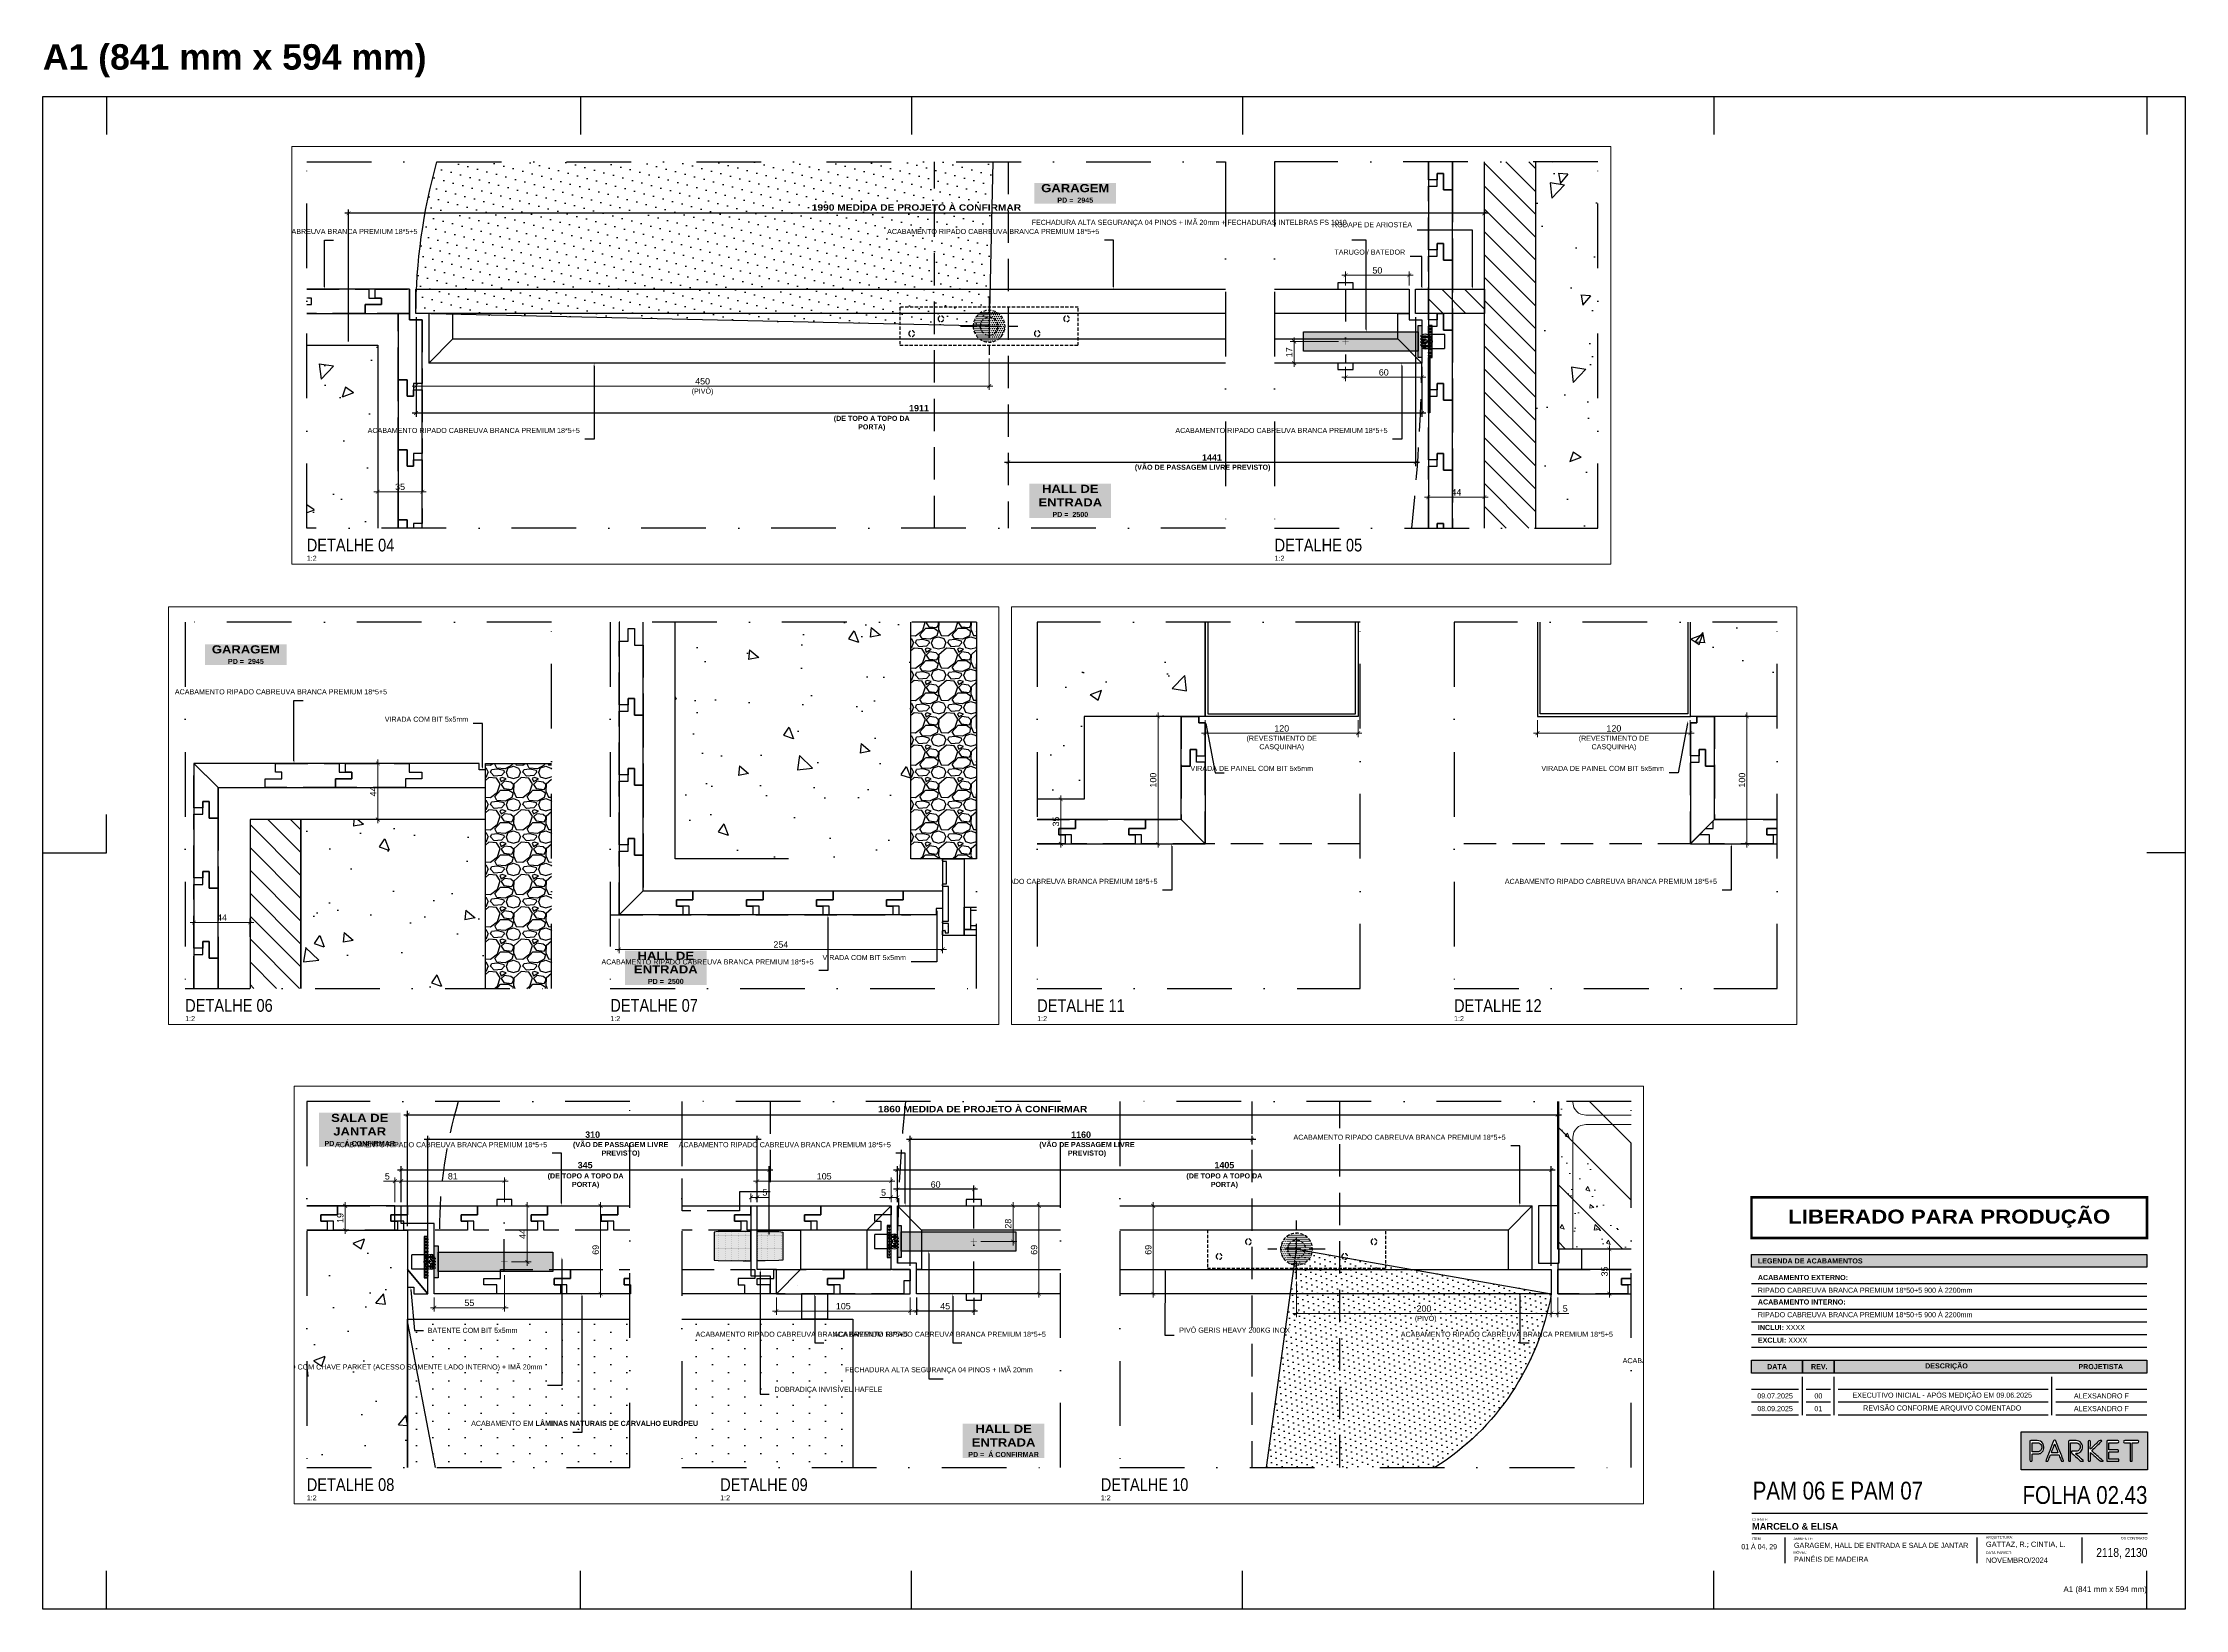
# Paper-space layout '01 ~ 04 + 29 - PAINEL DE MADEIRA_F02' of a CAD drawing. Header units: millimetres. Extents: x 943 to 1784, y 0 to 615.
# The model-space entities are those that its viewports show. They can reach past a viewport. Long polylines and large blocks are cut down to what shows.
import ezdxf
from ezdxf import colors
from ezdxf.entities.mleader import LeaderData, LeaderLine
from ezdxf.enums import TextEntityAlignment as Align
from ezdxf.math import Vec2, Vec3

# ---------------------------------------------------------------- set-up
doc = ezdxf.new("R2010")
doc.units = ezdxf.units.MM
doc.header["$PDMODE"] = 3
for name, pattern in [('CONTINU', [0]), ('TRAÇO 1-1', [9.525, 6.35, -3.175]), ('TRAÇO E PONTO 1-1', [25.4, 12.7, -6.35, 0, -6.35])]:
    doc.linetypes.add(name, pattern=pattern)
for name, color, linetype in [('_COMENTÁRIOS ARQ', 30, 'Continuous'), ('COTAS', 9, 'Continuous'), ('DB 1475.24 - Amanda Rosales e Bruno Haidar - Terreo - Obra$0$ARQ-PISO-01', 8, 'Continuous'), ('FERRAGEM', 3, 'Continuous'), ('FORMATO', 9, 'Continuous'), ('GESSO', 1, 'Continuous'), ('HACHURA', 21, 'Continuous'), ('LAYOUT', 4, 'Continuous'), ('MARCENARIA', 4, 'Continuous'), ('MARCENARIA . M', 4, 'Continuous'), ('PAREDE', 94, 'Continuous'), ('PISO', 9, 'Continuous'), ('PROJEÇÃO', 8, 'Continuous'), ('TEXTO', 105, 'Continuous'), ('TEXTO TRAÇO PONTO', 105, 'TRAÇO E PONTO 1-1')]:
    doc.layers.add(name, color=color, linetype=linetype)
doc.layers.add('_VIEWPORT', color=7, linetype='Continuous', plot=False)
for name, color, linetype, lineweight in [('ARQ-ALV ACABAD', 9, 'Continuous', 9), ('ARQ-COTA', 12, 'Continuous', 9), ('ARQ-PILARES E VIGAS', 5, 'Continuous', 5)]:
    doc.layers.add(name, color=color, linetype=linetype, lineweight=lineweight)
doc.styles.add('1-1', font='arial.ttf', dxfattribs={"height": 0.2})
doc.styles.add('Arial Bold', font='')
doc.styles.add('MEDIDA OFICIAL', font='ariblk.ttf')
doc.styles.add('PADRÃO', font='arial.ttf')
doc.styles.add('PADRÃO NEGRITO', font='arialbd.ttf')
doc.styles.get("Standard").update_dxf_attribs({"font": 'arial.ttf'})
doc.styles.add('TITULO', font='swissck.ttf')
doc.styles.get('Arial Bold').set_extended_font_data('Arial Black')
doc.dimstyles.new('1-2', dxfattribs={"dimscale": 2, "dimtxt": 2.5, "dimasz": 1.5, "dimexe": 1.5, "dimexo": 1.5, "dimtad": 1, "dimtxsty": 'PADRÃO', "dimblk": 'ARCHTICK', "dimcen": 2.5, "dimdle": 1.5, "dimclrd": 9, "dimclre": 9, "dimclrt": 6, "dimadec": 0, "dimazin": 0, "dimtfac": 1, "dimtmove": 0, "dimatfit": 3, "dimfxl": 1.25, "dimlwd": -1, "dimlwe": -1, "dimarcsym": 0})
doc.dimstyles.new('1-2 AZUL', dxfattribs={"dimscale": 2, "dimtxt": 2.5, "dimasz": 1.5, "dimexe": 1.5, "dimexo": 1.5, "dimtad": 1, "dimtxsty": 'PADRÃO NEGRITO', "dimblk": 'ARCHTICK', "dimcen": 2.5, "dimdle": 1.5, "dimclrd": 9, "dimclre": 9, "dimclrt": 170, "dimadec": 0, "dimazin": 0, "dimtfac": 1, "dimtmove": 0, "dimatfit": 3, "dimfxl": 1.25, "dimlwd": -1, "dimlwe": -1, "dimarcsym": 0})
doc.dimstyles.new('1-2 VERDE', dxfattribs={"dimscale": 2, "dimtxt": 2.5, "dimasz": 1.5, "dimexe": 1.5, "dimexo": 1.5, "dimtad": 1, "dimtxsty": 'PADRÃO NEGRITO', "dimblk": 'ARCHTICK', "dimcen": 2.5, "dimdle": 1.5, "dimclrd": 9, "dimclre": 9, "dimclrt": 102, "dimadec": 0, "dimazin": 0, "dimtfac": 1, "dimtmove": 0, "dimatfit": 3, "dimfxl": 1.25, "dimlwd": -1, "dimlwe": -1, "dimarcsym": 0})
doc.dimstyles.new('Med. Ofic.1-2', dxfattribs={"dimscale": 2, "dimtxt": 2.5, "dimasz": 1.5, "dimexe": 1.5, "dimexo": 1.5, "dimtad": 1, "dimtxsty": 'MEDIDA OFICIAL', "dimblk": 'ARCHTICK', "dimcen": 2.5, "dimdle": 1.5, "dimclrd": 9, "dimclre": 9, "dimclrt": 10, "dimadec": 0, "dimazin": 0, "dimtfac": 1, "dimtmove": 0, "dimatfit": 3, "dimfxl": 1.25, "dimlwd": -1, "dimlwe": -1, "dimarcsym": 0})

# ---------------------------------------------------------------- blocks, each defined once
blk = doc.blocks.new('A1')
at = {"layer": 'Defpoints', "color": 9}
for p, q in [((826, 594), (826, 579)), ((826, 0), (826, 15))]:
    blk.add_line(p, q, dxfattribs=at)
at = {"layer": 'FORMATO'}
for p, q in [((25, 594), (25, 579)), ((211, 594), (211, 579)), ((341, 594), (341, 579)), ((471, 594), (471, 579)), ((656, 594), (656, 579)), ((25, 297), (25, 312)), ((0, 297), (25, 297)), ((841, 297), (826, 297)), ((25, 0), (25, 15)), ((211, 0), (211, 15)), ((341, 0), (341, 15)), ((471, 0), (471, 15)), ((656, 0), (656, 15))]:
    blk.add_line(p, q, dxfattribs=at)
blk.add_lwpolyline([(0, 594), (841, 594), (841, 0), (0, 0)], close=True, dxfattribs=at)
at = {"layer": 'FORMATO', "color": 8, "insert": (826, 7.5), "char_height": 2.2464, "attachment_point": 6, "style": 'PADRÃO'}
blk.add_mtext_dynamic_manual_height_columns('A1 (841 mm x 594 mm)', width=152.4485, gutter_width=12.5, heights=[0], dxfattribs=at)
blk = doc.blocks.new('LOGO PARKET DWG')
at = {"layer": 'TEXTO', "linetype": 'CONTINU', "true_color": 0x3f3f41}
h = blk.add_hatch(color=250, dxfattribs=at)
h.paths.add_polyline_path([(-36089.1, 12563.6), (-36089.1, 12738.7), (-36671.6, 12738.7), (-36671.6, 12563.6)])
edge = h.paths.add_edge_path(flags=16)
edge.add_spline(control_points=[(-36387.2, 12603.5), (-36394, 12602.3), (-36399.2, 12605), (-36404.1, 12609.8)], knot_values=[12, 12, 12, 12, 13, 13, 13, 13], degree=3, periodic=0)
edge.add_spline(control_points=[(-36404.1, 12609.8), (-36415.1, 12620.3), (-36426.5, 12630.3), (-36437.8, 12640.5)], knot_values=[13, 13, 13, 13, 14, 14, 14, 14], degree=3, periodic=0)
edge.add_spline(control_points=[(-36437.8, 12640.5), (-36439.7, 12642.2), (-36440.7, 12646.1), (-36439.5, 12648.2)], knot_values=[14, 14, 14, 14, 15, 15, 15, 15], degree=3, periodic=0)
edge.add_spline(control_points=[(-36439.5, 12648.2), (-36439, 12649.1), (-36437.5, 12649.6), (-36436.4, 12649.7)], knot_values=[15, 15, 15, 15, 16, 16, 16, 16], degree=3, periodic=0)
edge.add_spline(control_points=[(-36436.4, 12649.7), (-36430.3, 12649.8), (-36424.2, 12649.7), (-36418, 12649.7)], knot_values=[16, 16, 16, 16, 17, 17, 17, 17], degree=3, periodic=0)
edge.add_spline(control_points=[(-36418, 12649.7), (-36411.5, 12649.8), (-36406, 12652), (-36402.1, 12657.3)], knot_values=[17, 17, 17, 17, 18, 18, 18, 18], degree=3, periodic=0)
edge.add_spline(control_points=[(-36402.1, 12657.3), (-36395.2, 12666.8), (-36397.5, 12683.4), (-36410.7, 12687.5)], knot_values=[18, 18, 18, 18, 19, 19, 19, 19], degree=3, periodic=0)
edge.add_spline(control_points=[(-36410.7, 12687.5), (-36413.5, 12688.3), (-36416.4, 12688.8), (-36419.3, 12688.9)], knot_values=[19, 19, 19, 19, 20, 20, 20, 20], degree=3, periodic=0)
edge.add_spline(control_points=[(-36419.3, 12688.9), (-36426.4, 12689.1), (-36433.4, 12688.9), (-36440.5, 12689)], knot_values=[20, 20, 20, 20, 21, 21, 21, 21], degree=3, periodic=0)
edge.add_spline(control_points=[(-36440.5, 12689), (-36442.8, 12689.1), (-36443.3, 12688.2), (-36443.3, 12686.1)], knot_values=[21, 21, 21, 21, 22, 22, 22, 22], degree=3, periodic=0)
edge.add_spline(control_points=[(-36443.3, 12686.1), (-36443.2, 12660), (-36443.3, 12633.9), (-36443.3, 12607.8)], knot_values=[22, 22, 22, 22, 23, 23, 23, 23], degree=3, periodic=0)
edge.add_spline(control_points=[(-36443.3, 12607.8), (-36443.3, 12603.5), (-36443.3, 12603.5), (-36447.6, 12603.5)], knot_values=[23, 23, 23, 23, 24, 24, 24, 24], degree=3, periodic=0)
edge.add_spline(control_points=[(-36447.6, 12603.5), (-36452.9, 12603.5), (-36452.9, 12603.5), (-36452.9, 12608.7)], knot_values=[24, 24, 24, 24, 25, 25, 25, 25], degree=3, periodic=0)
edge.add_spline(control_points=[(-36452.9, 12608.7), (-36452.9, 12622.8), (-36452.9, 12636.9), (-36452.9, 12651)], knot_values=[25, 25, 25, 25, 26, 26, 26, 26], degree=3, periodic=0)
edge.add_spline(control_points=[(-36452.9, 12651), (-36452.9, 12665.7), (-36452.9, 12680.4), (-36452.9, 12695.1)], knot_values=[0, 0, 0, 0, 1, 1, 1, 1], degree=3, periodic=0)
edge.add_spline(control_points=[(-36452.9, 12695.1), (-36452.9, 12698.4), (-36452.5, 12698.7), (-36449.2, 12698.7)], knot_values=[1, 1, 1, 1, 2, 2, 2, 2], degree=3, periodic=0)
edge.add_spline(control_points=[(-36449.2, 12698.7), (-36438.8, 12698.7), (-36428.3, 12698.7), (-36417.8, 12698.7)], knot_values=[2, 2, 2, 2, 3, 3, 3, 3], degree=3, periodic=0)
edge.add_spline(control_points=[(-36417.8, 12698.7), (-36408.3, 12698.6), (-36400.3, 12695.3), (-36394.6, 12687.6)], knot_values=[3, 3, 3, 3, 4, 4, 4, 4], degree=3, periodic=0)
edge.add_spline(control_points=[(-36394.6, 12687.6), (-36389.3, 12680.3), (-36387.4, 12672.1), (-36389.3, 12663.1)], knot_values=[4, 4, 4, 4, 5, 5, 5, 5], degree=3, periodic=0)
edge.add_spline(control_points=[(-36389.3, 12663.1), (-36390.9, 12655.8), (-36394.5, 12649.8), (-36400.6, 12645.3)], knot_values=[5, 5, 5, 5, 6, 6, 6, 6], degree=3, periodic=0)
edge.add_spline(control_points=[(-36400.6, 12645.3), (-36405.6, 12641.6), (-36411.4, 12640.3), (-36417.6, 12640)], knot_values=[6, 6, 6, 6, 7, 7, 7, 7], degree=3, periodic=0)
edge.add_spline(control_points=[(-36417.6, 12640), (-36418.8, 12640), (-36420, 12639.4), (-36421.2, 12639.1)], knot_values=[7, 7, 7, 7, 8, 8, 8, 8], degree=3, periodic=0)
edge.add_spline(control_points=[(-36421.2, 12639.1), (-36420.5, 12638.2), (-36419.8, 12637.2), (-36418.9, 12636.4)], knot_values=[8, 8, 8, 8, 9, 9, 9, 9], degree=3, periodic=0)
edge.add_spline(control_points=[(-36418.9, 12636.4), (-36407.9, 12626.5), (-36396.9, 12616.6), (-36386, 12606.7)], knot_values=[9, 9, 9, 9, 10, 10, 10, 10], degree=3, periodic=0)
edge.add_spline(control_points=[(-36386, 12606.7), (-36385.3, 12606.1), (-36385, 12605.1), (-36384.5, 12604.3)], knot_values=[10, 10, 10, 10, 11, 11, 11, 11], degree=3, periodic=0)
edge.add_spline(control_points=[(-36384.5, 12604.3), (-36385.4, 12604), (-36386.3, 12603.6), (-36387.2, 12603.5)], knot_values=[11, 11, 11, 11, 12, 12, 12, 12], degree=3, periodic=0)
edge = h.paths.add_edge_path(flags=16)
edge.add_spline(control_points=[(-36356.3, 12603.5), (-36362, 12603.5), (-36362, 12603.5), (-36362, 12609.1)], knot_values=[3, 3, 3, 3, 4, 4, 4, 4], degree=3, periodic=0)
edge.add_spline(control_points=[(-36362, 12609.1), (-36362, 12637.7), (-36362, 12666.3), (-36362, 12695)], knot_values=[4, 4, 4, 4, 5, 5, 5, 5], degree=3, periodic=0)
edge.add_spline(control_points=[(-36362, 12695), (-36362, 12698.2), (-36361.7, 12698.6), (-36358.4, 12698.6)], knot_values=[5, 5, 5, 5, 6, 6, 6, 6], degree=3, periodic=0)
edge.add_spline(control_points=[(-36358.4, 12698.6), (-36352.4, 12698.7), (-36352.4, 12698.7), (-36352.4, 12692.6)], knot_values=[6, 6, 6, 6, 7, 7, 7, 7], degree=3, periodic=0)
edge.add_spline(control_points=[(-36352.4, 12692.6), (-36352.4, 12682.2), (-36352.5, 12671.7), (-36352.5, 12661.3)], knot_values=[7, 7, 7, 7, 8, 8, 8, 8], degree=3, periodic=0)
edge.add_spline(control_points=[(-36352.5, 12661.3), (-36352.5, 12660.8), (-36352.4, 12660.4), (-36352.3, 12659.3)], knot_values=[8, 8, 8, 8, 9, 9, 9, 9], degree=3, periodic=0)
edge.add_spline(control_points=[(-36352.3, 12659.3), (-36351.3, 12660.1), (-36350.4, 12660.5), (-36349.8, 12661.1)], knot_values=[9, 9, 9, 9, 10, 10, 10, 10], degree=3, periodic=0)
edge.add_spline(control_points=[(-36349.8, 12661.1), (-36337.9, 12672.7), (-36326, 12684.2), (-36314.3, 12695.8)], knot_values=[10, 10, 10, 10, 11, 11, 11, 11], degree=3, periodic=0)
edge.add_spline(control_points=[(-36314.3, 12695.8), (-36312.3, 12697.8), (-36310.3, 12698.9), (-36307.5, 12698.6)], knot_values=[11, 11, 11, 11, 12, 12, 12, 12], degree=3, periodic=0)
edge.add_spline(control_points=[(-36307.5, 12698.6), (-36305.5, 12698.4), (-36303.4, 12698.7), (-36301.4, 12698.5)], knot_values=[12, 12, 12, 12, 13, 13, 13, 13], degree=3, periodic=0)
edge.add_spline(control_points=[(-36301.4, 12698.5), (-36300.8, 12698.5), (-36300, 12698.1), (-36299.8, 12697.7)], knot_values=[13, 13, 13, 13, 14, 14, 14, 14], degree=3, periodic=0)
edge.add_spline(control_points=[(-36299.8, 12697.7), (-36299.6, 12697.3), (-36300.1, 12696.4), (-36300.5, 12696)], knot_values=[14, 14, 14, 14, 15, 15, 15, 15], degree=3, periodic=0)
edge.add_spline(control_points=[(-36300.5, 12696), (-36314.4, 12682.3), (-36328.4, 12668.6), (-36342.4, 12655)], knot_values=[15, 15, 15, 15, 16, 16, 16, 16], degree=3, periodic=0)
edge.add_spline(control_points=[(-36342.4, 12655), (-36342.7, 12654.7), (-36343, 12654.4), (-36343.3, 12654.1)], knot_values=[16, 16, 16, 16, 17, 17, 17, 17], degree=3, periodic=0)
edge.add_spline(control_points=[(-36343.3, 12654.1), (-36346, 12651.4), (-36345.9, 12651.4), (-36343.1, 12648.9)], knot_values=[17, 17, 17, 17, 18, 18, 18, 18], degree=3, periodic=0)
edge.add_spline(control_points=[(-36343.1, 12648.9), (-36329.2, 12636.7), (-36315.3, 12624.4), (-36301.4, 12612.1)], knot_values=[18, 18, 18, 18, 19, 19, 19, 19], degree=3, periodic=0)
edge.add_spline(control_points=[(-36301.4, 12612.1), (-36299.6, 12610.5), (-36297.8, 12608.9), (-36295.9, 12607.4)], knot_values=[19, 19, 19, 19, 20, 20, 20, 20], degree=3, periodic=0)
edge.add_spline(control_points=[(-36295.9, 12607.4), (-36294.8, 12606.6), (-36293.6, 12605.9), (-36292.5, 12605.2)], knot_values=[20, 20, 20, 20, 21, 21, 21, 21], degree=3, periodic=0)
edge.add_spline(control_points=[(-36292.5, 12605.2), (-36292.8, 12604.8), (-36293, 12604.4), (-36293.3, 12604)], knot_values=[21, 21, 21, 21, 22, 22, 22, 22], degree=3, periodic=0)
edge.add_spline(control_points=[(-36295.5, 12603.5), (-36294.8, 12603.5), (-36294, 12603.8), (-36293.3, 12604)], knot_values=[22, 22, 22, 22, 23, 23, 23, 23], degree=3, periodic=0)
edge.add_spline(control_points=[(-36295.5, 12603.5), (-36298.5, 12603.4), (-36301.6, 12603.4), (-36304.6, 12603.5)], knot_values=[23, 23, 23, 23, 24, 24, 24, 24], degree=3, periodic=0)
edge.add_spline(control_points=[(-36304.6, 12603.5), (-36305.6, 12603.6), (-36306.7, 12604.2), (-36307.4, 12604.8)], knot_values=[24, 24, 24, 24, 25, 25, 25, 25], degree=3, periodic=0)
edge.add_spline(control_points=[(-36307.4, 12604.8), (-36317.2, 12613.3), (-36326.9, 12621.8), (-36336.6, 12630.4)], knot_values=[25, 25, 25, 25, 26, 26, 26, 26], degree=3, periodic=0)
edge.add_spline(control_points=[(-36336.6, 12630.4), (-36341, 12634.2), (-36345.4, 12638.1), (-36349.8, 12642)], knot_values=[26, 26, 26, 26, 27, 27, 27, 27], degree=3, periodic=0)
edge.add_spline(control_points=[(-36349.8, 12642), (-36350.4, 12642.5), (-36351.1, 12642.9), (-36352.4, 12643.8)], knot_values=[27, 27, 27, 27, 28, 28, 28, 28], degree=3, periodic=0)
edge.add_spline(control_points=[(-36352.4, 12643.8), (-36352.4, 12642), (-36352.4, 12641), (-36352.4, 12640.1)], knot_values=[0, 0, 0, 0, 1, 1, 1, 1], degree=3, periodic=0)
edge.add_spline(control_points=[(-36352.4, 12640.1), (-36352.4, 12629.1), (-36352.4, 12618.2), (-36352.4, 12607.3)], knot_values=[1, 1, 1, 1, 2, 2, 2, 2], degree=3, periodic=0)
edge.add_spline(control_points=[(-36352.4, 12607.3), (-36352.5, 12603.7), (-36352.7, 12603.5), (-36356.3, 12603.5)], knot_values=[2, 2, 2, 2, 3, 3, 3, 3], degree=3, periodic=0)
edge = h.paths.add_edge_path(flags=16)
edge.add_spline(control_points=[(-36476, 12606.4), (-36475.1, 12604.3), (-36475.5, 12603.5), (-36477.9, 12603.5)], knot_values=[11, 11, 11, 11, 12, 12, 12, 12], degree=3, periodic=0)
edge.add_spline(control_points=[(-36477.9, 12603.5), (-36487.1, 12603.6), (-36484.7, 12602.5), (-36488.2, 12610.8)], knot_values=[12, 12, 12, 12, 13, 13, 13, 13], degree=3, periodic=0)
edge.add_spline(control_points=[(-36488.2, 12610.8), (-36491.1, 12617.5), (-36493.8, 12624.4), (-36496.8, 12631.1)], knot_values=[13, 13, 13, 13, 14, 14, 14, 14], degree=3, periodic=0)
edge.add_spline(control_points=[(-36496.8, 12631.1), (-36497.2, 12632), (-36498.7, 12632.9), (-36499.6, 12632.9)], knot_values=[14, 14, 14, 14, 15, 15, 15, 15], degree=3, periodic=0)
edge.add_spline(control_points=[(-36499.6, 12632.9), (-36511, 12633), (-36522.5, 12633), (-36533.9, 12633)], knot_values=[15, 15, 15, 15, 16, 16, 16, 16], degree=3, periodic=0)
edge.add_spline(control_points=[(-36533.9, 12633), (-36535.8, 12633), (-36536.8, 12632.2), (-36537.5, 12630.3)], knot_values=[16, 16, 16, 16, 17, 17, 17, 17], degree=3, periodic=0)
edge.add_spline(control_points=[(-36537.5, 12630.3), (-36540.5, 12622.6), (-36543.7, 12614.9), (-36546.7, 12607.2)], knot_values=[17, 17, 17, 17, 18, 18, 18, 18], degree=3, periodic=0)
edge.add_spline(control_points=[(-36546.7, 12607.2), (-36547.9, 12604.2), (-36549.7, 12602.6), (-36552.5, 12603.5)], knot_values=[18, 18, 18, 18, 19, 19, 19, 19], degree=3, periodic=0)
edge.add_spline(control_points=[(-36552.5, 12603.5), (-36558.7, 12603.4), (-36558.9, 12603.4), (-36556.6, 12609.3)], knot_values=[0, 0, 0, 0, 1, 1, 1, 1], degree=3, periodic=0)
edge.add_spline(control_points=[(-36556.6, 12609.3), (-36554.5, 12614.7), (-36552.4, 12620), (-36550.2, 12625.4)], knot_values=[1, 1, 1, 1, 2, 2, 2, 2], degree=3, periodic=0)
edge.add_spline(control_points=[(-36550.2, 12625.4), (-36547.5, 12632.2), (-36544.7, 12639), (-36542, 12645.9)], knot_values=[2, 2, 2, 2, 3, 3, 3, 3], degree=3, periodic=0)
edge.add_spline(control_points=[(-36542, 12645.9), (-36539.4, 12652.4), (-36536.9, 12658.9), (-36534.3, 12665.4)], knot_values=[3, 3, 3, 3, 4, 4, 4, 4], degree=3, periodic=0)
edge.add_spline(control_points=[(-36534.3, 12665.4), (-36532.2, 12670.8), (-36530, 12676.2), (-36527.9, 12681.5)], knot_values=[4, 4, 4, 4, 5, 5, 5, 5], degree=3, periodic=0)
edge.add_spline(control_points=[(-36527.9, 12681.5), (-36525.8, 12686.7), (-36523.7, 12691.9), (-36521.8, 12697.2)], knot_values=[5, 5, 5, 5, 6, 6, 6, 6], degree=3, periodic=0)
edge.add_spline(control_points=[(-36521.8, 12697.2), (-36521, 12699.3), (-36519.8, 12700.2), (-36517.7, 12700)], knot_values=[6, 6, 6, 6, 7, 7, 7, 7], degree=3, periodic=0)
edge.add_spline(control_points=[(-36517.7, 12700), (-36515.6, 12699.9), (-36513.4, 12700.8), (-36512.2, 12697.6)], knot_values=[7, 7, 7, 7, 8, 8, 8, 8], degree=3, periodic=0)
edge.add_spline(control_points=[(-36512.2, 12697.6), (-36507.9, 12686.3), (-36503.2, 12675.2), (-36498.8, 12664.1)], knot_values=[8, 8, 8, 8, 9, 9, 9, 9], degree=3, periodic=0)
edge.add_spline(control_points=[(-36498.8, 12664.1), (-36494.9, 12654.3), (-36491.2, 12644.6), (-36487.4, 12634.9)], knot_values=[9, 9, 9, 9, 10, 10, 10, 10], degree=3, periodic=0)
edge.add_spline(control_points=[(-36487.4, 12634.9), (-36483.6, 12625.4), (-36479.8, 12615.9), (-36476, 12606.4)], knot_values=[10, 10, 10, 10, 11, 11, 11, 11], degree=3, periodic=0)
edge = h.paths.add_edge_path(flags=0)
edge.add_spline(control_points=[(-36502.2, 12645.2), (-36501.5, 12643.6), (-36502, 12642.7), (-36503.8, 12642.7)], knot_values=[4, 4, 4, 4, 5, 5, 5, 5], degree=3, periodic=0)
edge.add_spline(control_points=[(-36503.8, 12642.7), (-36512.6, 12642.7), (-36521.4, 12642.7), (-36530.2, 12642.7)], knot_values=[3, 3, 3, 3, 4, 4, 4, 4], degree=3, periodic=0)
edge.add_spline(control_points=[(-36530.2, 12642.7), (-36531.8, 12642.7), (-36532.3, 12643.6), (-36531.7, 12645)], knot_values=[2, 2, 2, 2, 3, 3, 3, 3], degree=3, periodic=0)
edge.add_spline(control_points=[(-36531.7, 12645), (-36527, 12657.2), (-36522.3, 12669.3), (-36517.5, 12681.4)], knot_values=[1, 1, 1, 1, 2, 2, 2, 2], degree=3, periodic=0)
edge.add_spline(control_points=[(-36517.5, 12681.4), (-36517.5, 12681.5), (-36517.4, 12681.5), (-36516.7, 12682.1)], knot_values=[0, 0, 0, 0, 1, 1, 1, 1], degree=3, periodic=0)
edge.add_spline(control_points=[(-36516.7, 12682.1), (-36515.4, 12678.9), (-36514.2, 12675.9), (-36513, 12673)], knot_values=[7, 7, 7, 7, 8, 8, 8, 8], degree=3, periodic=0)
edge.add_spline(control_points=[(-36513, 12673), (-36510.2, 12665.9), (-36507.5, 12658.8), (-36504.7, 12651.7)], knot_values=[6, 6, 6, 6, 7, 7, 7, 7], degree=3, periodic=0)
edge.add_spline(control_points=[(-36504.7, 12651.7), (-36503.9, 12649.5), (-36503, 12647.3), (-36502.2, 12645.2)], knot_values=[5, 5, 5, 5, 6, 6, 6, 6], degree=3, periodic=0)
edge = h.paths.add_edge_path(flags=16)
edge.add_spline(control_points=[(-36273.3, 12603.5), (-36276.8, 12603.5), (-36277.1, 12603.7), (-36277.1, 12607.2)], knot_values=[21, 21, 21, 21, 22, 22, 22, 22], degree=3, periodic=0)
edge.add_spline(control_points=[(-36277.1, 12607.2), (-36277.1, 12621.9), (-36277.1, 12636.6), (-36277.1, 12651.2)], knot_values=[22, 22, 22, 22, 23, 23, 23, 23], degree=3, periodic=0)
edge.add_spline(control_points=[(-36277.1, 12651.2), (-36277.1, 12665.9), (-36277.1, 12680.5), (-36277.1, 12695.1)], knot_values=[0, 0, 0, 0, 1, 1, 1, 1], degree=3, periodic=0)
edge.add_spline(control_points=[(-36277.1, 12695.1), (-36277.1, 12698.3), (-36276.7, 12698.6), (-36273.4, 12698.6)], knot_values=[1, 1, 1, 1, 2, 2, 2, 2], degree=3, periodic=0)
edge.add_spline(control_points=[(-36273.4, 12698.6), (-36257.3, 12698.6), (-36241.2, 12698.6), (-36225.1, 12698.6)], knot_values=[2, 2, 2, 2, 3, 3, 3, 3], degree=3, periodic=0)
edge.add_spline(control_points=[(-36225.1, 12698.6), (-36221.6, 12698.6), (-36221.3, 12698.4), (-36221.3, 12694.9)], knot_values=[3, 3, 3, 3, 4, 4, 4, 4], degree=3, periodic=0)
edge.add_spline(control_points=[(-36221.3, 12694.9), (-36221.3, 12688.2), (-36221, 12689), (-36227.3, 12689)], knot_values=[4, 4, 4, 4, 5, 5, 5, 5], degree=3, periodic=0)
edge.add_spline(control_points=[(-36227.3, 12689), (-36239.8, 12689), (-36252.3, 12688.9), (-36264.9, 12689)], knot_values=[5, 5, 5, 5, 6, 6, 6, 6], degree=3, periodic=0)
edge.add_spline(control_points=[(-36264.9, 12689), (-36267, 12689), (-36267.6, 12688.4), (-36267.6, 12686.3)], knot_values=[6, 6, 6, 6, 7, 7, 7, 7], degree=3, periodic=0)
edge.add_spline(control_points=[(-36267.6, 12686.3), (-36267.5, 12677.3), (-36267.6, 12668.3), (-36267.6, 12659.4)], knot_values=[7, 7, 7, 7, 8, 8, 8, 8], degree=3, periodic=0)
edge.add_spline(control_points=[(-36267.6, 12659.4), (-36267.6, 12656), (-36267.4, 12655.9), (-36264, 12655.9)], knot_values=[8, 8, 8, 8, 9, 9, 9, 9], degree=3, periodic=0)
edge.add_spline(control_points=[(-36264, 12655.9), (-36251.4, 12655.9), (-36238.8, 12655.9), (-36226.3, 12655.9)], knot_values=[9, 9, 9, 9, 10, 10, 10, 10], degree=3, periodic=0)
edge.add_spline(control_points=[(-36226.3, 12655.9), (-36222.5, 12655.9), (-36222.1, 12655.5), (-36222.1, 12651.7)], knot_values=[10, 10, 10, 10, 11, 11, 11, 11], degree=3, periodic=0)
edge.add_spline(control_points=[(-36222.1, 12651.7), (-36222.1, 12651.2), (-36222.1, 12650.7), (-36222.1, 12650.2)], knot_values=[11, 11, 11, 11, 12, 12, 12, 12], degree=3, periodic=0)
edge.add_spline(control_points=[(-36222.1, 12650.2), (-36222.1, 12646.7), (-36222.6, 12646.3), (-36226, 12646.3)], knot_values=[12, 12, 12, 12, 13, 13, 13, 13], degree=3, periodic=0)
edge.add_spline(control_points=[(-36226, 12646.3), (-36238.9, 12646.3), (-36251.7, 12646.2), (-36264.5, 12646.3)], knot_values=[13, 13, 13, 13, 14, 14, 14, 14], degree=3, periodic=0)
edge.add_spline(control_points=[(-36264.5, 12646.3), (-36267.1, 12646.4), (-36267.6, 12645.5), (-36267.6, 12643.2)], knot_values=[14, 14, 14, 14, 15, 15, 15, 15], degree=3, periodic=0)
edge.add_spline(control_points=[(-36267.6, 12643.2), (-36267.5, 12634.2), (-36267.5, 12625.2), (-36267.5, 12616.2)], knot_values=[15, 15, 15, 15, 16, 16, 16, 16], degree=3, periodic=0)
edge.add_spline(control_points=[(-36267.5, 12616.2), (-36267.5, 12613), (-36267.5, 12613), (-36264.2, 12613)], knot_values=[16, 16, 16, 16, 17, 17, 17, 17], degree=3, periodic=0)
edge.add_spline(control_points=[(-36264.2, 12613), (-36251, 12613.1), (-36237.7, 12613.1), (-36224.4, 12613.1)], knot_values=[17, 17, 17, 17, 18, 18, 18, 18], degree=3, periodic=0)
edge.add_spline(control_points=[(-36224.4, 12613.1), (-36221.4, 12613.1), (-36221, 12612.6), (-36221, 12609.5)], knot_values=[18, 18, 18, 18, 19, 19, 19, 19], degree=3, periodic=0)
edge.add_spline(control_points=[(-36221, 12609.5), (-36220.9, 12603.5), (-36220.9, 12603.5), (-36227, 12603.5)], knot_values=[19, 19, 19, 19, 20, 20, 20, 20], degree=3, periodic=0)
edge.add_spline(control_points=[(-36227, 12603.5), (-36242.4, 12603.5), (-36257.9, 12603.5), (-36273.3, 12603.5)], knot_values=[20, 20, 20, 20, 21, 21, 21, 21], degree=3, periodic=0)
edge = h.paths.add_edge_path(flags=16)
edge.add_spline(control_points=[(-36567.2, 12665.3), (-36567.8, 12655.5), (-36572, 12647.6), (-36580, 12641.9)], knot_values=[5, 5, 5, 5, 6, 6, 6, 6], degree=3, periodic=0)
edge.add_spline(control_points=[(-36580, 12641.9), (-36584, 12639), (-36588.5, 12637.2), (-36593.5, 12637.2)], knot_values=[6, 6, 6, 6, 7, 7, 7, 7], degree=3, periodic=0)
edge.add_spline(control_points=[(-36593.5, 12637.2), (-36601.4, 12637), (-36609.3, 12637), (-36617.2, 12637)], knot_values=[7, 7, 7, 7, 8, 8, 8, 8], degree=3, periodic=0)
edge.add_spline(control_points=[(-36617.2, 12637), (-36621.4, 12637), (-36621.5, 12636.9), (-36621.5, 12632.6)], knot_values=[8, 8, 8, 8, 9, 9, 9, 9], degree=3, periodic=0)
edge.add_spline(control_points=[(-36621.5, 12632.6), (-36621.5, 12624.2), (-36621.4, 12615.8), (-36621.5, 12607.4)], knot_values=[9, 9, 9, 9, 10, 10, 10, 10], degree=3, periodic=0)
edge.add_spline(control_points=[(-36621.5, 12607.4), (-36621.5, 12603.9), (-36621.9, 12603.5), (-36625.4, 12603.5)], knot_values=[10, 10, 10, 10, 11, 11, 11, 11], degree=3, periodic=0)
edge.add_spline(control_points=[(-36625.4, 12603.5), (-36631.6, 12603.4), (-36631.6, 12603.4), (-36631.6, 12609.7)], knot_values=[11, 11, 11, 11, 12, 12, 12, 12], degree=3, periodic=0)
edge.add_spline(control_points=[(-36631.6, 12609.7), (-36631.6, 12623.5), (-36631.6, 12637.4), (-36631.6, 12651.2)], knot_values=[12, 12, 12, 12, 13, 13, 13, 13], degree=3, periodic=0)
edge.add_spline(control_points=[(-36631.6, 12651.2), (-36631.6, 12665.7), (-36631.6, 12680.2), (-36631.6, 12694.8)], knot_values=[0, 0, 0, 0, 1, 1, 1, 1], degree=3, periodic=0)
edge.add_spline(control_points=[(-36631.6, 12694.8), (-36631.6, 12698.3), (-36631.2, 12698.7), (-36627.7, 12698.7)], knot_values=[1, 1, 1, 1, 2, 2, 2, 2], degree=3, periodic=0)
edge.add_spline(control_points=[(-36627.7, 12698.7), (-36617.5, 12698.7), (-36607.4, 12698.6), (-36597.2, 12698.7)], knot_values=[2, 2, 2, 2, 3, 3, 3, 3], degree=3, periodic=0)
edge.add_spline(control_points=[(-36597.2, 12698.7), (-36586.5, 12698.8), (-36578, 12694.6), (-36572.1, 12685.7)], knot_values=[3, 3, 3, 3, 4, 4, 4, 4], degree=3, periodic=0)
edge.add_spline(control_points=[(-36572.1, 12685.7), (-36568, 12679.5), (-36566.8, 12672.6), (-36567.2, 12665.3)], knot_values=[4, 4, 4, 4, 5, 5, 5, 5], degree=3, periodic=0)
edge = h.paths.add_edge_path(flags=0)
edge.add_spline(control_points=[(-36578.2, 12676.3), (-36575.7, 12668.8), (-36576.2, 12661.7), (-36580.3, 12655.1)], knot_values=[4, 4, 4, 4, 5, 5, 5, 5], degree=3, periodic=0)
edge.add_spline(control_points=[(-36580.3, 12655.1), (-36583.4, 12650.1), (-36588.2, 12647.1), (-36594, 12646.8)], knot_values=[3, 3, 3, 3, 4, 4, 4, 4], degree=3, periodic=0)
edge.add_spline(control_points=[(-36594, 12646.8), (-36602.3, 12646.3), (-36610.7, 12646.6), (-36619.1, 12646.5)], knot_values=[2, 2, 2, 2, 3, 3, 3, 3], degree=3, periodic=0)
edge.add_spline(control_points=[(-36619.1, 12646.5), (-36621, 12646.5), (-36621.5, 12647.5), (-36621.5, 12649.3)], knot_values=[1, 1, 1, 1, 2, 2, 2, 2], degree=3, periodic=0)
edge.add_spline(control_points=[(-36621.5, 12649.3), (-36621.4, 12655.5), (-36621.5, 12661.7), (-36621.5, 12667.9)], knot_values=[0, 0, 0, 0, 1, 1, 1, 1], degree=3, periodic=0)
edge.add_spline(control_points=[(-36621.5, 12667.9), (-36621.5, 12673.9), (-36621.4, 12680), (-36621.5, 12686)], knot_values=[8, 8, 8, 8, 9, 9, 9, 9], degree=3, periodic=0)
edge.add_spline(control_points=[(-36621.5, 12686), (-36621.5, 12688.1), (-36620.9, 12689), (-36618.7, 12689)], knot_values=[7, 7, 7, 7, 8, 8, 8, 8], degree=3, periodic=0)
edge.add_spline(control_points=[(-36618.7, 12689), (-36611, 12688.9), (-36603.4, 12689), (-36595.8, 12689)], knot_values=[6, 6, 6, 6, 7, 7, 7, 7], degree=3, periodic=0)
edge.add_spline(control_points=[(-36595.8, 12689), (-36588.2, 12689), (-36580.7, 12683.6), (-36578.2, 12676.3)], knot_values=[5, 5, 5, 5, 6, 6, 6, 6], degree=3, periodic=0)
edge = h.paths.add_edge_path(flags=16)
edge.add_spline(control_points=[(-36195.6, 12689), (-36198.8, 12689), (-36199.1, 12689.3), (-36199.2, 12692.4)], knot_values=[6, 6, 6, 6, 7, 7, 7, 7], degree=3, periodic=0)
edge.add_spline(control_points=[(-36199.2, 12692.4), (-36199.2, 12699.4), (-36199.3, 12698.7), (-36192.9, 12698.7)], knot_values=[7, 7, 7, 7, 8, 8, 8, 8], degree=3, periodic=0)
edge.add_spline(control_points=[(-36192.9, 12698.7), (-36172.7, 12698.7), (-36152.5, 12698.7), (-36132.2, 12698.7)], knot_values=[8, 8, 8, 8, 9, 9, 9, 9], degree=3, periodic=0)
edge.add_spline(control_points=[(-36132.2, 12698.7), (-36130, 12698.7), (-36129.1, 12697.9), (-36129.1, 12695.7)], knot_values=[9, 9, 9, 9, 10, 10, 10, 10], degree=3, periodic=0)
edge.add_spline(control_points=[(-36129.1, 12695.7), (-36129.2, 12687.8), (-36128.5, 12689), (-36135.6, 12689)], knot_values=[10, 10, 10, 10, 11, 11, 11, 11], degree=3, periodic=0)
edge.add_spline(control_points=[(-36135.6, 12689), (-36142.6, 12688.9), (-36149.5, 12688.9), (-36156.5, 12689)], knot_values=[11, 11, 11, 11, 12, 12, 12, 12], degree=3, periodic=0)
edge.add_spline(control_points=[(-36156.5, 12689), (-36158.7, 12689.1), (-36159.4, 12688.4), (-36159.4, 12686.2)], knot_values=[12, 12, 12, 12, 13, 13, 13, 13], degree=3, periodic=0)
edge.add_spline(control_points=[(-36159.4, 12686.2), (-36159.3, 12672.8), (-36159.4, 12659.5), (-36159.4, 12646.2)], knot_values=[13, 13, 13, 13, 14, 14, 14, 14], degree=3, periodic=0)
edge.add_spline(control_points=[(-36159.4, 12646.2), (-36159.4, 12633), (-36159.4, 12619.8), (-36159.4, 12606.6)], knot_values=[0, 0, 0, 0, 1, 1, 1, 1], degree=3, periodic=0)
edge.add_spline(control_points=[(-36159.4, 12606.6), (-36159.4, 12603.5), (-36159.6, 12603.3), (-36162.6, 12603.3)], knot_values=[1, 1, 1, 1, 2, 2, 2, 2], degree=3, periodic=0)
edge.add_spline(control_points=[(-36162.6, 12603.3), (-36169.7, 12603.2), (-36168.9, 12602.8), (-36168.9, 12609.4)], knot_values=[2, 2, 2, 2, 3, 3, 3, 3], degree=3, periodic=0)
edge.add_spline(control_points=[(-36168.9, 12609.4), (-36168.9, 12635.1), (-36168.9, 12660.8), (-36168.8, 12686.4)], knot_values=[3, 3, 3, 3, 4, 4, 4, 4], degree=3, periodic=0)
edge.add_spline(control_points=[(-36168.8, 12686.4), (-36168.8, 12688.6), (-36169.6, 12689), (-36171.5, 12689)], knot_values=[4, 4, 4, 4, 5, 5, 5, 5], degree=3, periodic=0)
edge.add_spline(control_points=[(-36171.5, 12689), (-36179.5, 12689), (-36187.6, 12689), (-36195.6, 12689)], knot_values=[5, 5, 5, 5, 6, 6, 6, 6], degree=3, periodic=0)
at = {"layer": 'MARCENARIA . M', "color": 250, "true_color": 0x3f3f41}
blk.add_lwpolyline([(-36671.6, 12738.7), (-36089.1, 12738.7), (-36089.1, 12563.6), (-36671.6, 12563.6)], close=True, dxfattribs=at)
at = {"layer": 'TEXTO', "color": 250, "linetype": 'CONTINU', "true_color": 0x3f3f41}
for points, knots in [([(-36631.6, 12651.2), (-36631.6, 12665.7), (-36631.6, 12680.2), (-36631.6, 12694.8), (-36631.6, 12698.3), (-36631.2, 12698.7), (-36627.7, 12698.7), (-36617.5, 12698.7), (-36607.4, 12698.6), (-36597.2, 12698.7), (-36586.5, 12698.8), (-36578, 12694.6), (-36572.1, 12685.7), (-36568, 12679.5), (-36566.8, 12672.6), (-36567.2, 12665.3), (-36567.8, 12655.5), (-36572, 12647.6), (-36580, 12641.9), (-36584, 12639), (-36588.5, 12637.2), (-36593.5, 12637.2), (-36601.4, 12637), (-36609.3, 12637), (-36617.2, 12637), (-36621.4, 12637), (-36621.5, 12636.9), (-36621.5, 12632.6), (-36621.5, 12624.2), (-36621.4, 12615.8), (-36621.5, 12607.4), (-36621.5, 12603.9), (-36621.9, 12603.5), (-36625.4, 12603.5), (-36631.6, 12603.4), (-36631.6, 12603.4), (-36631.6, 12609.7), (-36631.6, 12623.5), (-36631.6, 12637.4), (-36631.6, 12651.2)], [0, 0, 0, 0, 1, 1, 1, 2, 2, 2, 3, 3, 3, 4, 4, 4, 5, 5, 5, 6, 6, 6, 7, 7, 7, 8, 8, 8, 9, 9, 9, 10, 10, 10, 11, 11, 11, 12, 12, 12, 13, 13, 13, 13]), ([(-36621.5, 12667.9), (-36621.5, 12661.7), (-36621.4, 12655.5), (-36621.5, 12649.3), (-36621.5, 12647.5), (-36621, 12646.5), (-36619.1, 12646.5), (-36610.7, 12646.6), (-36602.3, 12646.3), (-36594, 12646.8), (-36588.2, 12647.1), (-36583.4, 12650.1), (-36580.3, 12655.1), (-36576.2, 12661.7), (-36575.7, 12668.8), (-36578.2, 12676.3), (-36580.7, 12683.6), (-36588.2, 12689), (-36595.8, 12689), (-36603.4, 12689), (-36611, 12688.9), (-36618.7, 12689), (-36620.9, 12689), (-36621.5, 12688.1), (-36621.5, 12686), (-36621.4, 12680), (-36621.5, 12673.9), (-36621.5, 12667.9)], [0, 0, 0, 0, 1, 1, 1, 2, 2, 2, 3, 3, 3, 4, 4, 4, 5, 5, 5, 6, 6, 6, 7, 7, 7, 8, 8, 8, 9, 9, 9, 9]), ([(-36552.5, 12603.5), (-36558.7, 12603.4), (-36558.9, 12603.4), (-36556.6, 12609.3), (-36554.5, 12614.7), (-36552.4, 12620), (-36550.2, 12625.4), (-36547.5, 12632.2), (-36544.7, 12639), (-36542, 12645.9), (-36539.4, 12652.4), (-36536.9, 12658.9), (-36534.3, 12665.4), (-36532.2, 12670.8), (-36530, 12676.2), (-36527.9, 12681.5), (-36525.8, 12686.7), (-36523.7, 12691.9), (-36521.8, 12697.2), (-36521, 12699.3), (-36519.8, 12700.2), (-36517.7, 12700), (-36515.6, 12699.9), (-36513.4, 12700.8), (-36512.2, 12697.6), (-36507.9, 12686.3), (-36503.2, 12675.2), (-36498.8, 12664.1), (-36494.9, 12654.3), (-36491.2, 12644.6), (-36487.4, 12634.9), (-36483.6, 12625.4), (-36479.8, 12615.9), (-36476, 12606.4), (-36475.1, 12604.3), (-36475.5, 12603.5), (-36477.9, 12603.5), (-36487.1, 12603.6), (-36484.7, 12602.5), (-36488.2, 12610.8), (-36491.1, 12617.5), (-36493.8, 12624.4), (-36496.8, 12631.1), (-36497.2, 12632), (-36498.7, 12632.9), (-36499.6, 12632.9), (-36511, 12633), (-36522.5, 12633), (-36533.9, 12633), (-36535.8, 12633), (-36536.8, 12632.2), (-36537.5, 12630.3), (-36540.5, 12622.6), (-36543.7, 12614.9), (-36546.7, 12607.2), (-36547.9, 12604.2), (-36549.7, 12602.6), (-36552.5, 12603.5)], [0, 0, 0, 0, 1, 1, 1, 2, 2, 2, 3, 3, 3, 4, 4, 4, 5, 5, 5, 6, 6, 6, 7, 7, 7, 8, 8, 8, 9, 9, 9, 10, 10, 10, 11, 11, 11, 12, 12, 12, 13, 13, 13, 14, 14, 14, 15, 15, 15, 16, 16, 16, 17, 17, 17, 18, 18, 18, 19, 19, 19, 19]), ([(-36516.7, 12682.1), (-36517.4, 12681.5), (-36517.5, 12681.5), (-36517.5, 12681.4), (-36522.3, 12669.3), (-36527, 12657.2), (-36531.7, 12645), (-36532.3, 12643.6), (-36531.8, 12642.7), (-36530.2, 12642.7), (-36521.4, 12642.7), (-36512.6, 12642.7), (-36503.8, 12642.7), (-36502, 12642.7), (-36501.5, 12643.6), (-36502.2, 12645.2), (-36503, 12647.3), (-36503.9, 12649.5), (-36504.7, 12651.7), (-36507.5, 12658.8), (-36510.2, 12665.9), (-36513, 12673), (-36514.2, 12675.9), (-36515.4, 12678.9), (-36516.7, 12682.1)], [0, 0, 0, 0, 1, 1, 1, 2, 2, 2, 3, 3, 3, 4, 4, 4, 5, 5, 5, 6, 6, 6, 7, 7, 7, 8, 8, 8, 8]), ([(-36452.9, 12651), (-36452.9, 12665.7), (-36452.9, 12680.4), (-36452.9, 12695.1), (-36452.9, 12698.4), (-36452.5, 12698.7), (-36449.2, 12698.7), (-36438.8, 12698.7), (-36428.3, 12698.7), (-36417.8, 12698.7), (-36408.3, 12698.6), (-36400.3, 12695.3), (-36394.6, 12687.6), (-36389.3, 12680.3), (-36387.4, 12672.1), (-36389.3, 12663.1), (-36390.9, 12655.8), (-36394.5, 12649.8), (-36400.6, 12645.3), (-36405.6, 12641.6), (-36411.4, 12640.3), (-36417.6, 12640), (-36418.8, 12640), (-36420, 12639.4), (-36421.2, 12639.1), (-36420.5, 12638.2), (-36419.8, 12637.2), (-36418.9, 12636.4), (-36407.9, 12626.5), (-36396.9, 12616.6), (-36386, 12606.7), (-36385.3, 12606.1), (-36385, 12605.1), (-36384.5, 12604.3), (-36385.4, 12604), (-36386.3, 12603.6), (-36387.2, 12603.5), (-36394, 12602.3), (-36399.2, 12605), (-36404.1, 12609.8), (-36415.1, 12620.3), (-36426.5, 12630.3), (-36437.8, 12640.5), (-36439.7, 12642.2), (-36440.7, 12646.1), (-36439.5, 12648.2), (-36439, 12649.1), (-36437.5, 12649.6), (-36436.4, 12649.7), (-36430.3, 12649.8), (-36424.2, 12649.7), (-36418, 12649.7), (-36411.5, 12649.8), (-36406, 12652), (-36402.1, 12657.3), (-36395.2, 12666.8), (-36397.5, 12683.4), (-36410.7, 12687.5), (-36413.5, 12688.3), (-36416.4, 12688.8), (-36419.3, 12688.9), (-36426.4, 12689.1), (-36433.4, 12688.9), (-36440.5, 12689), (-36442.8, 12689.1), (-36443.3, 12688.2), (-36443.3, 12686.1), (-36443.2, 12660), (-36443.3, 12633.9), (-36443.3, 12607.8), (-36443.3, 12603.5), (-36443.3, 12603.5), (-36447.6, 12603.5), (-36452.9, 12603.5), (-36452.9, 12603.5), (-36452.9, 12608.7), (-36452.9, 12622.8), (-36452.9, 12636.9), (-36452.9, 12651)], [0, 0, 0, 0, 1, 1, 1, 2, 2, 2, 3, 3, 3, 4, 4, 4, 5, 5, 5, 6, 6, 6, 7, 7, 7, 8, 8, 8, 9, 9, 9, 10, 10, 10, 11, 11, 11, 12, 12, 12, 13, 13, 13, 14, 14, 14, 15, 15, 15, 16, 16, 16, 17, 17, 17, 18, 18, 18, 19, 19, 19, 20, 20, 20, 21, 21, 21, 22, 22, 22, 23, 23, 23, 24, 24, 24, 25, 25, 25, 26, 26, 26, 26]), ([(-36352.4, 12643.8), (-36352.4, 12642), (-36352.4, 12641), (-36352.4, 12640.1), (-36352.4, 12629.1), (-36352.4, 12618.2), (-36352.4, 12607.3), (-36352.5, 12603.7), (-36352.7, 12603.5), (-36356.3, 12603.5), (-36362, 12603.5), (-36362, 12603.5), (-36362, 12609.1), (-36362, 12637.7), (-36362, 12666.3), (-36362, 12695), (-36362, 12698.2), (-36361.7, 12698.6), (-36358.4, 12698.6), (-36352.4, 12698.7), (-36352.4, 12698.7), (-36352.4, 12692.6), (-36352.4, 12682.2), (-36352.5, 12671.7), (-36352.5, 12661.3), (-36352.5, 12660.8), (-36352.4, 12660.4), (-36352.3, 12659.3), (-36351.3, 12660.1), (-36350.4, 12660.5), (-36349.8, 12661.1), (-36337.9, 12672.7), (-36326, 12684.2), (-36314.3, 12695.8), (-36312.3, 12697.8), (-36310.3, 12698.9), (-36307.5, 12698.6), (-36305.5, 12698.4), (-36303.4, 12698.7), (-36301.4, 12698.5), (-36300.8, 12698.5), (-36300, 12698.1), (-36299.8, 12697.7), (-36299.6, 12697.3), (-36300.1, 12696.4), (-36300.5, 12696), (-36314.4, 12682.3), (-36328.4, 12668.6), (-36342.4, 12655), (-36342.7, 12654.7), (-36343, 12654.4), (-36343.3, 12654.1), (-36346, 12651.4), (-36345.9, 12651.4), (-36343.1, 12648.9), (-36329.2, 12636.7), (-36315.3, 12624.4), (-36301.4, 12612.1), (-36299.6, 12610.5), (-36297.8, 12608.9), (-36295.9, 12607.4), (-36294.8, 12606.6), (-36293.6, 12605.9), (-36292.5, 12605.2), (-36292.8, 12604.8), (-36293, 12604.4), (-36293.3, 12604), (-36294, 12603.8), (-36294.8, 12603.5), (-36295.5, 12603.5), (-36298.5, 12603.4), (-36301.6, 12603.4), (-36304.6, 12603.5), (-36305.6, 12603.6), (-36306.7, 12604.2), (-36307.4, 12604.8), (-36317.2, 12613.3), (-36326.9, 12621.8), (-36336.6, 12630.4), (-36341, 12634.2), (-36345.4, 12638.1), (-36349.8, 12642), (-36350.4, 12642.5), (-36351.1, 12642.9), (-36352.4, 12643.8)], [0, 0, 0, 0, 1, 1, 1, 2, 2, 2, 3, 3, 3, 4, 4, 4, 5, 5, 5, 6, 6, 6, 7, 7, 7, 8, 8, 8, 9, 9, 9, 10, 10, 10, 11, 11, 11, 12, 12, 12, 13, 13, 13, 14, 14, 14, 15, 15, 15, 16, 16, 16, 17, 17, 17, 18, 18, 18, 19, 19, 19, 20, 20, 20, 21, 21, 21, 22, 22, 22, 23, 23, 23, 24, 24, 24, 25, 25, 25, 26, 26, 26, 27, 27, 27, 28, 28, 28, 28]), ([(-36277.1, 12651.2), (-36277.1, 12665.9), (-36277.1, 12680.5), (-36277.1, 12695.1), (-36277.1, 12698.3), (-36276.7, 12698.6), (-36273.4, 12698.6), (-36257.3, 12698.6), (-36241.2, 12698.6), (-36225.1, 12698.6), (-36221.6, 12698.6), (-36221.3, 12698.4), (-36221.3, 12694.9), (-36221.3, 12688.2), (-36221, 12689), (-36227.3, 12689), (-36239.8, 12689), (-36252.3, 12688.9), (-36264.9, 12689), (-36267, 12689), (-36267.6, 12688.4), (-36267.6, 12686.3), (-36267.5, 12677.3), (-36267.6, 12668.3), (-36267.6, 12659.4), (-36267.6, 12656), (-36267.4, 12655.9), (-36264, 12655.9), (-36251.4, 12655.9), (-36238.8, 12655.9), (-36226.3, 12655.9), (-36222.5, 12655.9), (-36222.1, 12655.5), (-36222.1, 12651.7), (-36222.1, 12651.2), (-36222.1, 12650.7), (-36222.1, 12650.2), (-36222.1, 12646.7), (-36222.6, 12646.3), (-36226, 12646.3), (-36238.9, 12646.3), (-36251.7, 12646.2), (-36264.5, 12646.3), (-36267.1, 12646.4), (-36267.6, 12645.5), (-36267.6, 12643.2), (-36267.5, 12634.2), (-36267.5, 12625.2), (-36267.5, 12616.2), (-36267.5, 12613), (-36267.5, 12613), (-36264.2, 12613), (-36251, 12613.1), (-36237.7, 12613.1), (-36224.4, 12613.1), (-36221.4, 12613.1), (-36221, 12612.6), (-36221, 12609.5), (-36220.9, 12603.5), (-36220.9, 12603.5), (-36227, 12603.5), (-36242.4, 12603.5), (-36257.9, 12603.5), (-36273.3, 12603.5), (-36276.8, 12603.5), (-36277.1, 12603.7), (-36277.1, 12607.2), (-36277.1, 12621.9), (-36277.1, 12636.6), (-36277.1, 12651.2)], [0, 0, 0, 0, 1, 1, 1, 2, 2, 2, 3, 3, 3, 4, 4, 4, 5, 5, 5, 6, 6, 6, 7, 7, 7, 8, 8, 8, 9, 9, 9, 10, 10, 10, 11, 11, 11, 12, 12, 12, 13, 13, 13, 14, 14, 14, 15, 15, 15, 16, 16, 16, 17, 17, 17, 18, 18, 18, 19, 19, 19, 20, 20, 20, 21, 21, 21, 22, 22, 22, 23, 23, 23, 23]), ([(-36159.4, 12646.2), (-36159.4, 12633), (-36159.4, 12619.8), (-36159.4, 12606.6), (-36159.4, 12603.5), (-36159.6, 12603.3), (-36162.6, 12603.3), (-36169.7, 12603.2), (-36168.9, 12602.8), (-36168.9, 12609.4), (-36168.9, 12635.1), (-36168.9, 12660.8), (-36168.8, 12686.4), (-36168.8, 12688.6), (-36169.6, 12689), (-36171.5, 12689), (-36179.5, 12689), (-36187.6, 12689), (-36195.6, 12689), (-36198.8, 12689), (-36199.1, 12689.3), (-36199.2, 12692.4), (-36199.2, 12699.4), (-36199.3, 12698.7), (-36192.9, 12698.7), (-36172.7, 12698.7), (-36152.5, 12698.7), (-36132.2, 12698.7), (-36130, 12698.7), (-36129.1, 12697.9), (-36129.1, 12695.7), (-36129.2, 12687.8), (-36128.5, 12689), (-36135.6, 12689), (-36142.6, 12688.9), (-36149.5, 12688.9), (-36156.5, 12689), (-36158.7, 12689.1), (-36159.4, 12688.4), (-36159.4, 12686.2), (-36159.3, 12672.8), (-36159.4, 12659.5), (-36159.4, 12646.2)], [0, 0, 0, 0, 1, 1, 1, 2, 2, 2, 3, 3, 3, 4, 4, 4, 5, 5, 5, 6, 6, 6, 7, 7, 7, 8, 8, 8, 9, 9, 9, 10, 10, 10, 11, 11, 11, 12, 12, 12, 13, 13, 13, 14, 14, 14, 14])]:
    blk.add_open_spline(points, degree=3, knots=knots, dxfattribs=at)
blk = doc.blocks.new('pivo geris')
at = {"transparency": 33554636}
h = blk.add_hatch(dxfattribs=at)
h.set_pattern_fill('DOTS', color=254)
h.set_pattern_definition([(0, (-34510.6979, -14758.7696), (0.79375, 1.5875), [0, -1.5875])])
edge = h.paths.add_edge_path()
edge.add_arc((0, 0), 12.5, 0, 360)
at = {"layer": 'FERRAGEM', "color": 102, "linetype": 'TRAÇO 1-1', "ltscale": 0.1}
blk.add_lwpolyline([(-70, 15), (70, 15), (70, -15), (-70, -15)], close=True, dxfattribs=at)
for centre, radius in [((-60.8, 5.8), 2.25), ((0, 0), 12.5), ((0, 0), 7), ((37.8, 5.8), 2.25), ((-37.8, -5.8), 2.25), ((60.8, -5.8), 2.25)]:
    blk.add_circle(centre, radius, dxfattribs=at)
at = {"layer": 'LAYOUT', "color": 10, "linetype": 'TRAÇO 1-1', "ltscale": 0.5}
for p, q in [((0, -22.5), (0, 22.5)), ((-22.5, 0), (22.5, 0))]:
    blk.add_line(p, q, dxfattribs=at)
blk = doc.blocks.new('_ArchTick')
at = {"color": 0, "linetype": 'ByBlock', "const_width": 0.15}
blk.add_lwpolyline([(-0.5, -0.5), (0.5, 0.5)], dxfattribs=at)
blk = doc.blocks.new('*D97')
at = {"layer": 'ARQ-COTA', "color": 9, "transparency": 16777216}
for p, q in [((162360.8, 102993), (162360.8, 102935.9)), ((162810.8, 102960.5), (162810.8, 102935.9)), ((162813.8, 102938.9), (162357.8, 102938.9))]:
    blk.add_line(p, q, dxfattribs=at)
at = {"layer": 'Defpoints', "color": 0, "transparency": 16777216}
for p in [(162360.8, 102996), (162810.8, 102963.5), (162360.8, 102938.9)]:
    blk.add_point(p, dxfattribs=at)
at = {"layer": 'ARQ-COTA', "color": 9, "transparency": 16777216, "xscale": 3, "yscale": 3, "zscale": 3, "rotation": 180}
blk.add_blockref('_ArchTick', (162360.8, 102938.9), dxfattribs=at)
at = {"layer": 'ARQ-COTA', "color": 9, "transparency": 16777216, "xscale": 3, "yscale": 3, "zscale": 3}
blk.add_blockref('_ArchTick', (162810.8, 102938.9), dxfattribs=at)
at = {"layer": 'ARQ-COTA', "color": 6, "transparency": 16777216, "insert": (162585.8, 102942.7), "char_height": 5, "attachment_point": 5, "style": 'PADRÃO'}
blk.add_mtext('450', dxfattribs=at)
blk = doc.blocks.new('*D98')
at = {"layer": 'COTAS', "color": 9, "linetype": 'Continuous', "transparency": 16777216}
blk.add_line((163202.6, 103074.7), (162304.8, 103074.7), dxfattribs=at)
at = {"layer": 'COTAS', "color": 9, "transparency": 16777216}
for p, q in [((162307.8, 102974), (162307.8, 103077.7)), ((163199.6, 103062.7), (163199.6, 103077.7))]:
    blk.add_line(p, q, dxfattribs=at)
at = {"layer": 'Defpoints', "color": 0, "transparency": 16777216}
for p in [(162307.8, 103074.7), (163199.6, 103059.7), (162307.8, 102971)]:
    blk.add_point(p, dxfattribs=at)
at = {"layer": 'COTAS', "color": 9, "transparency": 16777216, "xscale": 3, "yscale": 3, "zscale": 3, "rotation": 180}
blk.add_blockref('_ArchTick', (162307.8, 103074.7), dxfattribs=at)
at = {"layer": 'COTAS', "color": 9, "transparency": 16777216, "xscale": 3, "yscale": 3, "zscale": 3}
blk.add_blockref('_ArchTick', (163199.6, 103074.7), dxfattribs=at)
at = {"layer": 'COTAS', "color": 10, "transparency": 16777216, "insert": (162753.7, 103079.2), "char_height": 5, "attachment_point": 5, "style": 'MEDIDA OFICIAL'}
blk.add_mtext('1990 MEDIDA DE PROJETO À CONFIRMAR', dxfattribs=at)
blk = doc.blocks.new('*D99')
at = {"layer": 'ARQ-COTA', "color": 9, "transparency": 16777216}
blk.add_line((162368.8, 102856), (162327.8, 102856), dxfattribs=at)
at = {"layer": 'Defpoints', "color": 0, "transparency": 16777216}
for p in [(162330.8, 102856), (162330.8, 102856), (162365.8, 102856)]:
    blk.add_point(p, dxfattribs=at)
at = {"layer": 'ARQ-COTA', "color": 9, "transparency": 16777216, "xscale": 3, "yscale": 3, "zscale": 3, "rotation": 180}
blk.add_blockref('_ArchTick', (162330.8, 102856), dxfattribs=at)
at = {"layer": 'ARQ-COTA', "color": 9, "transparency": 16777216, "xscale": 3, "yscale": 3, "zscale": 3}
blk.add_blockref('_ArchTick', (162365.8, 102856), dxfattribs=at)
at = {"layer": 'ARQ-COTA', "color": 6, "transparency": 16777216, "insert": (162348.3, 102859.8), "char_height": 5, "attachment_point": 5, "style": 'PADRÃO'}
blk.add_mtext('35', dxfattribs=at)
blk = doc.blocks.new('*D100')
at = {"layer": 'ARQ-COTA', "color": 9, "transparency": 16777216}
blk.add_line((163152.6, 102851.7), (163202.6, 102851.7), dxfattribs=at)
at = {"layer": 'Defpoints', "color": 0, "transparency": 16777216}
for p in [(163155.6, 102851.7), (163199.6, 102851.7), (163199.6, 102851.7)]:
    blk.add_point(p, dxfattribs=at)
at = {"layer": 'ARQ-COTA', "color": 9, "transparency": 16777216, "xscale": 3, "yscale": 3, "zscale": 3, "rotation": 180}
blk.add_blockref('_ArchTick', (163155.6, 102851.7), dxfattribs=at)
at = {"layer": 'ARQ-COTA', "color": 9, "transparency": 16777216, "xscale": 3, "yscale": 3, "zscale": 3}
blk.add_blockref('_ArchTick', (163199.6, 102851.7), dxfattribs=at)
at = {"layer": 'ARQ-COTA', "color": 6, "transparency": 16777216, "insert": (163177.6, 102855.5), "char_height": 5, "attachment_point": 5, "style": 'PADRÃO'}
blk.add_mtext('44', dxfattribs=at)
blk = doc.blocks.new('*D101')
at = {"layer": 'COTAS', "color": 9, "transparency": 16777216}
for p, q in [((162360.8, 102993), (162360.8, 102914.8)), ((163150.6, 102954), (163150.6, 102914.8)), ((163153.6, 102917.8), (162357.8, 102917.8))]:
    blk.add_line(p, q, dxfattribs=at)
at = {"layer": 'Defpoints', "color": 0, "transparency": 16777216}
for p in [(162360.8, 102996), (163150.6, 102957), (162360.8, 102917.8)]:
    blk.add_point(p, dxfattribs=at)
at = {"layer": 'COTAS', "color": 9, "transparency": 16777216, "xscale": 3, "yscale": 3, "zscale": 3, "rotation": 180}
blk.add_blockref('_ArchTick', (162360.8, 102917.8), dxfattribs=at)
at = {"layer": 'COTAS', "color": 9, "transparency": 16777216, "xscale": 3, "yscale": 3, "zscale": 3}
blk.add_blockref('_ArchTick', (163150.6, 102917.8), dxfattribs=at)
at = {"layer": 'COTAS', "color": 170, "transparency": 16777216, "insert": (162755.7, 102921.6), "char_height": 5, "attachment_point": 5, "style": 'PADRÃO NEGRITO'}
blk.add_mtext('1911', dxfattribs=at)
blk = doc.blocks.new('*D102')
at = {"layer": 'COTAS', "color": 9, "transparency": 16777216}
for p, q in [((163145.6, 102993), (163145.6, 102876.1)), ((162822.8, 102879.1), (163148.6, 102879.1)), ((162825.8, 102883), (162825.8, 102876.1))]:
    blk.add_line(p, q, dxfattribs=at)
at = {"layer": 'Defpoints', "color": 0, "transparency": 16777216}
for p in [(163145.6, 102996), (162825.8, 102886), (163145.6, 102879.1)]:
    blk.add_point(p, dxfattribs=at)
at = {"layer": 'COTAS', "color": 9, "transparency": 16777216, "xscale": 3, "yscale": 3, "zscale": 3, "rotation": 180}
blk.add_blockref('_ArchTick', (162825.8, 102879.1), dxfattribs=at)
at = {"layer": 'COTAS', "color": 9, "transparency": 16777216, "xscale": 3, "yscale": 3, "zscale": 3}
blk.add_blockref('_ArchTick', (163145.6, 102879.1), dxfattribs=at)
at = {"layer": 'COTAS', "color": 102, "transparency": 16777216, "insert": (162985.7, 102882.9), "char_height": 5, "attachment_point": 5, "style": 'PADRÃO NEGRITO'}
blk.add_mtext('1441', dxfattribs=at)
blk = doc.blocks.new('*D103')
at = {"layer": 'ARQ-COTA', "color": 9, "transparency": 16777216}
for p, q in [((163448.5, 102879.2), (163398.5, 102879.2)), ((163401.5, 102868), (163401.5, 102882.2)), ((163445.5, 102868), (163445.5, 102882.2))]:
    blk.add_line(p, q, dxfattribs=at)
at = {"layer": 'Defpoints', "color": 0, "transparency": 16777216}
for p in [(163401.5, 102879.2), (163401.5, 102865, 0), (163445.5, 102865, 0)]:
    blk.add_point(p, dxfattribs=at)
at = {"layer": 'ARQ-COTA', "color": 9, "transparency": 16777216, "xscale": 3, "yscale": 3, "zscale": 3, "rotation": 180}
blk.add_blockref('_ArchTick', (163401.5, 102879.2), dxfattribs=at)
at = {"layer": 'ARQ-COTA', "color": 9, "transparency": 16777216, "xscale": 3, "yscale": 3, "zscale": 3}
blk.add_blockref('_ArchTick', (163445.5, 102879.2), dxfattribs=at)
at = {"layer": 'ARQ-COTA', "color": 6, "transparency": 16777216, "insert": (163423.5, 102883), "char_height": 5, "attachment_point": 5, "style": 'PADRÃO'}
blk.add_mtext('44', dxfattribs=at)
blk = doc.blocks.new('*D104')
at = {"layer": 'ARQ-COTA', "color": 9, "transparency": 16777216}
for p, q in [((163735.3, 102882.1), (163735.3, 102855.1)), ((163989.3, 102882.1), (163989.3, 102855.1)), ((163992.3, 102858.1), (163732.3, 102858.1))]:
    blk.add_line(p, q, dxfattribs=at)
at = {"layer": 'Defpoints', "color": 0, "transparency": 16777216}
for p in [(163735.3, 102885.1, 0), (163989.3, 102885.1, 0), (163735.3, 102858.1)]:
    blk.add_point(p, dxfattribs=at)
at = {"layer": 'ARQ-COTA', "color": 9, "transparency": 16777216, "xscale": 3, "yscale": 3, "zscale": 3, "rotation": 180}
blk.add_blockref('_ArchTick', (163735.3, 102858.1), dxfattribs=at)
at = {"layer": 'ARQ-COTA', "color": 9, "transparency": 16777216, "xscale": 3, "yscale": 3, "zscale": 3}
blk.add_blockref('_ArchTick', (163989.3, 102858.1), dxfattribs=at)
at = {"layer": 'ARQ-COTA', "color": 6, "transparency": 16777216, "insert": (163862.3, 102861.9), "char_height": 5, "attachment_point": 5, "style": 'PADRÃO'}
blk.add_mtext('254', dxfattribs=at)
blk = doc.blocks.new('*D105')
at = {"layer": 'ARQ-COTA', "color": 9, "transparency": 16777216}
blk.add_line((165247.1, 102979), (165247.1, 102938), dxfattribs=at)
at = {"layer": 'Defpoints', "color": 0, "transparency": 16777216}
for p in [(165247.1, 102976, 0), (165247.1, 102941, 0), (165247.1, 102941)]:
    blk.add_point(p, dxfattribs=at)
at = {"layer": 'ARQ-COTA', "color": 9, "transparency": 16777216, "xscale": 3, "yscale": 3, "zscale": 3}
for p, rotation in [((165247.1, 102976), 90), ((165247.1, 102941), 270)]:
    blk.add_blockref('_ArchTick', p, dxfattribs=dict(at, rotation=rotation))
at = {"layer": 'ARQ-COTA', "color": 6, "transparency": 16777216, "insert": (165243.3, 102958.5), "char_height": 5, "attachment_point": 5, "rotation": 90, "style": 'PADRÃO'}
blk.add_mtext('35', dxfattribs=at)
blk = doc.blocks.new('*D106')
at = {"layer": 'ARQ-COTA', "color": 9, "transparency": 16777216}
blk.add_line((165323.5, 103044), (165323.5, 102938), dxfattribs=at)
at = {"layer": 'Defpoints', "color": 0, "transparency": 16777216}
for p in [(165323.5, 103041, 0), (165323.5, 102941, 0), (165323.5, 102941)]:
    blk.add_point(p, dxfattribs=at)
at = {"layer": 'ARQ-COTA', "color": 9, "transparency": 16777216, "xscale": 3, "yscale": 3, "zscale": 3}
for p, rotation in [((165323.5, 103041), 90), ((165323.5, 102941), 270)]:
    blk.add_blockref('_ArchTick', p, dxfattribs=dict(at, rotation=rotation))
at = {"layer": 'ARQ-COTA', "color": 6, "transparency": 16777216, "insert": (165319.7, 102991), "char_height": 5, "attachment_point": 5, "rotation": 90, "style": 'PADRÃO'}
blk.add_mtext('100', dxfattribs=at)
blk = doc.blocks.new('*D107')
at = {"layer": 'ARQ-COTA', "color": 9, "transparency": 16777216}
blk.add_line((165785.8, 103044), (165785.8, 102938), dxfattribs=at)
at = {"layer": 'Defpoints', "color": 0, "transparency": 16777216}
for p in [(165785.8, 103041, 0), (165785.8, 102941, 0), (165785.8, 102941)]:
    blk.add_point(p, dxfattribs=at)
at = {"layer": 'ARQ-COTA', "color": 9, "transparency": 16777216, "xscale": 3, "yscale": 3, "zscale": 3}
for p, rotation in [((165785.8, 103041), 90), ((165785.8, 102941), 270)]:
    blk.add_blockref('_ArchTick', p, dxfattribs=dict(at, rotation=rotation))
at = {"layer": 'ARQ-COTA', "color": 6, "transparency": 16777216, "insert": (165782, 102991), "char_height": 5, "attachment_point": 5, "rotation": 90, "style": 'PADRÃO'}
blk.add_mtext('100', dxfattribs=at)
blk = doc.blocks.new('*D108')
at = {"layer": 'ARQ-COTA', "color": 9, "transparency": 16777216}
for p, q in [((165357.6, 103027.8), (165483.6, 103027.8)), ((165360.6, 103038), (165360.6, 103024.8)), ((165480.6, 103038), (165480.6, 103024.8))]:
    blk.add_line(p, q, dxfattribs=at)
at = {"layer": 'Defpoints', "color": 0, "transparency": 16777216}
for p in [(165360.6, 103041, 0), (165480.6, 103041, 0), (165480.6, 103027.8)]:
    blk.add_point(p, dxfattribs=at)
at = {"layer": 'ARQ-COTA', "color": 9, "transparency": 16777216, "xscale": 3, "yscale": 3, "zscale": 3, "rotation": 180}
blk.add_blockref('_ArchTick', (165360.6, 103027.8), dxfattribs=at)
at = {"layer": 'ARQ-COTA', "color": 9, "transparency": 16777216, "xscale": 3, "yscale": 3, "zscale": 3}
blk.add_blockref('_ArchTick', (165480.6, 103027.8), dxfattribs=at)
at = {"layer": 'ARQ-COTA', "color": 6, "transparency": 16777216, "insert": (165420.6, 103031.6), "char_height": 5, "attachment_point": 5, "style": 'PADRÃO'}
blk.add_mtext('120', dxfattribs=at)
blk = doc.blocks.new('*D109')
at = {"layer": 'ARQ-COTA', "color": 9, "transparency": 16777216}
for p, q in [((165618.4, 103027.8), (165744.4, 103027.8)), ((165621.4, 103038), (165621.4, 103024.8)), ((165741.4, 103038), (165741.4, 103024.8))]:
    blk.add_line(p, q, dxfattribs=at)
at = {"layer": 'Defpoints', "color": 0, "transparency": 16777216}
for p in [(165621.4, 103041, 0), (165741.4, 103041, 0), (165741.4, 103027.8)]:
    blk.add_point(p, dxfattribs=at)
at = {"layer": 'ARQ-COTA', "color": 9, "transparency": 16777216, "xscale": 3, "yscale": 3, "zscale": 3, "rotation": 180}
blk.add_blockref('_ArchTick', (165621.4, 103027.8), dxfattribs=at)
at = {"layer": 'ARQ-COTA', "color": 9, "transparency": 16777216, "xscale": 3, "yscale": 3, "zscale": 3}
blk.add_blockref('_ArchTick', (165741.4, 103027.8), dxfattribs=at)
at = {"layer": 'ARQ-COTA', "color": 6, "transparency": 16777216, "insert": (165681.4, 103031.6), "char_height": 5, "attachment_point": 5, "style": 'PADRÃO'}
blk.add_mtext('120', dxfattribs=at)
blk = doc.blocks.new('*D548')
at = {"layer": 'ARQ-COTA', "color": 9, "transparency": 16777216}
for p, q in [((163087.6, 102945.9), (163153.6, 102945.9)), ((163090.6, 102954), (163090.6, 102942.9)), ((163150.6, 102953.8), (163150.6, 102942.9))]:
    blk.add_line(p, q, dxfattribs=at)
at = {"layer": 'Defpoints', "color": 0, "transparency": 16777216}
for p in [(163090.6, 102957), (163150.6, 102956.8), (163150.6, 102945.9)]:
    blk.add_point(p, dxfattribs=at)
at = {"layer": 'ARQ-COTA', "color": 9, "transparency": 16777216, "xscale": 3, "yscale": 3, "zscale": 3, "rotation": 180}
blk.add_blockref('_ArchTick', (163090.6, 102945.9), dxfattribs=at)
at = {"layer": 'ARQ-COTA', "color": 9, "transparency": 16777216, "xscale": 3, "yscale": 3, "zscale": 3}
blk.add_blockref('_ArchTick', (163150.6, 102945.9), dxfattribs=at)
at = {"layer": 'ARQ-COTA', "color": 6, "transparency": 16777216, "insert": (163120.6, 102949.7), "char_height": 5, "attachment_point": 5, "style": 'PADRÃO'}
blk.add_mtext('60', dxfattribs=at)
blk = doc.blocks.new('*D549')
at = {"layer": 'ARQ-COTA', "color": 9, "transparency": 16777216}
for p, q in [((163087.6, 103026), (163143.6, 103026)), ((163090.6, 103018), (163090.6, 103029)), ((163140.6, 103018), (163140.6, 103029))]:
    blk.add_line(p, q, dxfattribs=at)
at = {"layer": 'Defpoints', "color": 0, "transparency": 16777216}
for p in [(163140.6, 103026), (163090.6, 103015), (163140.6, 103015)]:
    blk.add_point(p, dxfattribs=at)
at = {"layer": 'ARQ-COTA', "color": 9, "transparency": 16777216, "xscale": 3, "yscale": 3, "zscale": 3, "rotation": 180}
blk.add_blockref('_ArchTick', (163090.6, 103026), dxfattribs=at)
at = {"layer": 'ARQ-COTA', "color": 9, "transparency": 16777216, "xscale": 3, "yscale": 3, "zscale": 3}
blk.add_blockref('_ArchTick', (163140.6, 103026), dxfattribs=at)
at = {"layer": 'ARQ-COTA', "color": 6, "transparency": 16777216, "insert": (163115.6, 103029.8), "char_height": 5, "attachment_point": 5, "style": 'PADRÃO'}
blk.add_mtext('50', dxfattribs=at)
blk = doc.blocks.new('*U550')
at = {"layer": 'MARCENARIA', "color": 8, "linetype": 'TRAÇO 1-1'}
blk.add_lwpolyline([(21, -2.5), (21, -9.5), (-34, -9.5), (-34, -2.5), (-21, -2.5), (-21, 2.5), (-26, 2.5), (-26, 9.5), (24, 9.5), (24, 2.5), (34, 2.5), (34, -2.5)], close=True, dxfattribs=at)
blk = doc.blocks.new('*U551')
at = {"layer": '_COMENTÁRIOS ARQ', "color": 0, "linetype": 'ByBlock', "lineweight": -2, "transparency": 16777216}
for p in [(0, 0), (55, 0)]:
    blk.add_blockref('*U550', p, dxfattribs=at)
blk = doc.blocks.new('*D552')
at = {"layer": 'ARQ-COTA', "color": 9, "transparency": 16777216}
blk.add_line((163545.9, 102957.1), (163545.9, 103007.1), dxfattribs=at)
at = {"layer": 'Defpoints', "color": 0, "transparency": 16777216}
for p in [(163545.9, 103004.1, 0), (163545.9, 103004.1), (163545.9, 102960.1, 0)]:
    blk.add_point(p, dxfattribs=at)
at = {"layer": 'ARQ-COTA', "color": 9, "transparency": 16777216, "xscale": 3, "yscale": 3, "zscale": 3}
for p, rotation in [((163545.9, 103004.1), 90), ((163545.9, 102960.1), 270)]:
    blk.add_blockref('_ArchTick', p, dxfattribs=dict(at, rotation=rotation))
at = {"layer": 'ARQ-COTA', "color": 6, "transparency": 16777216, "insert": (163542.2, 102982.1), "char_height": 5, "attachment_point": 5, "rotation": 90, "style": 'PADRÃO'}
blk.add_mtext('44', dxfattribs=at)
blk = doc.blocks.new('*D566')
at = {"layer": 'ARQ-COTA', "color": 9, "transparency": 16777216}
for p, q in [((164354, 103036), (164354, 102961)), ((164355.9, 103033), (164357, 103033)), ((164350.3, 102964), (164357, 102964))]:
    blk.add_line(p, q, dxfattribs=at)
at = {"layer": 'Defpoints', "color": 0, "transparency": 16777216}
for p in [(164352.9, 103033), (164347.3, 102964), (164354, 102964)]:
    blk.add_point(p, dxfattribs=at)
at = {"layer": 'ARQ-COTA', "color": 9, "transparency": 16777216, "xscale": 3, "yscale": 3, "zscale": 3}
for p, rotation in [((164354, 103033), 90), ((164354, 102964), 270)]:
    blk.add_blockref('_ArchTick', p, dxfattribs=dict(at, rotation=rotation))
at = {"layer": 'ARQ-COTA', "color": 6, "transparency": 16777216, "insert": (164350.2, 102998.5), "char_height": 5, "attachment_point": 5, "rotation": 90, "style": 'PADRÃO'}
blk.add_mtext('69', dxfattribs=at)
blk = doc.blocks.new('*D567')
at = {"layer": 'ARQ-COTA', "color": 9, "transparency": 16777216}
for p, q in [((164194.5, 103052.4), (164281.5, 103052.4)), ((164197.5, 103036), (164197.5, 103055.4)), ((164278.5, 103036), (164278.5, 103055.4))]:
    blk.add_line(p, q, dxfattribs=at)
at = {"layer": 'Defpoints', "color": 0, "transparency": 16777216}
for p in [(164278.5, 103052.4), (164197.5, 103033), (164278.5, 103033)]:
    blk.add_point(p, dxfattribs=at)
at = {"layer": 'ARQ-COTA', "color": 9, "transparency": 16777216, "xscale": 3, "yscale": 3, "zscale": 3, "rotation": 180}
blk.add_blockref('_ArchTick', (164197.5, 103052.4), dxfattribs=at)
at = {"layer": 'ARQ-COTA', "color": 9, "transparency": 16777216, "xscale": 3, "yscale": 3, "zscale": 3}
blk.add_blockref('_ArchTick', (164278.5, 103052.4), dxfattribs=at)
at = {"layer": 'ARQ-COTA', "color": 6, "transparency": 16777216, "insert": (164238, 103056.2), "char_height": 5, "attachment_point": 5, "style": 'PADRÃO'}
blk.add_mtext('81', dxfattribs=at)
blk = doc.blocks.new('*D568')
at = {"layer": 'ARQ-COTA', "color": 9, "transparency": 16777216}
for p, q in [((164278.5, 102978.5), (164278.5, 102950)), ((164223.5, 102961), (164223.5, 102950)), ((164220.5, 102953), (164281.5, 102953))]:
    blk.add_line(p, q, dxfattribs=at)
at = {"layer": 'Defpoints', "color": 0, "transparency": 16777216}
for p in [(164278.5, 102981.5), (164223.5, 102964), (164278.5, 102953)]:
    blk.add_point(p, dxfattribs=at)
at = {"layer": 'ARQ-COTA', "color": 9, "transparency": 16777216, "xscale": 3, "yscale": 3, "zscale": 3, "rotation": 180}
blk.add_blockref('_ArchTick', (164223.5, 102953), dxfattribs=at)
at = {"layer": 'ARQ-COTA', "color": 9, "transparency": 16777216, "xscale": 3, "yscale": 3, "zscale": 3}
blk.add_blockref('_ArchTick', (164278.5, 102953), dxfattribs=at)
at = {"layer": 'ARQ-COTA', "color": 6, "transparency": 16777216, "insert": (164251, 102956.8), "char_height": 5, "attachment_point": 5, "style": 'PADRÃO'}
blk.add_mtext('55', dxfattribs=at)
blk = doc.blocks.new('*D569')
at = {"layer": 'ARQ-COTA', "color": 9, "transparency": 16777216}
for p, q in [((164153.5, 103011), (164153.5, 103036)), ((164156.5, 103033), (164156.5, 103033)), ((164156.5, 103014), (164156.5, 103014))]:
    blk.add_line(p, q, dxfattribs=at)
at = {"layer": 'Defpoints', "color": 0, "transparency": 16777216}
for p in [(164153.5, 103033, 0), (164153.5, 103033), (164153.5, 103014, 0)]:
    blk.add_point(p, dxfattribs=at)
at = {"layer": 'ARQ-COTA', "color": 9, "transparency": 16777216, "xscale": 3, "yscale": 3, "zscale": 3}
for p, rotation in [((164153.5, 103033), 90), ((164153.5, 103014), 270)]:
    blk.add_blockref('_ArchTick', p, dxfattribs=dict(at, rotation=rotation))
at = {"layer": 'ARQ-COTA', "color": 6, "transparency": 16777216, "insert": (164149.7, 103023.5), "char_height": 5, "attachment_point": 5, "rotation": 90, "style": 'PADRÃO'}
blk.add_mtext('19', dxfattribs=at)
blk = doc.blocks.new('*D570')
at = {"layer": 'ARQ-COTA', "color": 9, "transparency": 16777216}
for p, q in [((164900.5, 102973.5), (164900.5, 102945.5)), ((165100.5, 102961), (165100.5, 102945.5)), ((164897.5, 102948.5), (165103.5, 102948.5))]:
    blk.add_line(p, q, dxfattribs=at)
at = {"layer": 'Defpoints', "color": 0, "transparency": 16777216}
for p in [(164900.5, 102976.5), (165100.5, 102964), (165100.5, 102948.5)]:
    blk.add_point(p, dxfattribs=at)
at = {"layer": 'ARQ-COTA', "color": 9, "transparency": 16777216, "xscale": 3, "yscale": 3, "zscale": 3, "rotation": 180}
blk.add_blockref('_ArchTick', (164900.5, 102948.5), dxfattribs=at)
at = {"layer": 'ARQ-COTA', "color": 9, "transparency": 16777216, "xscale": 3, "yscale": 3, "zscale": 3}
blk.add_blockref('_ArchTick', (165100.5, 102948.5), dxfattribs=at)
at = {"layer": 'ARQ-COTA', "color": 6, "transparency": 16777216, "insert": (165000.5, 102952.3), "char_height": 5, "attachment_point": 5, "style": 'PADRÃO'}
blk.add_mtext('200', dxfattribs=at)
blk = doc.blocks.new('*D571')
at = {"layer": 'COTAS', "color": 9, "transparency": 16777216}
for p, q in [((164584.1, 103061.2), (165103.5, 103061.2)), ((164587.1, 103036), (164587.1, 103064.2)), ((165100.5, 102986), (165100.5, 103064.2))]:
    blk.add_line(p, q, dxfattribs=at)
at = {"layer": 'Defpoints', "color": 0, "transparency": 16777216}
for p in [(165100.5, 103061.2), (164587.1, 103033, 0), (165100.5, 102983, 0)]:
    blk.add_point(p, dxfattribs=at)
at = {"layer": 'COTAS', "color": 9, "transparency": 16777216, "xscale": 3, "yscale": 3, "zscale": 3, "rotation": 180}
blk.add_blockref('_ArchTick', (164587.1, 103061.2), dxfattribs=at)
at = {"layer": 'COTAS', "color": 9, "transparency": 16777216, "xscale": 3, "yscale": 3, "zscale": 3}
blk.add_blockref('_ArchTick', (165100.5, 103061.2), dxfattribs=at)
at = {"layer": 'COTAS', "color": 170, "transparency": 16777216, "insert": (164843.8, 103065), "char_height": 5, "attachment_point": 5, "style": 'PADRÃO NEGRITO'}
blk.add_mtext('1405', dxfattribs=at)
blk = doc.blocks.new('*D572')
at = {"layer": 'COTAS', "color": 9, "transparency": 16777216}
for p, q in [((164868.5, 103085.1), (164594.1, 103085.1)), ((164597.1, 102986), (164597.1, 103088.1)), ((164865.5, 103081.2), (164865.5, 103088.1))]:
    blk.add_line(p, q, dxfattribs=at)
at = {"layer": 'Defpoints', "color": 0, "transparency": 16777216}
for p in [(164597.1, 103085.1), (164865.5, 103078.2), (164597.1, 102983)]:
    blk.add_point(p, dxfattribs=at)
at = {"layer": 'COTAS', "color": 9, "transparency": 16777216, "xscale": 3, "yscale": 3, "zscale": 3, "rotation": 180}
blk.add_blockref('_ArchTick', (164597.1, 103085.1), dxfattribs=at)
at = {"layer": 'COTAS', "color": 9, "transparency": 16777216, "xscale": 3, "yscale": 3, "zscale": 3}
blk.add_blockref('_ArchTick', (164865.5, 103085.1), dxfattribs=at)
at = {"layer": 'COTAS', "color": 102, "transparency": 16777216, "insert": (164731.3, 103088.9), "char_height": 5, "attachment_point": 5, "style": 'PADRÃO NEGRITO'}
blk.add_mtext('1160', dxfattribs=at)
blk = doc.blocks.new('*D573')
at = {"layer": 'COTAS', "color": 9, "transparency": 16777216}
for p, q in [((164202.5, 103017), (164202.5, 103107.6)), ((165105.5, 103083), (165105.5, 103107.6))]:
    blk.add_line(p, q, dxfattribs=at)
at = {"layer": 'COTAS', "color": 9, "linetype": 'Continuous', "transparency": 16777216}
blk.add_line((164199.5, 103104.6), (165108.5, 103104.6), dxfattribs=at)
at = {"layer": 'Defpoints', "color": 0, "transparency": 16777216}
for p in [(165105.5, 103104.6), (165105.5, 103080, 0), (164202.5, 103014, 0)]:
    blk.add_point(p, dxfattribs=at)
at = {"layer": 'COTAS', "color": 9, "transparency": 16777216, "xscale": 3, "yscale": 3, "zscale": 3, "rotation": 180}
blk.add_blockref('_ArchTick', (164202.5, 103104.6), dxfattribs=at)
at = {"layer": 'COTAS', "color": 9, "transparency": 16777216, "xscale": 3, "yscale": 3, "zscale": 3}
blk.add_blockref('_ArchTick', (165105.5, 103104.6), dxfattribs=at)
at = {"layer": 'COTAS', "color": 10, "transparency": 16777216, "insert": (164654, 103109), "char_height": 5, "attachment_point": 5, "style": 'MEDIDA OFICIAL'}
blk.add_mtext('1860 MEDIDA DE PROJETO À CONFIRMAR', dxfattribs=at)
blk = doc.blocks.new('*D574')
at = {"layer": 'ARQ-COTA', "color": 9, "transparency": 16777216}
for p, q in [((164787.9, 102961), (164787.9, 103036)), ((164790.9, 103033), (164790.9, 103033)), ((164790.9, 102964), (164790.9, 102964))]:
    blk.add_line(p, q, dxfattribs=at)
at = {"layer": 'Defpoints', "color": 0, "transparency": 16777216}
for p in [(164787.9, 103033, 0), (164787.9, 103033), (164787.9, 102964, 0)]:
    blk.add_point(p, dxfattribs=at)
at = {"layer": 'ARQ-COTA', "color": 9, "transparency": 16777216, "xscale": 3, "yscale": 3, "zscale": 3}
for p, rotation in [((164787.9, 103033), 90), ((164787.9, 102964), 270)]:
    blk.add_blockref('_ArchTick', p, dxfattribs=dict(at, rotation=rotation))
at = {"layer": 'ARQ-COTA', "color": 6, "transparency": 16777216, "insert": (164784.1, 102998.5), "char_height": 5, "attachment_point": 5, "rotation": 90, "style": 'PADRÃO'}
blk.add_mtext('69', dxfattribs=at)
blk = doc.blocks.new('*D575')
at = {"layer": 'ARQ-COTA', "color": 9, "transparency": 16777216}
for p, q in [((165146.1, 103002), (165146.1, 102961)), ((165149.1, 102999), (165149.1, 102999)), ((165149.1, 102964), (165149.1, 102964))]:
    blk.add_line(p, q, dxfattribs=at)
at = {"layer": 'Defpoints', "color": 0, "transparency": 16777216}
for p in [(165146.1, 102999, 0), (165146.1, 102964, 0), (165146.1, 102964)]:
    blk.add_point(p, dxfattribs=at)
at = {"layer": 'ARQ-COTA', "color": 9, "transparency": 16777216, "xscale": 3, "yscale": 3, "zscale": 3}
for p, rotation in [((165146.1, 102999), 90), ((165146.1, 102964), 270)]:
    blk.add_blockref('_ArchTick', p, dxfattribs=dict(at, rotation=rotation))
at = {"layer": 'ARQ-COTA', "color": 6, "transparency": 16777216, "insert": (165142.3, 102981.5), "char_height": 5, "attachment_point": 5, "rotation": 90, "style": 'PADRÃO'}
blk.add_mtext('35', dxfattribs=at)
blk = doc.blocks.new('*D576')
at = {"layer": 'ARQ-COTA', "color": 9, "transparency": 16777216}
for p, q in [((164492.1, 102961), (164492.1, 102947.4)), ((164597.1, 102961), (164597.1, 102947.4)), ((164489.1, 102950.4), (164600.1, 102950.4))]:
    blk.add_line(p, q, dxfattribs=at)
at = {"layer": 'Defpoints', "color": 0, "transparency": 16777216}
for p in [(164492.1, 102964, 0), (164597.1, 102964, 0), (164597.1, 102950.4)]:
    blk.add_point(p, dxfattribs=at)
at = {"layer": 'ARQ-COTA', "color": 9, "transparency": 16777216, "xscale": 3, "yscale": 3, "zscale": 3, "rotation": 180}
blk.add_blockref('_ArchTick', (164492.1, 102950.4), dxfattribs=at)
at = {"layer": 'ARQ-COTA', "color": 9, "transparency": 16777216, "xscale": 3, "yscale": 3, "zscale": 3}
blk.add_blockref('_ArchTick', (164597.1, 102950.4), dxfattribs=at)
at = {"layer": 'ARQ-COTA', "color": 6, "transparency": 16777216, "insert": (164544.6, 102954.2), "char_height": 5, "attachment_point": 5, "style": 'PADRÃO'}
blk.add_mtext('105', dxfattribs=at)
blk = doc.blocks.new('*D577')
at = {"layer": 'ARQ-COTA', "color": 9, "transparency": 16777216}
for p, q in [((164585.1, 103052.4), (164474.1, 103052.4)), ((164477.1, 103036), (164477.1, 103055.4)), ((164582.1, 103036), (164582.1, 103055.4))]:
    blk.add_line(p, q, dxfattribs=at)
at = {"layer": 'Defpoints', "color": 0, "transparency": 16777216}
for p in [(164477.1, 103052.4), (164477.1, 103033, 0), (164582.1, 103033, 0)]:
    blk.add_point(p, dxfattribs=at)
at = {"layer": 'ARQ-COTA', "color": 9, "transparency": 16777216, "xscale": 3, "yscale": 3, "zscale": 3, "rotation": 180}
blk.add_blockref('_ArchTick', (164477.1, 103052.4), dxfattribs=at)
at = {"layer": 'ARQ-COTA', "color": 9, "transparency": 16777216, "xscale": 3, "yscale": 3, "zscale": 3}
blk.add_blockref('_ArchTick', (164582.1, 103052.4), dxfattribs=at)
at = {"layer": 'ARQ-COTA', "color": 6, "transparency": 16777216, "insert": (164529.6, 103056.2), "char_height": 5, "attachment_point": 5, "style": 'PADRÃO'}
blk.add_mtext('105', dxfattribs=at)
blk = doc.blocks.new('*D578')
at = {"layer": 'COTAS', "color": 9, "transparency": 16777216}
for p, q in [((164194.5, 103061.2), (164489.4, 103061.2)), ((164197.5, 103036), (164197.5, 103064.2)), ((164486.4, 103010.6), (164486.4, 103064.2))]:
    blk.add_line(p, q, dxfattribs=at)
at = {"layer": 'Defpoints', "color": 0, "transparency": 16777216}
for p in [(164486.4, 103061.2), (164197.5, 103033, 0), (164486.4, 103007.6)]:
    blk.add_point(p, dxfattribs=at)
at = {"layer": 'COTAS', "color": 9, "transparency": 16777216, "xscale": 3, "yscale": 3, "zscale": 3, "rotation": 180}
blk.add_blockref('_ArchTick', (164197.5, 103061.2), dxfattribs=at)
at = {"layer": 'COTAS', "color": 9, "transparency": 16777216, "xscale": 3, "yscale": 3, "zscale": 3}
blk.add_blockref('_ArchTick', (164486.4, 103061.2), dxfattribs=at)
at = {"layer": 'COTAS', "color": 170, "transparency": 16777216, "insert": (164341.9, 103065), "char_height": 5, "attachment_point": 5, "style": 'PADRÃO NEGRITO'}
blk.add_mtext('345', dxfattribs=at)
blk = doc.blocks.new('*D579')
at = {"layer": 'COTAS', "color": 9, "transparency": 16777216}
for p, q in [((164480.1, 103085.1), (164215.5, 103085.1)), ((164218.5, 103012), (164218.5, 103088.1)), ((164477.1, 103036), (164477.1, 103088.1))]:
    blk.add_line(p, q, dxfattribs=at)
at = {"layer": 'Defpoints', "color": 0, "transparency": 16777216}
for p in [(164218.5, 103085.1), (164477.1, 103033, 0), (164218.5, 103009)]:
    blk.add_point(p, dxfattribs=at)
at = {"layer": 'COTAS', "color": 9, "transparency": 16777216, "xscale": 3, "yscale": 3, "zscale": 3, "rotation": 180}
blk.add_blockref('_ArchTick', (164218.5, 103085.1), dxfattribs=at)
at = {"layer": 'COTAS', "color": 9, "transparency": 16777216, "xscale": 3, "yscale": 3, "zscale": 3}
blk.add_blockref('_ArchTick', (164477.1, 103085.1), dxfattribs=at)
at = {"layer": 'COTAS', "color": 102, "transparency": 16777216, "insert": (164347.8, 103088.9), "char_height": 5, "attachment_point": 5, "style": 'PADRÃO NEGRITO'}
blk.add_mtext('310', dxfattribs=at)
blk = doc.blocks.new('*D580')
at = {"layer": 'ARQ-COTA', "color": 9, "transparency": 16777216}
for p, q in [((164472.1, 103036), (164472.1, 103042.7)), ((164472.1, 103039.7), (164480.1, 103039.7)), ((164477.1, 103036), (164477.1, 103042.7)), ((164477.1, 103039.7), (164485.9, 103039.7))]:
    blk.add_line(p, q, dxfattribs=at)
at = {"layer": 'Defpoints', "color": 0, "transparency": 16777216}
for p in [(164472.1, 103039.7), (164472.1, 103033, 0), (164477.1, 103033, 0)]:
    blk.add_point(p, dxfattribs=at)
at = {"layer": 'ARQ-COTA', "color": 9, "transparency": 16777216, "xscale": 3, "yscale": 3, "zscale": 3, "rotation": 180}
blk.add_blockref('_ArchTick', (164472.1, 103039.7), dxfattribs=at)
at = {"layer": 'ARQ-COTA', "color": 9, "transparency": 16777216, "xscale": 3, "yscale": 3, "zscale": 3}
blk.add_blockref('_ArchTick', (164477.1, 103039.7), dxfattribs=at)
at = {"layer": 'ARQ-COTA', "color": 6, "transparency": 16777216, "insert": (164483, 103043.5), "char_height": 5, "attachment_point": 5, "style": 'PADRÃO'}
blk.add_mtext('5', dxfattribs=at)
blk = doc.blocks.new('*D581')
at = {"layer": 'ARQ-COTA', "color": 9, "transparency": 16777216}
for p, q in [((164192.5, 103052.4), (164183.7, 103052.4)), ((164192.5, 103036), (164192.5, 103055.4)), ((164200.5, 103052.4), (164192.5, 103052.4)), ((164197.5, 103036), (164197.5, 103055.4))]:
    blk.add_line(p, q, dxfattribs=at)
at = {"layer": 'Defpoints', "color": 0, "transparency": 16777216}
for p in [(164192.5, 103052.4), (164192.5, 103033, 0), (164197.5, 103033, 0)]:
    blk.add_point(p, dxfattribs=at)
at = {"layer": 'ARQ-COTA', "color": 9, "transparency": 16777216, "xscale": 3, "yscale": 3, "zscale": 3, "rotation": 180}
blk.add_blockref('_ArchTick', (164192.5, 103052.4), dxfattribs=at)
at = {"layer": 'ARQ-COTA', "color": 9, "transparency": 16777216, "xscale": 3, "yscale": 3, "zscale": 3}
blk.add_blockref('_ArchTick', (164197.5, 103052.4), dxfattribs=at)
at = {"layer": 'ARQ-COTA', "color": 6, "transparency": 16777216, "insert": (164186.6, 103056.2), "char_height": 5, "attachment_point": 5, "style": 'PADRÃO'}
blk.add_mtext('5', dxfattribs=at)
blk = doc.blocks.new('*D582')
at = {"layer": 'COTAS', "color": 9, "transparency": 16777216}
for p, q in [((164602.1, 102961), (164602.1, 102947.4)), ((164647.1, 102960.7), (164647.1, 102947.4)), ((164650.1, 102950.4), (164599.1, 102950.4))]:
    blk.add_line(p, q, dxfattribs=at)
at = {"layer": 'Defpoints', "color": 0, "transparency": 16777216}
for p in [(164602.1, 102964, 0), (164647.1, 102963.7, 0), (164602.1, 102950.4)]:
    blk.add_point(p, dxfattribs=at)
at = {"layer": 'COTAS', "color": 9, "transparency": 16777216, "xscale": 3, "yscale": 3, "zscale": 3, "rotation": 180}
blk.add_blockref('_ArchTick', (164602.1, 102950.4), dxfattribs=at)
at = {"layer": 'COTAS', "color": 9, "transparency": 16777216, "xscale": 3, "yscale": 3, "zscale": 3}
blk.add_blockref('_ArchTick', (164647.1, 102950.4), dxfattribs=at)
at = {"layer": 'COTAS', "color": 6, "transparency": 16777216, "insert": (164624.6, 102954.2), "char_height": 5, "attachment_point": 5, "style": 'PADRÃO'}
blk.add_mtext('45', dxfattribs=at)
blk = doc.blocks.new('*D583')
at = {"layer": 'COTAS', "color": 9, "transparency": 16777216}
for p, q in [((164650.1, 103046), (164584.1, 103046)), ((164587.1, 103036), (164587.1, 103049)), ((164647.1, 103035.7), (164647.1, 103049))]:
    blk.add_line(p, q, dxfattribs=at)
at = {"layer": 'Defpoints', "color": 0, "transparency": 16777216}
for p in [(164587.1, 103046), (164587.1, 103033, 0), (164647.1, 103032.7, 0)]:
    blk.add_point(p, dxfattribs=at)
at = {"layer": 'COTAS', "color": 9, "transparency": 16777216, "xscale": 3, "yscale": 3, "zscale": 3, "rotation": 180}
blk.add_blockref('_ArchTick', (164587.1, 103046), dxfattribs=at)
at = {"layer": 'COTAS', "color": 9, "transparency": 16777216, "xscale": 3, "yscale": 3, "zscale": 3}
blk.add_blockref('_ArchTick', (164647.1, 103046), dxfattribs=at)
at = {"layer": 'COTAS', "color": 6, "transparency": 16777216, "insert": (164617.1, 103049.8), "char_height": 5, "attachment_point": 5, "style": 'PADRÃO'}
blk.add_mtext('60', dxfattribs=at)
blk = doc.blocks.new('*D584')
at = {"layer": 'ARQ-COTA', "color": 9, "transparency": 16777216}
for p, q in [((164698.2, 103036), (164698.2, 102961)), ((164700, 103033), (164701.2, 103033)), ((164694.5, 102964), (164701.2, 102964))]:
    blk.add_line(p, q, dxfattribs=at)
at = {"layer": 'Defpoints', "color": 0, "transparency": 16777216}
for p in [(164697, 103033), (164691.5, 102964), (164698.2, 102964)]:
    blk.add_point(p, dxfattribs=at)
at = {"layer": 'ARQ-COTA', "color": 9, "transparency": 16777216, "xscale": 3, "yscale": 3, "zscale": 3}
for p, rotation in [((164698.2, 103033), 90), ((164698.2, 102964), 270)]:
    blk.add_blockref('_ArchTick', p, dxfattribs=dict(at, rotation=rotation))
at = {"layer": 'ARQ-COTA', "color": 6, "transparency": 16777216, "insert": (164694.4, 102998.5), "char_height": 5, "attachment_point": 5, "rotation": 90, "style": 'PADRÃO'}
blk.add_mtext('69', dxfattribs=at)
blk = doc.blocks.new('*U1788')
at = {"layer": 'MARCENARIA', "color": 8, "linetype": 'TRAÇO 1-1'}
blk.add_lwpolyline([(21, -2.5), (21, -9.5), (-34, -9.5), (-34, -2.5), (-21, -2.5), (-21, 2.5), (-26, 2.5), (-26, 9.5), (24, 9.5), (24, 2.5), (34, 2.5), (34, -2.5)], close=True, dxfattribs=at)
blk = doc.blocks.new('*U1789')
at = {"layer": 'MARCENARIA', "color": 0, "linetype": 'ByBlock', "lineweight": -2, "transparency": 16777216}
for p in [(0, 0), (55, 0), (110, 0)]:
    blk.add_blockref('*U1788', p, dxfattribs=at)
blk = doc.blocks.new('*D1855')
at = {"layer": 'ARQ-COTA', "color": 9, "transparency": 16777216}
for p, q in [((165100.5, 102961), (165100.5, 102945.5)), ((165105.5, 102961), (165105.5, 102945.5)), ((165097.5, 102948.5), (165105.5, 102948.5)), ((165105.5, 102948.5), (165114.3, 102948.5))]:
    blk.add_line(p, q, dxfattribs=at)
at = {"layer": 'Defpoints', "color": 0, "transparency": 16777216}
for p in [(165100.5, 102964, 0), (165105.5, 102964, 0), (165105.5, 102948.5)]:
    blk.add_point(p, dxfattribs=at)
at = {"layer": 'ARQ-COTA', "color": 9, "transparency": 16777216, "xscale": 3, "yscale": 3, "zscale": 3, "rotation": 180}
blk.add_blockref('_ArchTick', (165100.5, 102948.5), dxfattribs=at)
at = {"layer": 'ARQ-COTA', "color": 9, "transparency": 16777216, "xscale": 3, "yscale": 3, "zscale": 3}
blk.add_blockref('_ArchTick', (165105.5, 102948.5), dxfattribs=at)
at = {"layer": 'ARQ-COTA', "color": 6, "transparency": 16777216, "insert": (165111.4, 102952.3), "char_height": 5, "attachment_point": 5, "style": 'PADRÃO'}
blk.add_mtext('5', dxfattribs=at)
blk = doc.blocks.new('*D1856')
at = {"layer": 'ARQ-COTA', "color": 9, "transparency": 16777216}
for p, q in [((164582.1, 103039.7), (164573.3, 103039.7)), ((164587.1, 103039.7), (164579.1, 103039.7)), ((164582.1, 103036), (164582.1, 103042.7)), ((164587.1, 103036), (164587.1, 103042.7))]:
    blk.add_line(p, q, dxfattribs=at)
at = {"layer": 'Defpoints', "color": 0, "transparency": 16777216}
for p in [(164587.1, 103039.7), (164582.1, 103033, 0), (164587.1, 103033, 0)]:
    blk.add_point(p, dxfattribs=at)
at = {"layer": 'ARQ-COTA', "color": 9, "transparency": 16777216, "xscale": 3, "yscale": 3, "zscale": 3, "rotation": 180}
blk.add_blockref('_ArchTick', (164582.1, 103039.7), dxfattribs=at)
at = {"layer": 'ARQ-COTA', "color": 9, "transparency": 16777216, "xscale": 3, "yscale": 3, "zscale": 3}
blk.add_blockref('_ArchTick', (164587.1, 103039.7), dxfattribs=at)
at = {"layer": 'ARQ-COTA', "color": 6, "transparency": 16777216, "insert": (164576.2, 103043.5), "char_height": 5, "attachment_point": 5, "style": 'PADRÃO'}
blk.add_mtext('5', dxfattribs=at)
blk = doc.blocks.new('*D2116')
at = {"layer": 'ARQ-COTA', "color": 9, "transparency": 16777216}
for p, q in [((164656.1, 103033), (164680.9, 103033)), ((164677.9, 103036), (164677.9, 103002)), ((164652.6, 103005), (164680.9, 103005))]:
    blk.add_line(p, q, dxfattribs=at)
at = {"layer": 'Defpoints', "color": 0, "transparency": 16777216}
for p in [(164653.1, 103033, 0), (164649.6, 103005, 0), (164677.9, 103005)]:
    blk.add_point(p, dxfattribs=at)
at = {"layer": 'ARQ-COTA', "color": 9, "transparency": 16777216, "xscale": 3, "yscale": 3, "zscale": 3}
for p, rotation in [((164677.9, 103033), 90), ((164677.9, 103005), 270)]:
    blk.add_blockref('_ArchTick', p, dxfattribs=dict(at, rotation=rotation))
at = {"layer": 'ARQ-COTA', "color": 6, "transparency": 16777216, "insert": (164674.1, 103019), "char_height": 5, "attachment_point": 5, "rotation": 90, "style": 'PADRÃO'}
blk.add_mtext('28', dxfattribs=at)
blk = doc.blocks.new('*D2117')
at = {"layer": 'ARQ-COTA', "color": 9, "transparency": 16777216}
for p, q in [((163085.1, 102974), (163047.2, 102974)), ((163050.2, 102954), (163050.2, 102977)), ((163081.6, 102957), (163047.2, 102957))]:
    blk.add_line(p, q, dxfattribs=at)
at = {"layer": 'Defpoints', "color": 0, "transparency": 16777216}
for p in [(163050.2, 102974), (163088.1, 102974), (163084.6, 102957)]:
    blk.add_point(p, dxfattribs=at)
at = {"layer": 'ARQ-COTA', "color": 9, "transparency": 16777216, "xscale": 3, "yscale": 3, "zscale": 3}
for p, rotation in [((163050.2, 102974), 90), ((163050.2, 102957), 270)]:
    blk.add_blockref('_ArchTick', p, dxfattribs=dict(at, rotation=rotation))
at = {"layer": 'ARQ-COTA', "color": 6, "transparency": 16777216, "insert": (163046.4, 102965.5), "char_height": 5, "attachment_point": 5, "rotation": 90, "style": 'PADRÃO'}
blk.add_mtext('17', dxfattribs=at)
blk = doc.blocks.new('*D2119')
at = {"layer": 'ARQ-COTA', "color": 9, "transparency": 16777216}
for p, q in [((164287.5, 103033), (164299.5, 103033)), ((164296.5, 103036), (164296.5, 102986)), ((164284, 102989), (164299.5, 102989))]:
    blk.add_line(p, q, dxfattribs=at)
at = {"layer": 'Defpoints', "color": 0, "transparency": 16777216}
for p in [(164284.5, 103033, 0), (164281, 102989, 0), (164296.5, 102989)]:
    blk.add_point(p, dxfattribs=at)
at = {"layer": 'ARQ-COTA', "color": 9, "transparency": 16777216, "xscale": 3, "yscale": 3, "zscale": 3}
for p, rotation in [((164296.5, 103033), 90), ((164296.5, 102989), 270)]:
    blk.add_blockref('_ArchTick', p, dxfattribs=dict(at, rotation=rotation))
at = {"layer": 'ARQ-COTA', "color": 6, "transparency": 16777216, "insert": (164292.7, 103011), "char_height": 5, "attachment_point": 5, "rotation": 90, "style": 'PADRÃO'}
blk.add_mtext('44', dxfattribs=at)

msp = doc.modelspace()

# ---------------------------------------------------------------- hatches: boundary and pattern name
at = {"layer": 'ARQ-ALV ACABAD', "lineweight": 5}
h = msp.add_hatch(dxfattribs=at)
h.set_pattern_fill('AR-CONC', color=256, scale=5, angle=-90)
h.set_pattern_definition([(320, (148206.79, 68615.04), (-3.137607, -35.86301), [3.75, -41.25]), (265, (148206.79, 68615.04), (37.609607, 6.937567), [3, -33]), (10.45144, (148206.527, 68612.05), (34.472, -28.925442), [3.18701, -35.057106]), (316.1842, (148216.79, 68615.04), (-8.275964, -53.362067), [5.625, -61.875]), (6.63564, (148216.1, 68610.593), (48.70593, -46.7331), [4.78052, -52.58569]), (261.18416, (148216.79, 68615.04), (48.70593, -46.7331), [4.5, -49.5]), (291, (148214.29, 68610.04), (-20.130945, -29.845353), [3.75, -41.25]), (236, (148214.29, 68610.04), (36.257502, -12.165767), [3, -33]), (341.45144, (148212.61, 68607.553), (16.126558, -42.01112), [3.18701, -35.057106]), (307.5, (148206.789, 68615.04), (16.6446927, -0.6079928), [0, -32.6, 0, -33.5, 0, -33.125]), (277.5, (148206.789, 68615.04), (19.720586, -13.153477), [0, -19.1, 0, -31.85, 0, -12.625]), (237.5, (148206.789, 68626.19), (-1.1277436, -26.691122), [0, -12.5, 0, -39, 0, -51.75]), (227.5, (148206.789, 68631.19), (5.005249, -29.159308), [0, -16.25, 0, -25.9, 0, -36.75])])
edge = h.paths.add_edge_path()
edge.add_line((165163.103, 102999.038), (165106.489, 102999.038))
edge.add_line((165106.489, 102999.038), (165106.489, 103115.028))
at = {"layer": 'DB 1475.24 - Amanda Rosales e Bruno Haidar - Terreo - Obra$0$ARQ-PISO-01'}
h = msp.add_hatch(dxfattribs=at)
h.set_pattern_fill('ANSI31', color=256, scale=10, angle=270)
h.set_pattern_definition([(315, (62216.93, 257260.827), (22.4506403, 22.4506403), [])])
h.paths.add_polyline_path([(165163.103, 103115.028), (165105.489, 103115.028), (165105.489, 102999.038), (165163.103, 102999.038)])
at = {"layer": 'FERRAGEM', "ltscale": 0.3}
h = msp.add_hatch(dxfattribs=at)
h.set_pattern_fill('DOTS', color=254, scale=0.75, angle=180)
h.set_pattern_definition([(180, (63049.7354, 258795.3396), (-0.5953125, -1.190625), [0, -1.190625])])
h.paths.add_polyline_path([(164218.469, 103009.038), (164215.469, 103009.038), (164215.469, 102976.538), (164218.469, 102976.538)])
h = msp.add_hatch(dxfattribs=at)
h.set_pattern_fill('DOTS', color=254, scale=0.75, angle=180)
h.set_pattern_definition([(180, (63413.3566, 258811.3396), (-0.5953125, -1.190625), [0, -1.190625])])
h.paths.add_polyline_path([(164582.09, 103017.538), (164579.09, 103017.538), (164579.09, 102992.538), (164582.09, 102992.538)])
h = msp.add_hatch(dxfattribs=at)
h.set_pattern_fill('DOTS', color=254, scale=0.75, angle=180)
h.set_pattern_definition([(180, (286416.2107, 132327.9434), (-0.5953125, -1.190625), [0, -1.190625])])
h.paths.add_polyline_path([(164587.94, 103007.386, 0.28870147), (164583.94, 103009.041), (164583.94, 103010.683, -0.18796844), (164587.94, 103009.658)])
h.paths.add_polyline_path([(164587.063, 103008.287), (164583.94, 103008.287), (164583.94, 103009.041, -0.20613906)], flags=17)
h.paths.add_polyline_path([(164587.94, 103002.691, -0.07792489), (164587.063, 103001.789), (164583.94, 103001.789), (164583.94, 103003.581, 0.54971905), (164586.237, 103005.038, 0.54971905), (164583.94, 103006.496), (164583.94, 103008.287), (164587.063, 103008.287, -0.07792489), (164587.94, 103007.386)])
h.paths.add_polyline_path([(164586.237, 103005.038, -0.54971905), (164583.94, 103003.581), (164583.94, 103006.496, -0.54971905)], flags=17)
h.paths.add_polyline_path([(164583.94, 103001.036), (164583.94, 103001.789), (164587.063, 103001.789, -0.20613906)], flags=17)
h.paths.add_polyline_path([(164587.94, 103000.419, -0.18796844), (164583.94, 102999.394), (164583.94, 103001.036, 0.28870147), (164587.94, 103002.691), (164587.94, 103001.789)])
h = msp.add_hatch(dxfattribs=at)
h.set_pattern_fill('DOTS', color=254, scale=0.75, angle=180)
h.set_pattern_definition([(180, (286052.5895, 132311.9434), (-0.5953125, -1.190625), [0, -1.190625])])
h.paths.add_polyline_path([(164224.319, 102991.386, 0.28870147), (164220.319, 102993.041), (164220.319, 102994.683, -0.18796844), (164224.319, 102993.658)])
h.paths.add_polyline_path([(164223.442, 102992.287), (164220.319, 102992.287), (164220.319, 102993.041, -0.20613906)], flags=17)
h.paths.add_polyline_path([(164224.319, 102986.691, -0.07792489), (164223.442, 102985.789), (164220.319, 102985.789), (164220.319, 102987.581, 0.54971905), (164222.616, 102989.038, 0.54971905), (164220.319, 102990.496), (164220.319, 102992.287), (164223.442, 102992.287, -0.07792489), (164224.319, 102991.386)])
h.paths.add_polyline_path([(164222.616, 102989.038, -0.54971905), (164220.319, 102987.581), (164220.319, 102990.496, -0.54971905)], flags=17)
h.paths.add_polyline_path([(164220.319, 102985.036), (164220.319, 102985.789), (164223.442, 102985.789, -0.20613906)], flags=17)
h.paths.add_polyline_path([(164224.319, 102984.419, -0.18796844), (164220.319, 102983.394), (164220.319, 102985.036, 0.28870147), (164224.319, 102986.691), (164224.319, 102985.789)])
h = msp.add_hatch(dxfattribs=at)
h.set_pattern_fill('DOTS', color=254, scale=0.75, angle=720)
h.set_pattern_definition([(360, (41321.5006, 73651.0617), (0.5953125, 1.190625), [0, -1.190625])])
h.paths.add_polyline_path([(163149.771, 102971.619, 0.28870147), (163153.771, 102969.964), (163153.771, 102968.322, -0.18796844), (163149.771, 102969.347)])
h.paths.add_polyline_path([(163150.648, 102970.718), (163153.771, 102970.718), (163153.771, 102969.964, -0.20613906)], flags=17)
h.paths.add_polyline_path([(163149.771, 102976.314, -0.07792489), (163150.648, 102977.216), (163153.771, 102977.216), (163153.771, 102975.424, 0.54971905), (163151.474, 102973.967, 0.54971905), (163153.771, 102972.509), (163153.771, 102970.718), (163150.648, 102970.718, -0.07792489), (163149.771, 102971.619)])
h.paths.add_polyline_path([(163151.474, 102973.967, -0.54971905), (163153.771, 102975.424), (163153.771, 102972.509, -0.54971905)], flags=17)
h.paths.add_polyline_path([(163153.771, 102977.97), (163153.771, 102977.216), (163150.648, 102977.216, -0.20613906)], flags=17)
h.paths.add_polyline_path([(163149.771, 102978.586, -0.18796844), (163153.771, 102979.611), (163153.771, 102977.97, 0.28870147), (163149.771, 102976.314), (163149.771, 102977.216)])
h = msp.add_hatch(dxfattribs=at)
h.set_pattern_fill('DOTS', color=254, scale=0.75, angle=720)
h.set_pattern_definition([(360, (41319.6504, 73651.0617), (0.5953125, 1.190625), [0, -1.190625])])
h.paths.add_polyline_path([(163155.621, 102917.967), (163156.821, 102917.967), (163156.821, 102961.467), (163155.621, 102961.467)])
h.paths.add_polyline_path([(163155.621, 102961.467), (163158.621, 102961.467), (163158.621, 102986.467), (163155.621, 102986.467)])
at = {"layer": 'GESSO'}
h = msp.add_hatch(dxfattribs=at)
h.set_pattern_fill('ANSI31', color=256, scale=4, angle=270)
h.set_pattern_definition([(315, (5406.32, -4279.768), (8.9802561, 8.9802561), [])])
h.paths.add_polyline_path([(163199.621, 102827.452), (163239.621, 102827.452), (163239.621, 103115.028), (163199.621, 103115.028)])
h = msp.add_hatch(dxfattribs=at)
h.set_pattern_fill('ANSI31', color=256, scale=4, angle=270)
h.set_pattern_definition([(315, (5144.025, -5317.338), (8.9802561, 8.9802561), [])])
h.paths.add_polyline_path([(163155.621, 102995.967), (163199.621, 102995.967), (163199.621, 103014.967), (163155.621, 103014.967)])
h = msp.add_hatch(dxfattribs=at)
h.set_pattern_fill('ANSI31', color=256, scale=4, angle=-90)
h.set_pattern_definition([(315, (5652.224, -5335.6), (8.9802561, 8.9802561), [])])
h.paths.add_polyline_path([(163445.526, 102827.452), (163485.526, 102827.452), (163485.526, 102960.134), (163445.526, 102960.134)])
at = {"layer": 'HACHURA'}
h = msp.add_hatch(dxfattribs=at)
h.set_pattern_fill('AR-CONC', color=21, scale=0.5, angle=180)
h.set_pattern_definition([(230, (324022.11, 206242.3), (-91.092334, 7.969543), [9.525, -104.775]), (175, (324022.11, 206242.3), (17.62171, -95.528423), [7.62, -83.82029]), (280.451445, (324014.52, 206242.97), (-73.470624, -87.558876), [8.095004, -89.045122]), (226.1842, (324022.11, 206216.9), (-135.53952, 21.021164), [14.2875, -157.1625]), (276.63556, (324010.82, 206218.65), (-118.70207, -123.71306), [12.14251, -133.5678]), (171.18415, (324022.11, 206216.9), (-118.70207, -123.71306), [11.42998, -125.72987]), (201, (324009.41, 206223.25), (-75.807196, 51.1326), [9.525, -104.775]), (146, (324009.41, 206223.25), (-30.901014, -92.093983), [7.62, -83.82]), (251.451445, (324003.1, 206227.51), (-106.70821, -40.961384), [8.095004, -89.04497]), (217.5, (324022.113, 206242.302), (-1.5443016, -42.2775194), [0, -82.804, 0, -85.09, 0, -84.1375]), (187.5, (324022.113, 206242.302), (-33.409831, -50.090287), [0, -48.514, 0, -80.899, 0, -32.0675]), (147.5, (324050.434, 206242.302), (-67.7952976, 2.864372), [0, -31.75, 0, -99.06, 0, -131.445]), (137.5, (324063.134, 206242.3), (-74.06459, -12.713246), [0, -41.275, 0, -65.786, 0, -93.345])])
h.paths.add_polyline_path([(163288.611, 103115.028), (163239.621, 103115.028), (163239.621, 102827.452), (163288.611, 102827.452)])
h = msp.add_hatch(dxfattribs=at)
h.set_pattern_fill('AR-CONC', color=21, scale=0.5, angle=270)
h.set_pattern_definition([(320, (60549.47, 265345.93), (-7.969543, -91.092334), [9.525, -104.775]), (265, (60549.47, 265345.93), (95.528423, 17.62171), [7.62, -83.82029]), (10.451445, (60548.81, 265338.34), (87.558876, -73.470624), [8.095004, -89.045122]), (316.1842, (60574.87, 265345.93), (-21.021164, -135.53952), [14.2875, -157.1625]), (6.63556, (60573.12, 265334.63), (123.71306, -118.70207), [12.14251, -133.5678]), (261.18415, (60574.87, 265345.93), (123.71306, -118.70207), [11.42998, -125.72987]), (291, (60568.52, 265333.23), (-51.1326, -75.807196), [9.525, -104.775]), (236, (60568.52, 265333.23), (92.093983, -30.901014), [7.62, -83.82]), (341.451445, (60564.26, 265326.91), (40.961384, -106.70821), [8.095004, -89.04497]), (307.5, (60549.47, 265345.93), (42.2775194, -1.5443016), [0, -82.804, 0, -85.09, 0, -84.1375]), (277.5, (60549.47, 265345.93), (50.090287, -33.409831), [0, -48.514, 0, -80.899, 0, -32.0675]), (237.5, (60549.47, 265374.25), (-2.864372, -67.7952976), [0, -31.75, 0, -99.06, 0, -131.445]), (227.5, (60549.47, 265386.95), (12.713246, -74.06459), [0, -41.275, 0, -65.786, 0, -93.345])])
h.paths.add_polyline_path([(163964.321, 103115.028), (163779.321, 103115.028), (163779.321, 102929.094), (163964.321, 102929.094)])
h = msp.add_hatch(dxfattribs=at)
h.set_pattern_fill('GRAVEL', color=21)
h.set_pattern_definition([(228.0127875, (352.0836, 127.0418), (-203.200000016, -228.599999986), [3.4172144, -338.3048364]), (184.969741, (349.7976, 124.5018), (304.7999998794, 25.400001447), [5.8640472, -580.540489]), (132.5104471, (343.9556, 123.9938), (254.000000107, -279.399999902), [4.1348152, -409.347228]), (267.273689, (334.0496, 117.6438), (25.400000053, 507.999999997), [5.3400452, -528.6643743]), (292.8336542, (333.7956, 112.3098), (-127.000000011, 304.7999999956), [5.236337, -518.3980775]), (357.273689, (335.8276, 107.4838), (-507.999999997, 25.400000053), [5.3400452, -528.6643743]), (37.69424047, (341.1616, 107.2298), (-330.1999999854, -254.000000019), [7.0619366, -699.131153]), (72.25532837, (346.7496, 111.5478), (177.800000048, 558.799999985), [6.6671952, -660.052566]), (121.4295656, (348.7816, 117.8978), (-203.200000029, 330.199999982), [5.35813, -530.455457]), (175.2363583, (345.9876, 122.4698), (279.399999996, -25.400000044), [6.1171328, -299.7393695]), (222.3974378, (339.89156, 122.9778), (-304.7999999902, -279.4000000106), [7.9107792, -783.167725]), (138.8140748, (359.1956, 117.3898), (-177.79999999, 152.400000012), [2.7000454, -267.3056582]), (171.4692344, (357.1636, 119.1678), (330.200000009, -50.799999942), [5.1368198, -508.54639]), (225, (352.084, 119.93), (-4e-15, -25.4), [3.5920934, -32.328931]), (203.1985905, (350.3056, 122.9778), (127.000000003, 50.79999999), [1.9344132, -191.5062237]), (291.8014095, (348.5276, 122.216), (-25.4, 76.2), [2.7356562, -134.04753]), (30.9637565, (349.5436, 119.6758), (76.2, 50.8), [4.4431966, -143.6629815]), (161.565051, (353.3536, 121.962), (50.8, -25.4), [3.2128714, -77.1089812]), (16.3895403, (333.7956, 122.2158), (254, 76.2), [4.50088, -445.5882667]), (70.3461759, (338.1136, 123.4858), (-101.60000001, -279.399999997), [3.7759894, -373.8221568]), (293.1985905, (353.3536, 127.0418), (-50.79999999, 127.000000004), [3.868801, -189.571836]), (343.6104597, (354.8776, 123.4858), (-254.000000005, 76.199999982), [4.50088, -445.5882667]), (339.4439548, (333.7956, 106.4678), (-127, 50.8), [4.340352, -212.677343]), (294.7751406, (337.8596, 104.9438), (-127.000000151, 279.399999931), [3.6367212, -360.0359338]), (66.8014095, (353.6076, 101.6418), (50.79999999, 127.000000003), [3.868801, -189.571836]), (17.3540246, (355.1316, 105.1978), (-330.199999993, -101.600000021), [4.2578274, -421.5237598]), (69.4439548, (341.1616, 101.6418), (-50.8, -127), [2.170176, -214.847519]), (101.3099325, (352.0836, 101.642), (-25.4, 101.6), [1.295146, -128.2199496]), (165.9637565, (351.8296, 102.912), (76.2, -25.4), [5.236337, -99.490546]), (186.00900596, (346.7496, 104.1818), (253.999999999, 25.400000013), [4.85267, -480.4136486]), (303.6900675, (349.5436, 117.39), (-25.4, 50.8), [3.6632388, -87.9177636]), (353.1572266, (351.5756, 114.3418), (431.8000000027, -50.7999999774), [6.3955676, -633.1600907]), (60.9453959, (357.9256, 113.5798), (-101.600000003, -177.799999998), [2.6150824, -258.8939232]), (90, (359.196, 115.866), (-25.4, 25.4), [1.524, -23.876]), (120.2564372, (346.2416, 104.9438), (101.599999988, -177.800000007), [3.5286696, -349.3394077]), (48.0127875, (344.4636, 107.9918), (203.200000017, 228.599999985), [6.8344288, -334.887622]), (0, (349.036, 113.072), (25.4, 25.4), [6.604, -18.796]), (325.3048465, (355.6396, 113.0718), (254.000000096, -177.799999863), [4.0160956, -397.5931672]), (254.054604, (358.9416, 110.7858), (-25.4, -101.6), [3.6982908, -181.2165004]), (207.64597536, (357.9256, 107.2298), (-482.600000018, -253.9999999663), [6.021451, -596.1246442]), (175.42607874, (352.5916, 104.4358), (-330.2, 25.4), [6.3702946, -630.6584646])])
h.paths.add_polyline_path([(163964.321, 103115.028), (163964.321, 102929.094), (164015.99, 102929.094), (164015.99, 103115.028)])
h = msp.add_hatch(dxfattribs=at)
h.set_pattern_fill('AR-CONC', color=21, scale=0.5)
h.set_pattern_definition([(50, (1541.51, -299.82), (91.092334, -7.969543), [9.525, -104.775]), (355, (1541.51, -299.82), (-17.62171, 95.528423), [7.62, -83.82029]), (100.451445, (1549.1, -300.49), (73.470624, 87.558876), [8.095004, -89.045122]), (46.1842, (1541.51, -274.42), (135.53952, -21.021164), [14.2875, -157.1625]), (96.63556, (1552.81, -276.17), (118.70207, 123.71306), [12.14251, -133.5678]), (351.18415, (1541.51, -274.42), (118.70207, 123.71306), [11.42998, -125.72987]), (21, (1554.21, -280.77), (75.807196, -51.1326), [9.525, -104.775]), (326, (1554.21, -280.77), (30.901014, 92.093983), [7.62, -83.82]), (71.451445, (1560.53, -285.03), (106.70821, 40.961384), [8.095004, -89.04497]), (37.5, (1541.513, -299.823), (1.5443016, 42.2775194), [0, -82.804, 0, -85.09, 0, -84.1375]), (7.5, (1541.513, -299.823), (33.409831, 50.090287), [0, -48.514, 0, -80.899, 0, -32.0675]), (327.5, (1513.192, -299.823), (67.7952976, -2.864372), [0, -31.75, 0, -99.06, 0, -131.445]), (317.5, (1500.49, -299.82), (74.06459, 12.713246), [0, -41.275, 0, -65.786, 0, -93.345])])
h.paths.add_polyline_path([(165809.615, 103064.038), (165809.615, 103115.028), (165741.422, 103115.028), (165741.422, 103064.039)])
h = msp.add_hatch(dxfattribs=at)
h.set_pattern_fill('AR-CONC', color=21, scale=0.5)
h.set_pattern_definition([(50, (1541.51, -322.82), (91.092334, -7.969543), [9.525, -104.775]), (355, (1541.51, -322.82), (-17.62171, 95.528423), [7.62, -83.82029]), (100.451445, (1549.1, -323.49), (73.470624, 87.558876), [8.095004, -89.045122]), (46.1842, (1541.51, -297.42), (135.53952, -21.021164), [14.2875, -157.1625]), (96.63556, (1552.81, -299.17), (118.70207, 123.71306), [12.14251, -133.5678]), (351.18415, (1541.51, -297.42), (118.70207, 123.71306), [11.42998, -125.72987]), (21, (1554.21, -303.77), (75.807196, -51.1326), [9.525, -104.775]), (326, (1554.21, -303.77), (30.901014, 92.093983), [7.62, -83.82]), (71.451445, (1560.53, -308.03), (106.70821, 40.961384), [8.095004, -89.04497]), (37.5, (1541.513, -322.823), (1.5443016, 42.2775194), [0, -82.804, 0, -85.09, 0, -84.1375]), (7.5, (1541.513, -322.823), (33.409831, 50.090287), [0, -48.514, 0, -80.899, 0, -32.0675]), (327.5, (1513.192, -322.823), (67.7952976, -2.864372), [0, -31.75, 0, -99.06, 0, -131.445]), (317.5, (1500.49, -322.82), (74.06459, 12.713246), [0, -41.275, 0, -65.786, 0, -93.345])])
h.paths.add_polyline_path([(165228.607, 103092.028), (165228.607, 102976.038), (165265.599, 102976.038), (165265.599, 103041.038), (165360.599, 103041.038), (165360.599, 103092.028)])
h = msp.add_hatch(dxfattribs=at)
h.set_pattern_fill('AR-CONC', color=21, scale=0.5)
h.set_pattern_definition([(50, (1540.01, -673.87), (91.092334, -7.969543), [9.525, -104.775]), (355, (1540.01, -673.87), (-17.62171, 95.528423), [7.62, -83.82029]), (100.451445, (1547.6, -674.535), (73.470624, 87.558876), [8.095004, -89.045122]), (46.1842, (1540.01, -648.47), (135.53952, -21.021164), [14.2875, -157.1625]), (96.63556, (1551.31, -650.22), (118.70207, 123.71306), [12.14251, -133.5678]), (351.18415, (1540.01, -648.47), (118.70207, 123.71306), [11.42998, -125.72987]), (21, (1552.71, -654.82), (75.807196, -51.1326), [9.525, -104.775]), (326, (1552.71, -654.82), (30.901014, 92.093983), [7.62, -83.82]), (71.451445, (1559.03, -659.08), (106.70821, 40.961384), [8.095004, -89.04497]), (37.5, (1540.013, -673.87), (1.5443016, 42.2775194), [0, -82.804, 0, -85.09, 0, -84.1375]), (7.5, (1540.013, -673.87), (33.409831, 50.090287), [0, -48.514, 0, -80.899, 0, -32.0675]), (327.5, (1511.692, -673.87), (67.7952976, -2.864372), [0, -31.75, 0, -99.06, 0, -131.445]), (317.5, (1498.99, -673.87), (74.06459, 12.713246), [0, -41.275, 0, -65.786, 0, -93.345])])
h.paths.add_polyline_path([(164123.357, 102827.452), (164202.469, 102827.452), (164202.469, 103014.038), (164123.357, 103014.038)])
at = {"layer": 'HACHURA', "ltscale": 0.1}
h = msp.add_hatch(color=8, dxfattribs=at)
h.dxf.hatch_style = 1
h.paths.add_polyline_path([(164680.09, 102997.538), (164590.09, 102997.538), (164590.09, 103012.538), (164680.09, 103012.538)])
h.paths.add_polyline_path([(164587.09, 102992.538), (164587.09, 103017.538), (164590.165, 103017.538), (164590.09, 102992.538)])
at = {"layer": 'HACHURA'}
h = msp.add_hatch(dxfattribs=at)
h.set_pattern_fill('GRAVEL', color=21)
h.paths.add_polyline_path([(163682.194, 102827.452), (163682.194, 103004.134), (163630.526, 103004.134), (163630.526, 102827.452)])
at = {"layer": 'HACHURA', "ltscale": 0.1}
h = msp.add_hatch(color=8, dxfattribs=at)
h.dxf.hatch_style = 1
h.paths.add_polyline_path([(164316.469, 102981.538), (164226.469, 102981.538), (164226.469, 102996.538), (164316.469, 102996.538)])
h.paths.add_polyline_path([(164223.469, 102976.538), (164223.469, 103001.538), (164226.544, 103001.538), (164226.469, 102976.538)])
h = msp.add_hatch(color=8, dxfattribs=at)
h.dxf.hatch_style = 1
h.paths.add_polyline_path([(163057.621, 102981.467), (163147.621, 102981.467), (163147.621, 102966.467), (163057.621, 102966.467)])
h.paths.add_polyline_path([(163150.621, 102986.467), (163150.621, 102961.467), (163147.546, 102961.467), (163147.621, 102986.467)])
at = {"layer": 'HACHURA'}
h = msp.add_hatch(dxfattribs=at)
h.set_pattern_fill('AR-CONC', color=21, scale=0.5, angle=180)
h.set_pattern_definition([(230, (323970.9, 206242.3), (-91.092334, 7.969543), [9.525, -104.775]), (175, (323970.9, 206242.3), (17.62171, -95.528423), [7.62, -83.82029]), (280.451445, (323963.31, 206242.97), (-73.470624, -87.558876), [8.095004, -89.045122]), (226.1842, (323970.9, 206216.9), (-135.53952, 21.021164), [14.2875, -157.1625]), (276.63556, (323959.6, 206218.65), (-118.70207, -123.71306), [12.14251, -133.5678]), (171.18415, (323970.9, 206216.9), (-118.70207, -123.71306), [11.42998, -125.72987]), (201, (323958.2, 206223.25), (-75.807196, 51.1326), [9.525, -104.775]), (146, (323958.2, 206223.25), (-30.901014, -92.093983), [7.62, -83.82]), (251.451445, (323951.88, 206227.51), (-106.70821, -40.961384), [8.095004, -89.04497]), (217.5, (323970.898, 206242.302), (-1.5443016, -42.2775194), [0, -82.804, 0, -85.09, 0, -84.1375]), (187.5, (323970.898, 206242.302), (-33.409831, -50.090287), [0, -48.514, 0, -80.899, 0, -32.0675]), (147.5, (323999.22, 206242.302), (-67.7952976, 2.864372), [0, -31.75, 0, -99.06, 0, -131.445]), (137.5, (324011.92, 206242.3), (-74.06459, -12.713246), [0, -41.275, 0, -65.786, 0, -93.345])])
h.paths.add_polyline_path([(162275.016, 102970.967), (162275.016, 102827.452), (162330.753, 102827.452), (162330.753, 102970.967)])
h = msp.add_hatch(dxfattribs=at)
h.set_pattern_fill('AR-CONC', color=21, scale=0.5, angle=-90)
h.set_pattern_definition([(320, (60119.665, 264924.13), (-7.969543, -91.092334), [9.525, -104.775]), (265, (60119.665, 264924.13), (95.528423, 17.62171), [7.62, -83.82029]), (10.451445, (60119, 264916.54), (87.558876, -73.470624), [8.095004, -89.045122]), (316.1842, (60145.06, 264924.13), (-21.021164, -135.53952), [14.2875, -157.1625]), (6.63556, (60143.31, 264912.84), (123.71306, -118.70207), [12.14251, -133.5678]), (261.18415, (60145.06, 264924.13), (123.71306, -118.70207), [11.42998, -125.72987]), (291, (60138.715, 264911.43), (-51.1326, -75.807196), [9.525, -104.775]), (236, (60138.715, 264911.43), (92.093983, -30.901014), [7.62, -83.82]), (341.451445, (60134.45, 264905.12), (40.961384, -106.70821), [8.095004, -89.04497]), (307.5, (60119.665, 264924.133), (42.2775194, -1.5443016), [0, -82.804, 0, -85.09, 0, -84.1375]), (277.5, (60119.665, 264924.133), (50.090287, -33.409831), [0, -48.514, 0, -80.899, 0, -32.0675]), (237.5, (60119.665, 264952.454), (-2.864372, -67.7952976), [0, -31.75, 0, -99.06, 0, -131.445]), (227.5, (60119.665, 264965.154), (12.713246, -74.06459), [0, -41.275, 0, -65.786, 0, -93.345])])
h.paths.add_polyline_path([(163485.526, 102827.452), (163630.526, 102827.452), (163630.526, 102960.134), (163485.526, 102960.134)])
at = {"layer": 'MARCENARIA'}
h = msp.add_hatch(dxfattribs=at)
h.set_pattern_fill('DOTS', color=8, scale=0.460721)
h.set_pattern_definition([(360, (164457.94814, 103016.7004), (0.365698, 0.731395), [0, -0.731395])])
h.paths.add_polyline_path([(164448.575, 103012.902), (164446.233, 103012.892), (164443.09, 103012.45), (164443.09, 102990.428), (164446.233, 102989.986), (164465.87, 102989.94), (164471.399, 102989.916), (164471.399, 102989.939), (164472.09, 102989.939), (164472.09, 103012.939), (164471.399, 103012.939), (164471.399, 103012.962), (164465.87, 103012.938)])
h = msp.add_hatch(dxfattribs=at)
h.set_pattern_fill('DOTS', color=8, scale=0.460721)
h.set_pattern_definition([(360, (164471.94814, 103016.7004), (0.365698, 0.731395), [0, -0.731395])])
h.paths.add_polyline_path([(164477.09, 102989.939), (164477.781, 102989.939), (164477.781, 102989.916), (164483.31, 102989.94), (164493.947, 102989.986), (164497.09, 102990.428), (164497.09, 103012.45), (164493.947, 103012.892), (164491.604, 103012.902), (164483.31, 103012.938), (164477.781, 103012.962), (164477.781, 103012.939), (164477.09, 103012.939)])
at = {"layer": 'MARCENARIA . M'}
h = msp.add_hatch(dxfattribs=at)
h.set_pattern_fill('DOTS', color=10, scale=4.868827, angle=704.919042)
h.set_pattern_definition([(344.919042, (166856.43, 223410.158), (5.742558, 6.45754685), [0, -7.72926303])])
edge = h.paths.add_edge_path()
edge.add_line((162813.621, 103115.028), (162377.267, 103115.028))
edge.add_arc((162801.644, 102995.491), 440.891, 524.268688, 539.93819)
edge.add_line((162360.753, 102995.966), (162810.753, 102985.967))
edge.add_line((162810.753, 102985.967), (162813.621, 103115.028))
h = msp.add_hatch(dxfattribs=at)
h.set_pattern_fill('DOTS', color=10, scale=2.78418, angle=158.376744)
h.set_pattern_definition([(158.3767435, (154756.046, 34847.9366), (-3.68315929, -3.2944772), [0, -4.41988618])])
edge = h.paths.add_edge_path()
edge.add_line((164876.938, 102827.452), (165009.039, 102827.452))
edge.add_arc((164900.489, 102999.038), 203.039, 302.318475, 350.073754)
edge.add_line((165100.489, 102964.038), (164900.489, 102999.038))
edge.add_line((164900.489, 102999.038), (164876.938, 102827.452))
at = {"layer": 'PROJEÇÃO', "linetype": 'TRAÇO 1-1'}
h = msp.add_hatch(dxfattribs=at)
h.set_pattern_fill('DOTS', color=8, scale=8, angle=-90)
h.set_pattern_definition([(270, (1217.781, -17233.645), (12.7, -6.35), [0, -12.7])])
h.paths.add_polyline_path([(164377.065, 102827.452), (164377.065, 102944.038), (164202.469, 102944.038), (164202.469, 102827.452)])
h = msp.add_hatch(dxfattribs=at)
h.set_pattern_fill('DOTS', color=8, scale=8, angle=-90)
h.set_pattern_definition([(270, (-2537.751, -17233.645), (12.7, -6.35), [0, -12.7])])
h.paths.add_polyline_path([(164417.924, 102827.452), (164552.091, 102827.452), (164552.091, 102944.038), (164417.924, 102944.038)])

# ---------------------------------------------------------------- linework, layer by layer
at = {"layer": 'ARQ-ALV ACABAD', "lineweight": 5, "elevation": 0}
msp.add_lwpolyline([(165163.103, 102999.038), (165106.489, 102999.038), (165106.489, 103115.028)], dxfattribs=at)
at = {"layer": 'ARQ-PILARES E VIGAS'}
for p, q in [((165106.489, 102999.038, 0), (165106.489, 103115.028, 0)), ((165117.489, 103115.028, 0), (165117.489, 103114.138, 0)), ((165118.25, 103110.312, 0), (165117.489, 103114.138, 0)), ((165117.489, 103086.938, 0), (165118.25, 103090.765, 0)), ((165127.489, 103104.138, 0), (165123.662, 103104.9, 0)), ((165123.662, 103096.177, 0), (165127.489, 103096.938, 0)), ((165127.489, 103104.138, 0), (165163.103, 103104.138, 0)), ((165127.489, 103096.938, 0), (165163.103, 103096.938, 0)), ((165117.489, 103086.938, 0), (165117.489, 102999.038, 0)), ((165117.489, 102999.038, 0), (165106.489, 102999.038, 0))]:
    msp.add_line(p, q, dxfattribs=at)
for centre, start, end in [((165127.489, 103114.138, 0), 202.5, 247.5), ((165127.489, 103086.938, 0), 112.5, 157.5)]:
    msp.add_arc(centre, 10, start, end, dxfattribs=at)
at = {"layer": 'FERRAGEM', "ltscale": 0.3, "elevation": 0}
for points in [[(164218.469, 103009.038), (164215.469, 103009.038), (164215.469, 102976.538), (164218.469, 102976.538)], [(164582.09, 103017.538), (164579.09, 103017.538), (164579.09, 102992.538), (164582.09, 102992.538)], [(164587.09, 102992.538), (164587.09, 103017.538), (164590.09, 103017.538), (164590.09, 102992.538)], [(164680.09, 102997.538), (164590.09, 102997.538), (164590.09, 103012.538), (164680.09, 103012.538)], [(164223.469, 102976.538), (164223.469, 103001.538), (164226.469, 103001.538), (164226.469, 102976.538)], [(164316.469, 102981.538), (164226.469, 102981.538), (164226.469, 102996.538), (164316.469, 102996.538)]]:
    msp.add_lwpolyline(points, close=True, dxfattribs=at)
for points in [[(164446.233, 102989.986), (164465.87, 102989.94), (164471.399, 102989.916), (164471.399, 102989.939), (164472.09, 102989.939), (164472.09, 103012.939), (164471.399, 103012.939), (164471.399, 103012.962), (164465.87, 103012.938), (164448.575, 103012.902), (164446.233, 103012.892), (164443.09, 103012.45), (164443.09, 102990.428), (164446.233, 102989.986)], [(164493.947, 102989.986), (164483.31, 102989.94), (164477.781, 102989.916), (164477.781, 102989.939), (164477.09, 102989.939), (164477.09, 103012.939), (164477.781, 103012.939), (164477.781, 103012.962), (164483.31, 103012.938), (164491.604, 103012.902), (164493.947, 103012.892), (164497.09, 103012.45), (164497.09, 102990.428), (164493.947, 102989.986)], [(164587.063, 103008.287), (164582.189, 103008.287)], [(164223.442, 102992.287), (164218.568, 102992.287)], [(164582.189, 103001.789), (164587.063, 103001.789)], [(164218.568, 102985.789), (164223.442, 102985.789)]]:
    msp.add_lwpolyline(points, dxfattribs=at)
at = {"layer": 'FERRAGEM', "color": 8, "ltscale": 0.3, "elevation": 0}
for points in [[(164582.09, 103008.211, 0.48087574), (164582.09, 103001.866, 0.48087574)], [(164218.469, 102992.211, 0.48087574), (164218.469, 102985.866, 0.48087574)]]:
    msp.add_lwpolyline(points, format="xyb", dxfattribs=at)
at = {"layer": 'FERRAGEM', "color": 10, "ltscale": 0.3, "const_width": 0.2, "elevation": 0}
for points in [[(164647.09, 103002.538), (164647.09, 103007.538)], [(164280.969, 102989.038), (164275.969, 102989.038)], [(164278.469, 102986.538), (164278.469, 102991.538)], [(164649.59, 103005.038), (164644.59, 103005.038)]]:
    msp.add_lwpolyline(points, dxfattribs=at)
at = {"layer": 'FERRAGEM', "ltscale": 0.3}
for points in [[(163057.621, 102981.467), (163147.621, 102981.467), (163147.621, 102966.467), (163057.621, 102966.467)], [(163150.621, 102986.467), (163150.621, 102961.467), (163147.621, 102961.467), (163147.621, 102986.467)], [(163155.621, 102961.467), (163158.621, 102961.467), (163158.621, 102986.467), (163155.621, 102986.467)], [(163156.821, 102917.967), (163155.621, 102917.967), (163155.621, 102961.467), (163156.821, 102961.467)]]:
    msp.add_lwpolyline(points, close=True, dxfattribs=at)
at = {"layer": 'FERRAGEM', "color": 10, "ltscale": 0.3, "const_width": 0.2}
for points in [[(163088.121, 102973.966), (163093.121, 102973.966)], [(163090.621, 102976.466), (163090.621, 102971.466)]]:
    msp.add_lwpolyline(points, dxfattribs=at)
at = {"layer": 'FERRAGEM', "ltscale": 0.3}
for points in [[(163155.522, 102977.216), (163150.648, 102977.216)], [(163150.648, 102970.718), (163155.522, 102970.718)]]:
    msp.add_lwpolyline(points, dxfattribs=at)
at = {"layer": 'FERRAGEM', "color": 8, "ltscale": 0.3}
msp.add_lwpolyline([(163155.621, 102970.794, 0.48087574), (163155.621, 102977.139, 0.48087574)], format="xyb", dxfattribs=at)
for centre, start, end in [((164584.626, 103005.038, 0), 116.486272, 243.513728), ((164221.005, 102989.038, 0), 116.486272, 243.513728), ((163153.085, 102973.967), 296.486272, 63.513728)]:
    msp.add_arc(centre, 5.686, start, end, dxfattribs=at)
at = {"layer": 'FERRAGEM', "ltscale": 0.3}
for centre, radius, start, end in [((164584.626, 103005.038, 0), 5.686, 64.315959, 116.486272), ((164584.626, 103005.038, 0), 4.061, 52.643588, 128.636456), ((164584.626, 103005.038, 0), 1.611, 197.57564, 162.42436), ((164221.005, 102989.038, 0), 5.686, 64.315959, 116.486272), ((164221.005, 102989.038, 0), 4.061, 52.643588, 128.636456), ((164221.005, 102989.038, 0), 1.611, 162.42436, 197.57564), ((164221.005, 102989.038, 0), 1.611, 197.57564, 162.42436), ((164584.626, 103005.038, 0), 4.061, 231.363544, 307.356412), ((164584.626, 103005.038, 0), 5.686, 243.513728, 295.684041), ((164584.626, 103005.038, 0), 1.611, 162.42436, 197.57564), ((163153.085, 102973.967), 5.686, 63.513728, 115.684041), ((163153.085, 102973.967), 4.061, 51.363544, 127.356412), ((163153.085, 102973.967), 1.611, 17.57564, 342.42436), ((163153.085, 102973.967), 1.611, 342.42436, 17.57564), ((164221.005, 102989.038, 0), 4.061, 231.363544, 307.356412), ((164221.005, 102989.038, 0), 5.686, 243.513728, 295.684041), ((163153.085, 102973.967), 4.061, 232.643588, 308.636456), ((163153.085, 102973.967), 5.686, 244.315959, 296.486272)]:
    msp.add_arc(centre, radius, start, end, dxfattribs=at)
at = {"layer": 'GESSO'}
for points in [[(163199.621, 102827.452), (163199.621, 103115.028)], [(163239.621, 103115.028), (163239.621, 102827.452)]]:
    msp.add_lwpolyline(points, dxfattribs=at)
at = {"layer": 'GESSO', "elevation": 0}
for points in [[(164015.99, 103115.028), (164015.99, 102929.094), (163964.321, 102929.094)], [(163630.526, 102827.452), (163630.526, 103004.134), (163682.194, 103004.134)], [(163485.526, 102827.452), (163485.526, 102960.134), (163445.526, 102960.134), (163445.526, 102827.452)]]:
    msp.add_lwpolyline(points, dxfattribs=at)
at = {"layer": 'GESSO'}
msp.add_lwpolyline([(163155.621, 103014.967), (163199.621, 103014.967), (163199.621, 102995.967), (163155.621, 102995.967)], close=True, dxfattribs=at)
at = {"layer": 'LAYOUT', "color": 9, "linetype": 'TRAÇO 1-1', "ltscale": 0.5}
for p, q in [((164579.09, 103010.538, 0), (164579.09, 102999.538, 0)), ((164582.09, 103010.538, 0), (164582.09, 102999.538, 0)), ((164215.469, 102994.538, 0), (164215.469, 102983.538, 0)), ((164218.469, 102994.538, 0), (164218.469, 102983.538, 0)), ((163155.621, 102968.467), (163155.621, 102979.467)), ((163158.621, 102968.467), (163158.621, 102979.467))]:
    msp.add_line(p, q, dxfattribs=at)
at = {"layer": 'LAYOUT', "color": 4, "ltscale": 0.1, "elevation": 0}
for points in [[(164284.469, 103038.038), (164272.469, 103038.038), (164272.469, 103033.038), (164284.469, 103033.038)], [(164653.09, 103038.038), (164641.09, 103038.038), (164641.09, 103033.038), (164653.09, 103033.038)], [(164653.09, 102964.038), (164641.09, 102964.038), (164641.09, 102959.038), (164653.09, 102959.038)]]:
    msp.add_lwpolyline(points, close=True, dxfattribs=at)
at = {"layer": 'LAYOUT', "color": 4, "ltscale": 0.1}
for points in [[(163084.621, 103014.966), (163096.621, 103014.966), (163096.621, 103019.966), (163084.621, 103019.966)], [(163084.621, 102951.966), (163096.621, 102951.966), (163096.621, 102956.966), (163084.621, 102956.966)]]:
    msp.add_lwpolyline(points, close=True, dxfattribs=at)
at = {"layer": 'LAYOUT', "color": 9, "linetype": 'TRAÇO 1-1', "ltscale": 0.5, "elevation": 0}
for points in [[(164582.09, 103010.538), (164569.09, 103010.538), (164569.09, 102999.538), (164582.09, 102999.538)], [(164218.469, 102994.538), (164205.469, 102994.538), (164205.469, 102983.538), (164218.469, 102983.538)]]:
    msp.add_lwpolyline(points, dxfattribs=at)
at = {"layer": 'LAYOUT', "color": 9, "linetype": 'TRAÇO 1-1', "ltscale": 0.5}
msp.add_lwpolyline([(163155.621, 102968.467), (163168.621, 102968.467), (163168.621, 102979.467), (163155.621, 102979.467)], dxfattribs=at)
at = {"layer": 'MARCENARIA', "color": 8}
for p, q in [((164508.59, 102970.589, 0), (164508.59, 102970.589, 0)), ((163989.321, 102929.094, 0), (163989.321, 102869.095, 0)), ((163989.821, 102929.094, 0), (163989.321, 102929.094, 0)), ((163989.321, 102927.594, 0), (163989.321, 102928.594, 0)), ((163989.821, 102929.094, 0), (164006.321, 102929.094, 0)), ((163992.196, 102927.094, 0), (163989.821, 102927.094, 0)), ((163992.321, 102909.619, 0), (163992.321, 102926.969, 0)), ((164006.321, 102929.094, 0), (164006.321, 102869.095, 0)), ((163989.321, 102907.994, 0), (163989.321, 102908.994, 0)), ((163989.821, 102909.494, 0), (163992.196, 102909.494, 0)), ((163993.796, 102907.494, 0), (163989.821, 102907.494, 0)), ((163993.921, 102880.294, 0), (163993.921, 102907.369, 0)), ((164015.99, 102888.557, 0), (164011.321, 102888.557, 0)), ((163989.321, 102878.794, 0), (163989.321, 102879.794, 0)), ((163989.321, 102869.595, 0), (163989.321, 102872.595, 0)), ((163989.621, 102872.895, 0), (163991.021, 102872.895, 0)), ((163989.821, 102880.294, 0), (163993.921, 102880.294, 0)), ((163993.921, 102878.294, 0), (163989.821, 102878.294, 0)), ((163991.321, 102872.595, 0), (163991.321, 102871.22, 0)), ((163993.621, 102875.655, 0), (163993.921, 102875.955, 0)), ((163993.921, 102875.355, 0), (163993.621, 102875.655, 0)), ((163993.921, 102875.955, 0), (163993.921, 102878.294, 0)), ((163993.921, 102871.22, 0), (163993.921, 102875.355, 0)), ((164015.99, 102876.557, 0), (164011.321, 102876.557, 0)), ((163989.821, 102869.095, 0), (163989.321, 102869.095, 0)), ((164006.321, 102869.095, 0), (163989.821, 102869.095, 0)), ((163991.446, 102871.095, 0), (163993.796, 102871.095, 0))]:
    msp.add_line(p, q, dxfattribs=at)
at = {"layer": 'MARCENARIA', "color": 8, "linetype": 'TRAÇO 1-1'}
for points in [[(163174.621, 103115.028), (163174.621, 103092.967), (163167.621, 103092.967), (163167.621, 103105.967), (163162.621, 103105.967), (163162.621, 103100.967), (163155.621, 103100.967), (163155.621, 103115.028)], [(162275.016, 103014.967), (162323.753, 103014.967), (162323.753, 103007.967), (162333.753, 103007.967), (162333.753, 103002.967), (162320.753, 103002.967), (162320.753, 102995.967), (162275.016, 102995.967)], [(162275.016, 103002.967), (162278.753, 103002.967), (162278.753, 103007.967), (162275.016, 103007.967)], [(162353.753, 102827.452), (162353.753, 102833.966), (162346.753, 102833.966), (162346.753, 102888.966), (162353.753, 102888.966), (162353.753, 102875.966), (162358.753, 102875.966), (162358.753, 102880.966), (162365.753, 102880.966), (162365.753, 102830.966), (162358.753, 102830.966), (162358.753, 102827.452)], [(163155.621, 102827.452), (163155.621, 102875.967), (163162.621, 102875.967), (163162.621, 102885.967), (163167.621, 102885.967), (163167.621, 102872.967), (163174.621, 102872.967), (163174.621, 102827.452)], [(162346.753, 102827.452), (162346.753, 102833.966), (162353.753, 102833.966), (162353.753, 102827.452)], [(163162.621, 102827.452), (163162.621, 102830.967), (163167.621, 102830.967), (163167.621, 102827.452)], [(163167.621, 102827.452), (163167.621, 102830.967), (163162.621, 102830.967), (163162.621, 102827.452)]]:
    msp.add_lwpolyline(points, dxfattribs=at)
at = {"layer": 'MARCENARIA'}
for points in [[(163155.621, 103115.028), (163155.621, 102827.452)], [(163174.621, 102827.452), (163174.621, 103115.028)], [(162275.016, 102995.967), (162355.753, 102995.967), (162355.753, 103014.967), (162275.016, 103014.967)], [(162996.471, 102995.966), (162360.753, 102995.966), (162360.753, 103014.966), (162996.471, 103014.966)], [(163034.902, 103014.966), (163140.621, 103014.966), (163140.621, 102995.966), (163034.902, 102995.966)], [(162365.753, 102827.452), (162365.753, 102990.966), (162355.753, 102990.966), (162355.753, 102995.966), (162346.753, 102995.966), (162346.753, 102827.452)], [(162996.471, 102956.966), (162370.754, 102956.966), (162389.754, 102975.966), (162996.471, 102975.966)], [(163034.902, 102975.966), (163131.621, 102975.966), (163150.621, 102956.966), (163034.902, 102956.966)]]:
    msp.add_lwpolyline(points, dxfattribs=at)
at = {"layer": 'MARCENARIA', "elevation": 0}
for points in [[(163735.321, 103115.028), (163735.321, 102885.094), (163754.321, 102904.094), (163754.321, 103115.028)], [(165480.599, 103115.028), (165480.599, 103041.038), (165360.599, 103041.038), (165360.599, 103115.028)], [(165362.599, 103115.028), (165362.599, 103043.038), (165478.599, 103043.038), (165478.599, 103115.028)], [(165621.422, 103115.028), (165621.422, 103041.038), (165741.422, 103041.038), (165741.422, 103115.028)], [(165739.422, 103115.028), (165739.422, 103043.038), (165623.422, 103043.038), (165623.422, 103115.028)], [(164123.357, 103014.038), (164192.469, 103014.038), (164192.469, 103033.038), (164123.357, 103033.038)], [(164377.065, 102964.038), (164223.469, 102964.038), (164223.469, 103019.038), (164197.469, 103019.038), (164197.469, 103033.038), (164377.065, 103033.038)], [(164417.924, 103033.038), (164472.09, 103033.038), (164472.09, 102978.038), (164487.09, 102978.038), (164487.09, 102964.038), (164417.924, 102964.038)], [(164715.027, 103014.038), (164606.09, 103014.038), (164587.09, 103033.038), (164715.027, 103033.038)], [(164761.771, 103033.038), (165085.488, 103033.038), (165066.488, 103014.038), (164761.771, 103014.038)], [(163420.526, 102827.452), (163420.526, 102985.134), (163401.526, 103004.134), (163401.526, 102827.452)], [(164202.469, 102983.04), (164202.469, 102969.038), (164207.469, 102969.038), (164207.469, 102964.038), (164218.469, 102964.038), (164202.469, 102983.037)], [(164715.027, 102964.038), (164602.091, 102964.038), (164602.091, 102983.038), (164715.027, 102983.038)], [(164761.771, 102983.038), (165100.489, 102983.038), (165100.489, 102964.038), (164761.771, 102964.038)], [(165163.103, 102983.038), (165105.489, 102983.038), (165105.489, 102964.038), (165163.103, 102964.038)], [(165228.607, 102941.038), (165360.599, 102941.038), (165341.599, 102960.038), (165228.607, 102960.038)], [(165809.615, 102960.038), (165760.422, 102960.038), (165741.422, 102941.038), (165809.615, 102941.038)]]:
    msp.add_lwpolyline(points, dxfattribs=at)
at = {"layer": 'MARCENARIA', "color": 8, "linetype": 'TRAÇO 1-1', "elevation": 0}
for points in [[(163747.321, 103097.094), (163754.321, 103097.094), (163754.321, 103042.094), (163747.321, 103042.094), (163747.321, 103055.094), (163742.321, 103055.094), (163742.321, 103050.094), (163735.321, 103050.094), (163735.321, 103100.094), (163742.321, 103100.094), (163742.321, 103110.094), (163747.321, 103110.094)], [(163747.321, 103042.094), (163754.321, 103042.094), (163754.321, 102987.094), (163747.321, 102987.094), (163747.321, 103000.094), (163742.321, 103000.094), (163742.321, 102995.094), (163735.321, 102995.094), (163735.321, 103045.094), (163742.321, 103045.094), (163742.321, 103055.094), (163747.321, 103055.094)], [(165355.599, 103041.038), (165341.599, 103041.039), (165341.599, 103002.038), (165348.599, 103002.038), (165348.599, 103015.038), (165353.599, 103015.038), (165353.599, 103010.038), (165360.599, 103010.038), (165360.599, 103036.038), (165355.599, 103036.038)], [(165746.422, 103041.038), (165760.423, 103041.039), (165760.422, 103002.038), (165753.422, 103002.038), (165753.422, 103015.038), (165748.422, 103015.038), (165748.422, 103010.038), (165741.422, 103010.038), (165741.422, 103036.038), (165746.422, 103036.038)], [(164147.469, 103026.038), (164147.469, 103033.038), (164202.469, 103033.038), (164202.469, 103026.038), (164189.469, 103026.038), (164189.469, 103021.038), (164194.469, 103021.038), (164194.469, 103014.038), (164144.469, 103014.038), (164144.469, 103021.038), (164134.469, 103021.038), (164134.469, 103026.038)], [(164202.469, 103026.038), (164202.469, 103033.038), (164257.469, 103033.038), (164257.469, 103026.038), (164244.469, 103026.038), (164244.469, 103021.038), (164249.469, 103021.038), (164249.469, 103014.038), (164199.469, 103014.038), (164199.469, 103021.038), (164189.469, 103021.038), (164189.469, 103026.038)], [(164257.469, 103026.038), (164257.469, 103033.038), (164312.469, 103033.038), (164312.469, 103026.038), (164299.469, 103026.038), (164299.469, 103021.038), (164304.469, 103021.038), (164304.469, 103014.038), (164254.469, 103014.038), (164254.469, 103021.038), (164244.469, 103021.038), (164244.469, 103026.038)], [(164312.469, 103026.038), (164312.469, 103033.038), (164367.469, 103033.038), (164367.469, 103026.038), (164354.469, 103026.038), (164354.469, 103021.038), (164359.469, 103021.038), (164359.469, 103014.038), (164309.469, 103014.038), (164309.469, 103021.038), (164299.469, 103021.038), (164299.469, 103026.038)], [(164472.09, 103026.038), (164472.09, 103033.038), (164527.09, 103033.038), (164527.09, 103026.038), (164514.09, 103026.038), (164514.09, 103021.038), (164519.09, 103021.038), (164519.09, 103014.038), (164469.09, 103014.038), (164469.09, 103021.038), (164459.09, 103021.038), (164459.09, 103026.038)], [(164527.09, 103026.038), (164527.09, 103033.038), (164582.09, 103033.038), (164582.09, 103026.038), (164569.09, 103026.038), (164569.09, 103021.038), (164574.09, 103021.038), (164574.09, 103014.038), (164524.09, 103014.038), (164524.09, 103021.038), (164514.09, 103021.038), (164514.09, 103026.038)], [(165348.599, 103002.038), (165341.599, 103002.038), (165341.6, 102960.038), (165360.599, 102941.039), (165360.599, 103005.038), (165353.599, 103005.038), (165353.599, 103015.038), (165348.599, 103015.038)], [(165753.422, 103002.038), (165760.422, 103002.038), (165760.422, 102960.038), (165741.423, 102941.039), (165741.422, 103005.038), (165748.422, 103005.038), (165748.422, 103015.038), (165753.422, 103015.038)], [(163420.526, 102985.134), (163420.526, 102961.134), (163413.526, 102961.134), (163413.526, 102974.134), (163408.526, 102974.134), (163408.526, 102969.134), (163401.526, 102969.134), (163401.526, 103004.134)], [(163747.321, 102987.094), (163754.321, 102987.094), (163754.321, 102932.094), (163747.321, 102932.094), (163747.321, 102945.094), (163742.321, 102945.094), (163742.321, 102940.094), (163735.321, 102940.094), (163735.321, 102990.094), (163742.321, 102990.094), (163742.321, 103000.094), (163747.321, 103000.094)], [(163413.526, 102961.134), (163420.526, 102961.134), (163420.526, 102906.134), (163413.526, 102906.134), (163413.526, 102919.134), (163408.526, 102919.134), (163408.526, 102914.134), (163401.526, 102914.134), (163401.526, 102964.134), (163408.526, 102964.134), (163408.526, 102974.134), (163413.526, 102974.134)], [(164275.469, 102976.038), (164275.469, 102983.038), (164330.469, 102983.038), (164330.469, 102976.038), (164317.469, 102976.038), (164317.469, 102971.038), (164322.469, 102971.038), (164322.469, 102964.038), (164272.469, 102964.038), (164272.469, 102971.038), (164262.469, 102971.038), (164262.469, 102976.038)], [(164490.091, 102976.038), (164490.091, 102983.038), (164545.091, 102983.038), (164545.091, 102976.038), (164532.091, 102976.038), (164532.091, 102971.038), (164537.091, 102971.038), (164537.091, 102964.038), (164487.091, 102964.038), (164487.091, 102971.038), (164477.091, 102971.038), (164477.091, 102976.038)], [(164545.091, 102976.038), (164545.091, 102983.038), (164597.091, 102983.038), (164597.091, 102974.038), (164592.091, 102974.038), (164592.091, 102964.038), (164542.091, 102964.038), (164542.091, 102971.038), (164532.091, 102971.038), (164532.091, 102976.038)], [(165258.599, 102953.038), (165258.599, 102960.038), (165313.599, 102960.038), (165313.599, 102953.038), (165300.599, 102953.038), (165300.599, 102948.038), (165305.599, 102948.038), (165305.599, 102941.038), (165255.599, 102941.038), (165255.599, 102948.038), (165245.599, 102948.038), (165245.599, 102953.038)], [(165313.599, 102953.038), (165313.599, 102960.038), (165341.6, 102960.038), (165360.599, 102941.038), (165310.599, 102941.038), (165310.599, 102948.038), (165300.599, 102948.038), (165300.599, 102953.038)], [(163747.321, 102932.094), (163754.321, 102932.094), (163754.321, 102904.094), (163735.321, 102885.094), (163735.321, 102935.094), (163742.321, 102935.094), (163742.321, 102945.094), (163747.321, 102945.094)], [(163413.526, 102906.134), (163420.526, 102906.134), (163420.526, 102851.134), (163413.526, 102851.134), (163413.526, 102864.134), (163408.526, 102864.134), (163408.526, 102859.134), (163401.526, 102859.134), (163401.526, 102909.134), (163408.526, 102909.134), (163408.526, 102919.134), (163413.526, 102919.134)], [(163754.321, 102904.094), (163793.321, 102904.094), (163793.321, 102897.094), (163780.321, 102897.094), (163780.321, 102892.094), (163785.321, 102892.094), (163785.321, 102885.094), (163735.321, 102885.094)], [(163958.321, 102897.094), (163958.321, 102904.094), (163989.321, 102904.094), (163989.321, 102890.094), (163984.321, 102890.094), (163984.321, 102885.094), (163955.321, 102885.094), (163955.321, 102892.094), (163945.321, 102892.094), (163945.321, 102897.094)]]:
    msp.add_lwpolyline(points, close=True, dxfattribs=at)
at = {"layer": 'MARCENARIA', "color": 8, "linetype": 'TRAÇO 1-1'}
for points in [[(163167.621, 103092.967), (163174.621, 103092.967), (163174.621, 103037.967), (163167.621, 103037.967), (163167.621, 103050.967), (163162.621, 103050.967), (163162.621, 103045.967), (163155.621, 103045.967), (163155.621, 103095.967), (163162.621, 103095.967), (163162.621, 103105.967), (163167.621, 103105.967)], [(163167.621, 103037.967), (163174.621, 103037.967), (163174.621, 102982.967), (163167.621, 102982.967), (163167.621, 102995.967), (163162.621, 102995.967), (163162.621, 102990.967), (163155.621, 102990.967), (163155.621, 103040.967), (163162.621, 103040.967), (163162.621, 103050.967), (163167.621, 103050.967)], [(162355.753, 102995.967), (162320.753, 102995.967), (162320.753, 103002.967), (162333.753, 103002.967), (162333.753, 103007.967), (162328.753, 103007.967), (162328.753, 103014.967), (162355.753, 103014.967)], [(162353.753, 102943.966), (162346.753, 102943.966), (162346.753, 102995.966), (162355.753, 102995.966), (162355.753, 102990.966), (162365.753, 102990.966), (162365.753, 102940.966), (162358.753, 102940.966), (162358.753, 102930.966), (162353.753, 102930.966)], [(163167.621, 102982.967), (163174.621, 102982.967), (163174.621, 102927.967), (163167.621, 102927.967), (163167.621, 102940.967), (163162.621, 102940.967), (163162.621, 102935.967), (163155.621, 102935.967), (163155.621, 102985.967), (163162.621, 102985.967), (163162.621, 102995.967), (163167.621, 102995.967)], [(162353.753, 102888.966), (162346.753, 102888.966), (162346.753, 102943.966), (162353.753, 102943.966), (162353.753, 102930.966), (162358.753, 102930.966), (162358.753, 102935.966), (162365.753, 102935.966), (162365.753, 102885.966), (162358.753, 102885.966), (162358.753, 102875.966), (162353.753, 102875.966)], [(163167.621, 102927.967), (163174.621, 102927.967), (163174.621, 102872.967), (163167.621, 102872.967), (163167.621, 102885.967), (163162.621, 102885.967), (163162.621, 102880.967), (163155.621, 102880.967), (163155.621, 102930.967), (163162.621, 102930.967), (163162.621, 102940.967), (163167.621, 102940.967)]]:
    msp.add_lwpolyline(points, close=True, dxfattribs=at)
at = {"layer": 'MARCENARIA', "elevation": 0}
for points in [[(165360.6, 102941.038), (165341.6, 102960.038), (165341.599, 103041.038), (165355.599, 103041.038), (165355.599, 103036.038), (165360.599, 103036.038)], [(165741.422, 102941.038), (165760.422, 102960.038), (165760.422, 103041.038), (165746.422, 103041.038), (165746.422, 103036.038), (165741.422, 103036.038)], [(164477.09, 103014.038), (164477.09, 103033.038), (164582.09, 103033.038), (164563.091, 103014.038)], [(164582.09, 103033.038), (164563.09, 103014.038), (164563.09, 102983.038), (164582.09, 102983.038)], [(164587.09, 103033.038), (164606.09, 103014.038), (164606.09, 102983.038), (164602.091, 102983.038), (164602.091, 102988.038), (164587.09, 102988.038)], [(165085.488, 103033.038), (165066.488, 103014.038), (165066.488, 102983.038), (165085.488, 102983.038)], [(165106.489, 103033.038), (165090.489, 103033.038), (165090.489, 102988.038), (165106.489, 102988.038)], [(164218.469, 103014.039), (164203.469, 103014.038), (164203.469, 103014.038), (164202.469, 103014.038), (164202.469, 102983.037), (164218.469, 102964.038)], [(163401.526, 103004.134), (163420.526, 102985.134), (163630.526, 102985.134), (163630.526, 102999.134), (163625.526, 102999.134), (163625.526, 103004.134)], [(165106.489, 102988.038), (165105.489, 102988.038), (165105.489, 102983.038), (165124.489, 102983.038), (165124.489, 102999.038), (165106.489, 102999.038), (165106.489, 102994.038), (165106.489, 102994.038)], [(164597.091, 102964.038), (164597.091, 102983.039), (164511.09, 102983.04), (164492.09, 102964.039)], [(163735.321, 102885.094), (163754.321, 102904.094), (163989.321, 102904.094), (163989.321, 102890.094), (163984.321, 102890.094), (163984.321, 102885.094)]]:
    msp.add_lwpolyline(points, close=True, dxfattribs=at)
at = {"layer": 'MARCENARIA', "color": 8, "linetype": 'TRAÇO 1-1', "elevation": 0}
for points in [[(164123.357, 103033.038), (164147.469, 103033.038), (164147.469, 103026.038), (164134.469, 103026.038), (164134.469, 103021.038), (164139.469, 103021.038), (164139.469, 103014.038), (164123.357, 103014.038)], [(164377.065, 103014.038), (164364.469, 103014.038), (164364.469, 103021.038), (164354.469, 103021.038), (164354.469, 103026.038), (164367.469, 103026.038), (164367.469, 103033.038), (164377.065, 103033.038)], [(164447.924, 103033.038), (164472.09, 103033.038), (164472.09, 103026.038), (164459.09, 103026.038), (164459.09, 103021.038), (164464.09, 103021.038), (164464.09, 103014.038), (164417.924, 103014.038)], [(164377.065, 102976.038), (164372.469, 102976.038), (164372.469, 102971.038), (164377.469, 102971.038), (164377.469, 102964.038), (164327.469, 102964.038), (164327.469, 102971.038), (164317.469, 102971.038), (164317.469, 102976.038), (164330.469, 102976.038), (164330.469, 102983.038), (164377.065, 102983.038)], [(164377.469, 102971.038), (164372.469, 102971.038), (164372.469, 102976.038), (164377.065, 102976.038)], [(164417.924, 102983.038), (164475.091, 102983.038), (164475.091, 102976.038), (164462.091, 102976.038), (164462.091, 102971.038), (164467.091, 102971.038), (164467.091, 102964.038), (164417.924, 102964.038)], [(165163.103, 102976.038), (165155.489, 102976.038), (165155.489, 102971.038), (165160.489, 102971.038), (165160.489, 102964.038), (165105.489, 102964.038), (165105.489, 102983.038), (165163.103, 102983.038)], [(165163.103, 102971.038), (165155.489, 102971.038), (165155.489, 102976.038), (165163.103, 102976.038)], [(165228.607, 102960.038), (165258.599, 102960.038), (165258.599, 102953.038), (165245.599, 102953.038), (165245.599, 102948.038), (165250.599, 102948.038), (165250.599, 102941.038), (165228.607, 102941.038)], [(165809.615, 102953.038), (165801.422, 102953.038), (165801.422, 102948.038), (165806.422, 102948.038), (165806.422, 102941.038), (165756.422, 102941.038), (165756.422, 102948.038), (165748.422, 102948.038), (165753.422, 102953.038), (165759.422, 102953.038), (165759.422, 102959.038), (165760.422, 102960.038), (165809.615, 102960.038)], [(165809.615, 102948.038), (165801.422, 102948.038), (165801.422, 102953.038), (165809.615, 102953.038)], [(163401.526, 102827.452), (163401.526, 102854.134), (163408.526, 102854.134), (163408.526, 102864.134), (163413.526, 102864.134), (163413.526, 102851.134), (163420.526, 102851.134), (163420.526, 102827.452)]]:
    msp.add_lwpolyline(points, dxfattribs=at)
at = {"layer": 'MARCENARIA'}
for points in [[(163145.62, 103014.967), (163155.621, 103014.967), (163155.621, 102995.967), (163145.62, 102995.967)], [(162370.754, 102956.966), (162389.754, 102975.966), (162389.754, 102995.966), (162370.754, 102995.966)], [(163150.621, 102956.967), (163131.621, 102975.967), (163131.621, 102995.967), (163140.62, 102995.967), (163140.62, 102990.967), (163150.621, 102990.967)]]:
    msp.add_lwpolyline(points, close=True, dxfattribs=at)
at = {"layer": 'MARCENARIA', "color": 8, "elevation": 0}
for points in [[(164532.091, 102944.038), (164512.091, 102944.038), (164512.091, 102964.039), (164532.091, 102964.039)], [(164011.321, 102891.15), (164011.321, 102873.595), (164006.321, 102873.595), (164006.321, 102891.15)]]:
    msp.add_lwpolyline(points, close=True, dxfattribs=at)
for points in [[(164202.469, 102827.452), (164202.469, 102944.038), (164377.065, 102944.038)], [(164202.469, 102941.038), (164224.211, 102827.452)], [(164417.924, 102944.038), (164552.091, 102944.038), (164552.091, 102827.452)], [(164015.99, 102929.094), (164006.321, 102929.094), (164006.321, 102891.15), (164015.99, 102891.15)], [(164015.99, 102869.095), (164006.321, 102869.095), (164006.321, 102873.595), (164015.99, 102873.595)]]:
    msp.add_lwpolyline(points, dxfattribs=at)
at = {"layer": 'MARCENARIA', "color": 8}
for centre, radius, start, end in [((163989.821, 102928.594, 0), 0.5, 90, 180), ((163989.821, 102927.594, 0), 0.5, 180, 270), ((163992.196, 102926.969, 0), 0.125, 0, 90), ((163989.821, 102908.994, 0), 0.5, 90, 180), ((163989.821, 102907.994, 0), 0.5, 180, 270), ((163992.196, 102909.619, 0), 0.125, 270, 0), ((163993.796, 102907.369, 0), 0.125, 0, 90), ((163989.821, 102879.794, 0), 0.5, 90, 180), ((163989.821, 102878.794, 0), 0.5, 180, 270), ((163989.621, 102872.595, 0), 0.3, 90, 180), ((163991.021, 102872.595, 0), 0.3, 0, 90), ((163991.446, 102871.22, 0), 0.125, 180, 270), ((163993.796, 102871.22, 0), 0.125, 270, 0), ((164006.194, 102879.854, 0), 0.127, 356.614369, 0), ((164006.194, 102879.854, 0), 0.127, 356.614369, 0), ((163989.821, 102869.595, 0), 0.5, 180, 270)]:
    msp.add_arc(centre, radius, start, end, dxfattribs=at)
at = {"layer": 'MARCENARIA . M', "color": 10}
msp.add_lwpolyline([(162813.621, 103115.028), (162810.753, 102985.967), (162360.753, 102995.966, -0.06847784), (162377.267, 103115.028, -0.06847784)], format="xyb", dxfattribs=at)
at = {"layer": 'MARCENARIA . M', "color": 10, "elevation": 0}
msp.add_lwpolyline([(164876.938, 102827.452), (164900.489, 102999.038), (165100.489, 102964.038, -0.21144078), (165009.039, 102827.452, -0.15145665)], format="xyb", dxfattribs=at)
at = {"layer": 'PAREDE'}
for points in [[(163239.621, 103115.028), (163239.621, 102827.452)], [(162275.016, 102971.084), (162330.753, 102970.967), (162330.753, 102827.452)]]:
    msp.add_lwpolyline(points, dxfattribs=at)
at = {"layer": 'PAREDE', "elevation": 0}
for points in [[(163868.311, 102929.094), (163779.321, 102929.094), (163779.321, 103115.028)], [(163964.321, 102929.094), (163964.321, 103115.028)], [(165163.103, 102999.038), (165105.489, 102999.038), (165105.489, 103115.028)], [(165360.599, 103115.028), (165360.599, 103041.038), (165265.599, 103041.038), (165265.599, 102976.038), (165228.607, 102976.038)], [(165809.615, 103041.038), (165741.422, 103041.039), (165741.422, 103115.028)], [(164123.357, 103014.038), (164202.469, 103014.038), (164202.469, 102827.452)], [(163630.526, 102827.452), (163630.526, 102960.145), (163485.526, 102960.134), (163485.526, 102827.452)]]:
    msp.add_lwpolyline(points, dxfattribs=at)
at = {"layer": 'PISO', "linetype": 'TRAÇO 1-1'}
for p, q in [((165482.315, 102941.036, 0), (165360.6, 102941.036, 0)), ((165741.422, 102941.035, 0), (165556.824, 102941.035, 0)), ((163728.414, 102885.094, 0), (163964.321, 102885.094, 0))]:
    msp.add_line(p, q, dxfattribs=at)
at = {"layer": 'PROJEÇÃO', "color": 21, "linetype": 'TRAÇO 1-1'}
for points in [[(162767.753, 102827.452), (162767.753, 103115.028)], [(162825.752, 103115.028), (162825.753, 102827.452)]]:
    msp.add_lwpolyline(points, dxfattribs=at)
at = {"layer": 'PROJEÇÃO', "color": 21, "linetype": 'TRAÇO 1-1', "elevation": 0}
for points in [[(164487.09, 103115.028), (164487.09, 103044.038), (164463.09, 103044.038), (164463.09, 103029.038), (164463.09, 103029.038), (164418.09, 103029.038), (164418.09, 103115.028)], [(164865.489, 103115.028), (164865.489, 102827.452)], [(164934.481, 102827.452), (164934.484, 103115.028)]]:
    msp.add_lwpolyline(points, dxfattribs=at)
at = {"layer": 'PROJEÇÃO', "color": 21, "linetype": 'TRAÇO 1-1'}
for centre, radius, start, end in [((164577.461, 103014.045, 0), 349.992, 163.230196, 180.002957), ((165762.445, 102993.784, 0), 1175.369, 174.079202, 180.280094), ((161703.621, 102981.17), 1447.203, 353.902694, 359.041705)]:
    msp.add_arc(centre, radius, start, end, dxfattribs=at)
at = {"layer": 'TEXTO', "color": 10, "linetype": 'TRAÇO E PONTO 1-1', "ltscale": 0.5}
for p, q in [((164278.469, 102981.538, 0), (164278.469, 103033.038, 0)), ((164647.09, 102964.038, 0), (164647.09, 103033.038, 0)), ((163090.621, 103014.966), (163090.621, 102956.966))]:
    msp.add_line(p, q, dxfattribs=at)
at = {"layer": 'TEXTO TRAÇO PONTO'}
for points in [[(162275.016, 103115.028), (162996.471, 103115.028), (162996.471, 102827.452), (162275.016, 102827.452)], [(163288.611, 103115.028), (163034.902, 103115.028), (163034.902, 102827.452), (163288.611, 102827.452)]]:
    msp.add_lwpolyline(points, close=True, dxfattribs=at)
at = {"layer": 'TEXTO TRAÇO PONTO', "elevation": 0}
for points in [[(163394.618, 103115.028), (163394.618, 102827.452), (163682.194, 102827.452), (163682.194, 103115.028)], [(163728.414, 103115.028), (163728.414, 102827.452), (164015.99, 102827.452), (164015.99, 103115.028)], [(164377.065, 103115.028), (164123.357, 103115.028), (164123.357, 102827.452), (164377.065, 102827.452)], [(164715.027, 103115.028), (164417.924, 103115.028), (164417.924, 102827.452), (164715.027, 102827.452)], [(165163.103, 103115.028), (164761.771, 103115.028), (164761.771, 102827.452), (165163.103, 102827.452)], [(165482.315, 103115.028), (165228.607, 103115.028), (165228.607, 102827.452), (165482.315, 102827.452)], [(165809.615, 103115.028), (165555.907, 103115.028), (165555.907, 102827.452), (165809.615, 102827.452)]]:
    msp.add_lwpolyline(points, close=True, dxfattribs=at)

# ---------------------------------------------------------------- block references
at = {"layer": '_COMENTÁRIOS ARQ'}
msp.add_blockref('*U551', (163491.526, 102994.634, 0), dxfattribs=at)
at = {"layer": 'MARCENARIA', "xscale": -1, "rotation": 180}
msp.add_blockref('pivo geris', (162810.753, 102985.966), dxfattribs=at)
at = {"layer": 'MARCENARIA', "xscale": -1}
msp.add_blockref('pivo geris', (164900.489, 102999.038, 0), dxfattribs=at)
at = {"layer": 'MARCENARIA', "rotation": 180}
msp.add_blockref('*U1789', (163924.321, 102894.594, 0), dxfattribs=at)

# ---------------------------------------------------------------- texts
at = {"layer": 'COTAS', "color": 10, "char_height": 4, "attachment_point": 2, "style": 'PADRÃO NEGRITO'}
for s, insert, width in [('{\\C102;(VÃO DE PASSAGEM LIVRE PREVISTO)}', (164369.779, 103083.156, 0), 80.60818), ('{\\C102;(VÃO DE PASSAGEM LIVRE PREVISTO)}', (164735.931, 103083.156, 0), 80.60818), ('{\\fArial|b0|i0|c0|p34;\\C6;(REVESTIMENTO DE CASQUINHA)}', (165420.599, 103025.903), 80.60818), ('{\\fArial|b0|i0|c0|p34;\\C6;(REVESTIMENTO DE CASQUINHA)}', (165681.422, 103025.903), 80.60818), ('{\\fArial|b0|i0|c0|p34;\\C6;(PIVÔ)}', (165001.893, 102946.624, 0), 80.60818), ('{\\fArial|b0|i0|c0|p34;\\C6;(PIVÔ)}', (162585.753, 102936.99), 80.60818), ('{\\C102;(VÃO DE PASSAGEM LIVRE PREVISTO)}', (162978.382, 102877.226), 154.82404)]:
    msp.add_mtext(s, dxfattribs=dict(at, insert=insert, width=width))
at = {"layer": 'COTAS', "color": 170, "char_height": 4, "width": 61.48141, "attachment_point": 2, "style": 'PADRÃO NEGRITO'}
for insert in [(164342.285, 103058.544), (164843.79, 103058.544, 0), (162718.59, 102915.612)]:
    msp.add_mtext('(DE TOPO A TOPO DA PORTA)', dxfattribs=dict(at, insert=insert))
at = {"layer": 'TEXTO', "char_height": 4, "width": 62.53638, "attachment_point": 5, "style": 'PADRÃO', "bg_fill": 1, "box_fill_scale": 1.2, "bg_fill_color": 254, "bg_fill_transparency": 0}
for s, insert in [('{\\fArial Black|b1|i0|c0|p34;\\H1.6x;\\C10;GARAGEM\\P\\fArial|b1|i0|c0|p34;\\H0.625x;\\C256;PD =  2945}', (162878.382, 103090.274)), ('{\\fArial Black|b1|i0|c0|p34;\\H1.6x;\\C10;GARAGEM\\P\\fArial|b1|i0|c0|p34;\\H0.625x;\\C256;PD =  2945}', (163442.278, 103089.541)), ('{\\fArial Black|b1|i0|c0|p34;\\H1.6x;\\C10;SALA DE JANTAR\\P\\fArial|b1|i0|c0|p34;\\H0.625x;\\C256;PD =  Á CONFIRMAR}', (164164.94, 103092.642)), ('{\\fArial Black|b1|i0|c0|p34;\\H1.6x;\\C10;HALL DE ENTRADA\\P\\fArial|b1|i0|c0|p34;\\H0.625x;\\C256;PD =  2500}', (162874.484, 102848.786)), ('{\\fArial Black|b1|i0|c0|p34;\\H1.6x;\\C10;HALL DE ENTRADA\\P\\fArial|b1|i0|c0|p34;\\H0.625x;\\C256;PD =  2500}', (163771.98, 102843.565)), ('{\\fArial Black|b1|i0|c0|p34;\\H1.6x;\\C10;HALL DE ENTRADA\\P\\fArial|b1|i0|c0|p34;\\H0.625x;\\C256;PD =  Á CONFIRMAR}', (164670.439, 102848.384))]:
    msp.add_mtext(s, dxfattribs=dict(at, insert=insert))
at = {"layer": 'TEXTO', "char_height": 4, "width": 48, "attachment_point": 1, "style": 'PADRÃO'}
for insert in [(162275.016, 102805.752), (163034.902, 102805.752), (163394.618, 102805.752, 0), (163728.414, 102805.752, 0), (164123.357, 102805.752, 0), (164447.924, 102805.752, 0), (164746.771, 102805.752, 0), (165228.607, 102805.752, 0), (165555.907, 102805.752, 0)]:
    msp.add_mtext('1:2', dxfattribs=dict(at, insert=insert))
at = {"layer": 'TEXTO', "color": 1, "char_height": 10, "width": 220.061, "attachment_point": 7, "style": 'TITULO'}
for s, insert in [('DETALHE 04', (162275.016, 102808.952)), ('DETALHE 05', (163034.902, 102808.952)), ('DETALHE 06', (163394.618, 102808.952, 0)), ('DETALHE 07', (163728.414, 102808.952, 0)), ('DETALHE 08', (164123.357, 102808.952, 0)), ('DETALHE 09', (164447.924, 102808.952, 0)), ('DETALHE 10', (164746.771, 102808.952, 0)), ('DETALHE 11', (165228.607, 102808.952, 0)), ('DETALHE 12', (165555.907, 102808.952, 0))]:
    msp.add_mtext(s, dxfattribs=dict(at, insert=insert))

# ---------------------------------------------------------------- dimensions: what is measured, and where the dimension line sits
at = {"layer": 'ARQ-COTA'}
for base, p1, p2, picture, middle in [((164192.469, 103052.361), (164197.469, 103033.038, 0), (164192.469, 103033.038, 0), '*D581', (164186.562, 103056.154)), ((164477.09, 103052.361), (164582.091, 103033.038, 0), (164477.09, 103033.038, 0), '*D577', (164529.59, 103056.164)), ((165480.599, 103027.817), (165360.599, 103041.038, 0), (165480.599, 103041.038, 0), '*D108', (165420.599, 103031.62)), ((165741.422, 103027.817), (165621.422, 103041.038, 0), (165741.422, 103041.039, 0), '*D109', (165681.422, 103031.62)), ((165100.489, 102948.538, 0), (164900.489, 102976.538, 0), (165100.489, 102964.038, 0), '*D570', (165000.489, 102952.341, 0)), ((164597.091, 102950.417), (164492.09, 102964.039, 0), (164597.091, 102964.038, 0), '*D576', (164544.59, 102954.22)), ((165105.489, 102948.538), (165100.489, 102964.038, 0), (165105.489, 102964.038, 0), '*D1855', (165111.396, 102952.331)), ((163401.526, 102879.211), (163445.526, 102864.997, 0), (163401.526, 102864.997, 0), '*D103', (163423.526, 102882.961)), ((163735.321, 102858.076), (163989.321, 102885.094, 0), (163735.321, 102885.094, 0), '*D104', (163862.321, 102861.879))]:
    dim = msp.add_linear_dim(base=base, p1=p1, p2=p2, dimstyle='1-2', dxfattribs=at)
    dim.commit()
    dim.dimension.update_dxf_attribs({"geometry": picture, "text_midpoint": middle})
for base, p1, p2, angle, picture, middle in [((164278.469, 103052.361, 0), (164197.469, 103033.038, 0), (164278.469, 103033.038, 0), 180, '*D567', (164237.969, 103056.164, 0)), ((165323.458, 102941.038), (165323.458, 103041.038, 0), (165323.458, 102941.038, 0), 90, '*D106', (165319.655, 102991.038)), ((165785.799, 102941.038), (165785.799, 103041.039, 0), (165785.799, 102941.038, 0), 90, '*D107', (165781.996, 102991.038)), ((163140.621, 103026.044), (163090.62, 103014.967), (163140.621, 103014.966), 180, '*D549', (163115.621, 103029.847)), ((164153.536, 103033.038), (164153.536, 103014.038, 0), (164153.536, 103033.038, 0), 90, '*D569', (164149.734, 103023.538)), ((164354.029, 102964.038, 0), (164352.874, 103033.038, 0), (164347.302, 102964.038, 0), 90, '*D566', (164350.226, 102998.538, 0)), ((164698.179, 102964.038, 0), (164697.024, 103033.038, 0), (164691.452, 102964.038, 0), 90, '*D584', (164694.376, 102998.538, 0)), ((164787.887, 103033.038), (164787.887, 102964.038, 0), (164787.887, 103033.038, 0), 90, '*D574', (164784.084, 102998.538)), ((163545.9217, 103004.134), (163545.9217, 102960.1388, 0), (163545.9217, 103004.134, 0), 90, '*D552', (163542.1717, 102982.1364)), ((162360.753, 102938.904), (162810.753, 102963.466), (162360.753, 102995.966), 180, '*D97', (162585.753, 102942.706)), ((165146.089, 102964.038), (165146.089, 102999.038, 0), (165146.089, 102964.038, 0), 90, '*D575', (165142.284, 102981.538)), ((164278.469, 102952.961, 0), (164223.469, 102964.038, 0), (164278.469, 102981.538, 0), 180, '*D568', (164250.969, 102956.753, 0)), ((165247.103, 102941.038), (165247.103, 102976.038, 0), (165247.103, 102941.038, 0), 90, '*D105', (165243.299, 102958.538)), ((163150.619, 102945.888), (163090.621, 102956.966), (163150.619, 102956.798), 180, '*D548', (163120.62, 102949.691)), ((162330.753, 102855.966), (162365.753, 102855.966), (162330.753, 102855.966), 180, '*D99', (162348.253, 102859.771)), ((163199.621, 102851.709), (163155.621, 102851.709), (163199.621, 102851.709), 180, '*D100', (163177.621, 102855.459))]:
    dim = msp.add_linear_dim(base=base, p1=p1, p2=p2, angle=angle, dimstyle='1-2', dxfattribs=at)
    dim.commit()
    dim.dimension.update_dxf_attribs({"geometry": picture, "text_midpoint": middle})
for base, p1, p2, picture, middle in [((164472.09, 103039.708), (164477.09, 103033.038, 0), (164472.09, 103033.038, 0), '*D580', (164482.997, 103039.708)), ((164587.09, 103039.708), (164582.09, 103033.038, 0), (164587.09, 103033.038, 0), '*D1856', (164576.183, 103039.708))]:
    dim = msp.add_linear_dim(base=base, p1=p1, p2=p2, dimstyle='1-2', dxfattribs=at)
    dim.commit()
    dim.dimension.update_dxf_attribs({"geometry": picture, "text_midpoint": middle, "dimtype": 160})
at = {"layer": 'COTAS'}
for base, p1, p2, text, dimstyle, picture, middle in [((165105.489, 103104.581, 0), (164202.469, 103014.038, 0), (165105.489, 103080.033, 0), '1860 MEDIDA DE PROJETO À CONFIRMAR', 'Med. Ofic.1-2', '*D573', (164653.979, 103109.035, 0)), ((164486.399, 103061.162, 0), (164197.469, 103033.038, 0), (164486.399, 103007.618, 0), '345', '1-2 AZUL', '*D578', (164341.934, 103064.965, 0)), ((165100.489, 103061.162, 0), (164587.09, 103033.038, 0), (165100.489, 102983.038, 0), '1405', '1-2 AZUL', '*D571', (164843.79, 103064.965, 0)), ((163145.62, 102879.14), (162825.753, 102886.029), (163145.62, 102995.967), '1441', '1-2 VERDE', '*D102', (162985.686, 102882.9))]:
    dim = msp.add_linear_dim(base=base, p1=p1, p2=p2, text=text, dimstyle=dimstyle, dxfattribs=at)
    dim.commit()
    dim.dimension.update_dxf_attribs({"geometry": picture, "text_midpoint": middle})
for base, p1, p2, text, dimstyle, picture, middle in [((162307.753, 103074.732), (163199.621, 103059.673), (162307.753, 102970.967), '1990 MEDIDA DE PROJETO À CONFIRMAR', 'Med. Ofic.1-2', '*D98', (162753.687, 103079.186)), ((164218.469, 103085.07, 0), (164477.09, 103033.038, 0), (164218.469, 103009.038, 0), '310', '1-2 VERDE', '*D579', (164347.78, 103088.873, 0)), ((164597.091, 103085.07, 0), (164865.489, 103078.18, 0), (164597.091, 102983.038, 0), '1160', '1-2 VERDE', '*D572', (164731.29, 103088.873, 0)), ((162360.775, 102917.843), (163150.621, 102956.966), (162360.775, 102995.966), '1911', '1-2 AZUL', '*D101', (162755.698, 102921.647))]:
    dim = msp.add_linear_dim(base=base, p1=p1, p2=p2, angle=180, text=text, dimstyle=dimstyle, dxfattribs=at)
    dim.commit()
    dim.dimension.update_dxf_attribs({"geometry": picture, "text_midpoint": middle})
for base, p1, p2, picture, middle in [((164587.09, 103045.996), (164647.09, 103032.706, 0), (164587.09, 103033.038, 0), '*D583', (164617.09, 103049.799)), ((164602.091, 102950.417), (164647.09, 102963.707, 0), (164602.091, 102964.038, 0), '*D582', (164624.591, 102954.209))]:
    dim = msp.add_linear_dim(base=base, p1=p1, p2=p2, dimstyle='1-2', dxfattribs=at)
    dim.commit()
    dim.dimension.update_dxf_attribs({"geometry": picture, "text_midpoint": middle})

# ---------------------------------------------------------------- leaders
at = {"layer": 'COTAS', "ltscale": 0.4}
ml = msp.add_multileader_mtext('Standard', dxfattribs=at)
ml.set_content('ACABAMENTO RIPADO CABREUVA BRANCA PREMIUM 18*5+5', color=105, style='1-1')
ml.set_leader_properties(color=256, linetype='ByLayer', lineweight=-1)
ml.build(insert=Vec2(0, 0))
ml.multileader.update_dxf_attribs({"text_left_attachment_type": 2, "text_right_attachment_type": 2, "dogleg_length": 0.36, "arrow_head_size": 2, "scale": 20})
ctx = ml.context
ctx.base_point, ctx.scale, ctx.arrow_head_size, ctx.landing_gap_size, ctx.plane_origin = Vec3(164246.264, 103074.279, 0), 20, 2, 4, Vec3(164584.249, 103131.757, 0)
ctx.left_attachment, ctx.right_attachment, ctx.text_align_type = 2, 2, 2
notes = []
notes.append((ctx, [(0, (1, 1, 0), (164323.311, 103074.279, 0), (-1, 0), 7.2, [(0, [(164323.311, 103033.038, 0)], 0, [])])]))
ctx.mtext.insert, ctx.mtext.width, ctx.mtext.alignment, ctx.mtext.flow_direction = Vec3(164312.111, 103083.057, 0), 63.08176, 3, 5
ml = msp.add_multileader_mtext('Standard', dxfattribs=at)
ml.set_content('ACABAMENTO RIPADO CABREUVA BRANCA PREMIUM 18*5+5', color=105, style='1-1')
ml.set_leader_properties(color=256, linetype='ByLayer', lineweight=-1)
ml.build(insert=Vec2(0, 0))
ml.multileader.update_dxf_attribs({"text_left_attachment_type": 2, "text_right_attachment_type": 2, "dogleg_length": 0.36, "arrow_head_size": 2, "scale": 20})
ctx = ml.context
ctx.base_point, ctx.scale, ctx.arrow_head_size, ctx.landing_gap_size, ctx.plane_origin = Vec3(164516.116, 103074.279, 0), 20, 2, 4, Vec3(164854.102, 103131.757, 0)
ctx.left_attachment, ctx.right_attachment, ctx.text_align_type = 2, 2, 2
notes.append((ctx, [(0, (1, 1, 0), (164593.164, 103074.279, 0), (-1, 0), 7.2, [(0, [(164593.164, 103033.038, 0)], 0, [])])]))
ctx.mtext.insert, ctx.mtext.width, ctx.mtext.alignment, ctx.mtext.flow_direction = Vec3(164581.964, 103083.057, 0), 63.08176, 3, 5
ml = msp.add_multileader_mtext('Standard', dxfattribs=at)
ml.set_content('ACABAMENTO RIPADO CABREUVA BRANCA PREMIUM 18*5+5', color=105, style='1-1')
ml.set_leader_properties(color=256, linetype='ByLayer', lineweight=-1)
ml.build(insert=Vec2(0, 0))
ml.multileader.update_dxf_attribs({"text_left_attachment_type": 2, "text_right_attachment_type": 2, "dogleg_length": 0.36, "arrow_head_size": 2, "scale": 20})
ctx = ml.context
ctx.base_point, ctx.scale, ctx.arrow_head_size, ctx.landing_gap_size, ctx.plane_origin = Vec3(164998.759, 103080.127, 0), 20, 2, 4, Vec3(165336.745, 103131.757, 0)
ctx.left_attachment, ctx.right_attachment, ctx.text_align_type = 2, 2, 2
notes.append((ctx, [(0, (1, 1, 0), (165075.806, 103080.127, 0), (-1, 0), 7.2, [(0, [(165075.806, 103033.038, 0)], 0, [])])]))
ctx.mtext.insert, ctx.mtext.width, ctx.mtext.alignment, ctx.mtext.flow_direction = Vec3(165064.606, 103088.905, 0), 63.08176, 3, 5
ml = msp.add_multileader_mtext('Standard', dxfattribs=at)
ml.set_content('ACABAMENTO RIPADO CABREUVA BRANCA PREMIUM 18*5+5', color=105, style='1-1')
ml.set_leader_properties(color=256, linetype='ByLayer', lineweight=-1)
ml.build(insert=Vec2(0, 0))
ml.multileader.update_dxf_attribs({"text_left_attachment_type": 2, "text_right_attachment_type": 2, "dogleg_length": 0.36, "arrow_head_size": 2, "scale": 20})
ctx = ml.context
ctx.base_point, ctx.scale, ctx.arrow_head_size, ctx.landing_gap_size, ctx.plane_origin = Vec3(162296.11, 103053.587), 20, 2, 4, Vec3(162102.188, 103001.956)
ctx.left_attachment, ctx.right_attachment, ctx.text_align_type = 2, 2, 2
notes.append((ctx, [(0, (1, 1, 0), (162288.91, 103053.587), (1, 0), 7.2, [(0, [(162288.91, 103014.967)], 0, [])])]))
ctx.mtext.insert, ctx.mtext.width, ctx.mtext.alignment, ctx.mtext.flow_direction = Vec3(162361.957, 103062.365), 63.08176, 3, 5
ml = msp.add_multileader_mtext('Standard', dxfattribs=at)
ml.set_content('ACABAMENTO RIPADO CABREUVA BRANCA PREMIUM 18*5+5', color=105, style='1-1')
ml.set_leader_properties(color=256, linetype='ByLayer', lineweight=-1)
ml.build(insert=Vec2(0, 0))
ml.multileader.update_dxf_attribs({"text_left_attachment_type": 2, "text_right_attachment_type": 2, "dogleg_length": 0.36, "arrow_head_size": 2, "scale": 20})
ctx = ml.context
ctx.base_point, ctx.scale, ctx.arrow_head_size, ctx.landing_gap_size, ctx.plane_origin = Vec3(162831.393, 103053.587), 20, 2, 4, Vec3(163243.594, 103001.956)
ctx.left_attachment, ctx.right_attachment, ctx.text_align_type = 2, 2, 2
notes.append((ctx, [(0, (1, 1, 0), (162908.44, 103053.587), (-1, 0), 7.2, [(0, [(162908.44, 103014.967)], 0, [])])]))
ctx.mtext.insert, ctx.mtext.width, ctx.mtext.alignment, ctx.mtext.flow_direction = Vec3(162897.24, 103062.365), 63.08176, 3, 5
ml = msp.add_multileader_mtext('Standard', dxfattribs=at)
ml.set_content('{\\C10;FECHADURA ALTA SEGURANÇA 04 PINOS + IMÃ 20mm + FECHADURAS INTELBRAS FS 1010}', color=105, style='1-1')
ml.set_leader_properties(color=256, linetype='ByLayer', lineweight=-1)
ml.build(insert=Vec2(0, 0))
ml.multileader.update_dxf_attribs({"text_left_attachment_type": 2, "text_right_attachment_type": 2, "dogleg_length": 0.36, "arrow_head_size": 2, "scale": 20})
ctx = ml.context
ctx.base_point, ctx.scale, ctx.arrow_head_size, ctx.landing_gap_size, ctx.plane_origin = Vec3(163034.628, 103053.587), 20, 2, 4, Vec3(163166.491, 103141.592)
ctx.left_attachment, ctx.right_attachment, ctx.text_align_type = 2, 2, 2
notes.append((ctx, [(0, (1, 1, 0), (163106.826, 103053.587), (-1, 0), 11.257, [(0, [(163106.826, 102981.467)], 0, [])])]))
ctx.mtext.insert, ctx.mtext.width, ctx.mtext.alignment, ctx.mtext.flow_direction = Vec3(163091.569, 103069.529), 53.55541, 3, 5
ml = msp.add_multileader_mtext('Standard', dxfattribs=at)
ml.set_content('RODAPÉ DE ARIOSTÉA', color=105, style='1-1')
ml.set_leader_properties(color=256, linetype='ByLayer', lineweight=-1)
ml.build(insert=Vec2(0, 0))
ml.multileader.update_dxf_attribs({"text_left_attachment_type": 2, "text_right_attachment_type": 2, "dogleg_length": 0.36, "arrow_head_size": 2, "scale": 20})
ctx = ml.context
ctx.base_point, ctx.scale, ctx.arrow_head_size, ctx.landing_gap_size, ctx.plane_origin = Vec3(163106.65, 103061.292), 20, 2, 4, Vec3(163451.137, 103007.864)
ctx.left_attachment, ctx.right_attachment, ctx.text_align_type = 2, 2, 2
notes.append((ctx, [(0, (1, 1, 0), (163190.199, 103061.292), (-1, 0), 43.375, [(0, [(163190.199, 103014.967)], 0, [])])]))
ctx.mtext.insert, ctx.mtext.width, ctx.mtext.alignment, ctx.mtext.flow_direction = Vec3(163142.824, 103067.669), 44.15728, 3, 5
ml = msp.add_multileader_mtext('Standard', dxfattribs=at)
ml.set_content('ACABAMENTO RIPADO CABREUVA BRANCA PREMIUM 18*5+5', color=105, style='1-1')
ml.set_leader_properties(color=256, linetype='ByLayer', lineweight=-1)
ml.build(insert=Vec2(0, 0))
ml.multileader.update_dxf_attribs({"text_left_attachment_type": 2, "text_right_attachment_type": 2, "dogleg_length": 0.36, "arrow_head_size": 2, "scale": 20})
ctx = ml.context
ctx.base_point, ctx.scale, ctx.arrow_head_size, ctx.landing_gap_size, ctx.plane_origin = Vec3(163487.251, 103053.587), 20, 2, 4, Vec3(163293.329, 103001.956)
ctx.left_attachment, ctx.right_attachment, ctx.text_align_type = 2, 2, 2
notes.append((ctx, [(0, (1, 1, 0), (163480.051, 103053.587), (1, 0), 7.2, [(0, [(163480.051, 103004.134)], 0, [])])]))
ctx.mtext.insert, ctx.mtext.width, ctx.mtext.alignment, ctx.mtext.flow_direction = Vec3(163553.099, 103062.365), 63.08176, 3, 5
ml = msp.add_multileader_mtext('Standard', dxfattribs=at)
ml.set_content('TARUGO / BATEDOR', color=105, style='1-1')
ml.set_leader_properties(color=256, linetype='ByLayer', lineweight=-1)
ml.build(insert=Vec2(0, 0))
ml.multileader.update_dxf_attribs({"text_left_attachment_type": 2, "text_right_attachment_type": 2, "dogleg_length": 0.36, "arrow_head_size": 2, "scale": 20})
ctx = ml.context
ctx.base_point, ctx.scale, ctx.arrow_head_size, ctx.landing_gap_size, ctx.plane_origin = Vec3(163106.547, 103040.734), 20, 2, 4, Vec3(163411.344, 102987.306)
ctx.left_attachment, ctx.right_attachment, ctx.text_align_type = 2, 2, 2
notes.append((ctx, [(0, (1, 1, 0), (163150.406, 103040.734), (-1, 0), 8.98, [(0, [(163150.621, 103014.967)], 0, [])])]))
ctx.mtext.insert, ctx.mtext.width, ctx.mtext.alignment, ctx.mtext.flow_direction = Vec3(163137.426, 103046.173), 44.15728, 3, 5
ml = msp.add_multileader_mtext('Standard', dxfattribs=at)
ml.set_content('VIRADA COM BIT 5x5mm', color=105, style='1-1')
ml.set_leader_properties(color=256, linetype='ByLayer', lineweight=-1)
ml.build(insert=Vec2(0, 0))
ml.multileader.update_dxf_attribs({"text_left_attachment_type": 2, "text_right_attachment_type": 2, "dogleg_length": 0.36, "arrow_head_size": 2, "scale": 20})
ctx = ml.context
ctx.base_point, ctx.scale, ctx.arrow_head_size, ctx.landing_gap_size, ctx.plane_origin = Vec3(163567.322, 103035.404), 20, 2, 4, Vec3(163891.464, 103087.035)
ctx.left_attachment, ctx.right_attachment, ctx.text_align_type = 2, 2, 2
notes.append((ctx, [(0, (1, 1, 0), (163628.026, 103035.404), (-1, 0), 7.2, [(0, [(163628.026, 102999.134)], 0, [])])]))
ctx.mtext.insert, ctx.mtext.width, ctx.mtext.alignment, ctx.mtext.flow_direction = Vec3(163616.826, 103040.807), 63.08176, 3, 5
ml = msp.add_multileader_mtext('Standard', dxfattribs=at)
ml.set_content('VIRADA DE PAINEL COM BIT 5x5mm', color=105, style='1-1')
ml.set_leader_properties(color=256, linetype='ByLayer', lineweight=-1)
ml.build(insert=Vec2(0, 0))
ml.multileader.update_dxf_attribs({"text_left_attachment_type": 2, "text_right_attachment_type": 2, "dogleg_length": 0.36, "arrow_head_size": 2, "scale": 20})
ctx = ml.context
ctx.base_point, ctx.scale, ctx.arrow_head_size, ctx.landing_gap_size, ctx.plane_origin = Vec3(165375.493, 102996.808, 0), 20, 2, 4, Vec3(165107.355, 103092.261, 0)
ctx.left_attachment, ctx.right_attachment, ctx.text_align_type = 2, 2, 2
notes.append((ctx, [(0, (1, 1, 0), (165368.293, 102996.808, 0), (1, 0), 7.2, [(0, [(165360.599, 103037.516, 0)], 0, [])])]))
ctx.mtext.insert, ctx.mtext.width, ctx.mtext.alignment, ctx.mtext.flow_direction = Vec3(165445.185, 103002.21, 0), 72.79141, 3, 5
ml = msp.add_multileader_mtext('Standard', dxfattribs=at)
ml.set_content('VIRADA DE PAINEL COM BIT 5x5mm', color=105, style='1-1')
ml.set_leader_properties(color=256, linetype='ByLayer', lineweight=-1)
ml.build(insert=Vec2(0, 0))
ml.multileader.update_dxf_attribs({"text_left_attachment_type": 2, "text_right_attachment_type": 2, "dogleg_length": 0.36, "arrow_head_size": 2, "scale": 20})
ctx = ml.context
ctx.base_point, ctx.scale, ctx.arrow_head_size, ctx.landing_gap_size, ctx.plane_origin = Vec3(165651.015, 102996.808, 0), 20, 2, 4, Vec3(165992.845, 103092.261, 0)
ctx.left_attachment, ctx.right_attachment, ctx.text_align_type = 2, 2, 2
notes.append((ctx, [(0, (1, 1, 0), (165731.906, 102996.808, 0), (-1, 0), 7.2, [(0, [(165739.6, 103037.516, 0)], 0, [])])]))
ctx.mtext.insert, ctx.mtext.width, ctx.mtext.alignment, ctx.mtext.flow_direction = Vec3(165720.706, 103002.21, 0), 72.79141, 3, 5
ml = msp.add_multileader_mtext('Standard', dxfattribs=at)
ml.set_content('{\\C10;FECHADURA TETRA PADO COM CHAVE PARKET (ACESSO SOMENTE LADO INTERNO) + IMÃ 20mm}', color=105, style='1-1')
ml.set_leader_properties(color=256, linetype='ByLayer', lineweight=-1)
ml.build(insert=Vec2(0, 0))
ml.multileader.update_dxf_attribs({"text_left_attachment_type": 2, "text_right_attachment_type": 2, "dogleg_length": 0.36, "arrow_head_size": 2, "scale": 20})
ctx = ml.context
ctx.base_point, ctx.scale, ctx.arrow_head_size, ctx.landing_gap_size, ctx.plane_origin = Vec3(164244.927, 102892.013, 0), 20, 2, 4, Vec3(164383.355, 102990.476, 0)
ctx.left_attachment, ctx.right_attachment, ctx.text_align_type = 2, 2, 2
notes.append((ctx, [(0, (1, 1, 0), (164323.69, 102892.013, 0), (-1, 0), 11.257, [(0, [(164323.69, 102992.788, 0)], 0, [])])]))
ctx.mtext.insert, ctx.mtext.width, ctx.mtext.alignment, ctx.mtext.flow_direction = Vec3(164308.434, 102908.513, 0), 69.42511, 3, 5
ml = msp.add_multileader_mtext('Standard', dxfattribs=at)
ml.set_content('{\\C10;FECHADURA ALTA SEGURANÇA 04 PINOS + IMÃ 20mm}', color=105, style='1-1')
ml.set_leader_properties(color=256, linetype='ByLayer', lineweight=-1)
ml.build(insert=Vec2(0, 0))
ml.multileader.update_dxf_attribs({"text_left_attachment_type": 2, "text_right_attachment_type": 2, "dogleg_length": 0.36, "arrow_head_size": 2, "scale": 20})
ctx = ml.context
ctx.base_point, ctx.scale, ctx.arrow_head_size, ctx.landing_gap_size, ctx.plane_origin = Vec3(164622.966, 102897.102, 0), 20, 2, 4, Vec3(164552.045, 103022.17, 0)
ctx.left_attachment, ctx.right_attachment, ctx.text_align_type = 2, 2, 2
notes.append((ctx, [(0, (1, 1, 0), (164611.71, 102897.102, 0), (1, 0), 11.257, [(0, [(164611.71, 102997.538, 0)], 0, [])])]))
ctx.mtext.insert, ctx.mtext.width, ctx.mtext.alignment, ctx.mtext.flow_direction = Vec3(164693.326, 102906.311, 0), 69.42511, 3, 5
ml = msp.add_multileader_mtext('Standard', dxfattribs=at)
ml.set_content('DOBRADIÇA INVISÍVEL HAFELE', color=105, style='1-1')
ml.set_leader_properties(color=256, linetype='ByLayer', lineweight=-1)
ml.build(insert=Vec2(0, 0))
ml.multileader.update_dxf_attribs({"text_left_attachment_type": 2, "text_right_attachment_type": 2, "dogleg_length": 0.36, "arrow_head_size": 2, "scale": 20})
ctx = ml.context
ctx.base_point, ctx.scale, ctx.arrow_head_size, ctx.landing_gap_size, ctx.plane_origin = Vec3(164486.516, 102885.102, 0), 20, 2, 4, Vec3(164420.399, 102920.579, 0)
ctx.left_attachment, ctx.right_attachment = 2, 2
notes.append((ctx, [(0, (1, 1, 0), (164479.316, 102885.102, 0), (1, 0), 7.2, [(0, [(164479.344, 102983.038, 0)], 0, [])])]))
ctx.mtext.insert, ctx.mtext.width, ctx.mtext.flow_direction = Vec3(164490.516, 102890.94, 0), 80.51012, 5
ml = msp.add_multileader_mtext('Standard', dxfattribs=at)
ml.set_content('PIVÔ GERIS HEAVY 200KG INOX', color=105, style='1-1')
ml.set_leader_properties(color=256, linetype='ByLayer', lineweight=-1)
ml.build(insert=Vec2(0, 0))
ml.multileader.update_dxf_attribs({"text_left_attachment_type": 2, "text_right_attachment_type": 2, "dogleg_length": 0.36, "arrow_head_size": 2, "scale": 20})
ctx = ml.context
ctx.base_point, ctx.scale, ctx.arrow_head_size, ctx.landing_gap_size, ctx.plane_origin = Vec3(164804.363, 102931.494, 0), 20, 2, 4, Vec3(164738.246, 102966.972, 0)
ctx.left_attachment, ctx.right_attachment = 2, 2
notes.append((ctx, [(0, (1, 1, 0), (164797.163, 102931.494, 0), (1, 0), 7.2, [(0, [(164797.191, 102984.038, 0)], 0, [])])]))
ctx.mtext.insert, ctx.mtext.width, ctx.mtext.flow_direction = Vec3(164808.363, 102937.402, 0), 80.51012, 5
ml = msp.add_multileader_mtext('Standard', dxfattribs=at)
ml.set_content('ACABAMENTO RIPADO CABREUVA BRANCA PREMIUM 18*5+5', color=105, style='1-1')
ml.set_leader_properties(color=256, linetype='ByLayer', lineweight=-1)
ml.build(insert=Vec2(0, 0))
ml.multileader.update_dxf_attribs({"text_left_attachment_type": 2, "text_right_attachment_type": 2, "dogleg_length": 0.36, "arrow_head_size": 2, "scale": 20})
ctx = ml.context
ctx.base_point, ctx.scale, ctx.arrow_head_size, ctx.landing_gap_size, ctx.plane_origin = Vec3(162423.573, 102897.322), 20, 2, 4, Vec3(162835.774, 102845.692)
ctx.left_attachment, ctx.right_attachment, ctx.text_align_type = 2, 2, 2
notes.append((ctx, [(0, (1, 1, 0), (162500.62, 102897.322), (-1, 0), 7.2, [(0, [(162500.62, 102956.966)], 0, [])])]))
ctx.mtext.insert, ctx.mtext.width, ctx.mtext.alignment, ctx.mtext.flow_direction = Vec3(162489.42, 102906.101), 63.08176, 3, 5
ml = msp.add_multileader_mtext('Standard', dxfattribs=at)
ml.set_content('ACABAMENTO RIPADO CABREUVA BRANCA PREMIUM 18*5+5', color=105, style='1-1')
ml.set_leader_properties(color=256, linetype='ByLayer', lineweight=-1)
ml.build(insert=Vec2(0, 0))
ml.multileader.update_dxf_attribs({"text_left_attachment_type": 2, "text_right_attachment_type": 2, "dogleg_length": 0.36, "arrow_head_size": 2, "scale": 20})
ctx = ml.context
ctx.base_point, ctx.scale, ctx.arrow_head_size, ctx.landing_gap_size, ctx.plane_origin = Vec3(163057.732, 102897.322), 20, 2, 4, Vec3(163395.717, 102845.692)
ctx.left_attachment, ctx.right_attachment, ctx.text_align_type = 2, 2, 2
notes.append((ctx, [(0, (1, 1, 0), (163134.779, 102897.322), (-1, 0), 7.2, [(0, [(163134.779, 102956.966)], 0, [])])]))
ctx.mtext.insert, ctx.mtext.width, ctx.mtext.alignment, ctx.mtext.flow_direction = Vec3(163123.579, 102906.101), 63.08176, 3, 5
ml = msp.add_multileader_mtext('Standard', dxfattribs=at)
ml.set_content('BATENTE COM BIT 5x5mm', color=105, style='1-1')
ml.set_leader_properties(color=256, linetype='ByLayer', lineweight=-1)
ml.build(insert=Vec2(0, 0))
ml.multileader.update_dxf_attribs({"text_left_attachment_type": 2, "text_right_attachment_type": 2, "dogleg_length": 0.36, "arrow_head_size": 2, "scale": 20})
ctx = ml.context
ctx.base_point, ctx.scale, ctx.arrow_head_size, ctx.landing_gap_size, ctx.plane_origin = Vec3(164215.106, 102935.178), 20, 2, 4, Vec3(163954.225, 102995.783)
ctx.left_attachment, ctx.right_attachment, ctx.text_align_type = 2, 2, 2
notes.append((ctx, [(0, (1, 1, 0), (164207.906, 102935.178), (1, 0), 7.2, [(0, [(164204.969, 102969.038)], 0, [])])]))
ctx.mtext.insert, ctx.mtext.width, ctx.mtext.alignment, ctx.mtext.flow_direction = Vec3(164288.814, 102937.248), 72.79141, 3, 5
ml = msp.add_multileader_mtext('Standard', dxfattribs=at)
ml.set_content('ACABAMENTO RIPADO CABREUVA BRANCA PREMIUM 18*5+5', color=105, style='1-1')
ml.set_leader_properties(color=256, linetype='ByLayer', lineweight=-1)
ml.build(insert=Vec2(0, 0))
ml.multileader.update_dxf_attribs({"text_left_attachment_type": 2, "text_right_attachment_type": 2, "dogleg_length": 0.36, "arrow_head_size": 2, "scale": 20})
ctx = ml.context
ctx.base_point, ctx.scale, ctx.arrow_head_size, ctx.landing_gap_size, ctx.plane_origin = Vec3(164529.37, 102925.418, 0), 20, 2, 4, Vec3(164261.232, 102873.788, 0)
ctx.left_attachment, ctx.right_attachment, ctx.text_align_type = 2, 2, 2
notes.append((ctx, [(0, (1, 1, 0), (164522.17, 102925.418, 0), (1, 0), 7.2, [(0, [(164522.17, 102964.038, 0)], 0, [])])]))
ctx.mtext.insert, ctx.mtext.width, ctx.mtext.alignment, ctx.mtext.flow_direction = Vec3(164595.217, 102934.197, 0), 63.08176, 3, 5
ml = msp.add_multileader_mtext('Standard', dxfattribs=at)
ml.set_content('ACABAMENTO RIPADO CABREUVA BRANCA PREMIUM 18*5+5', color=105, style='1-1')
ml.set_leader_properties(color=256, linetype='ByLayer', lineweight=-1)
ml.build(insert=Vec2(0, 0))
ml.multileader.update_dxf_attribs({"text_left_attachment_type": 2, "text_right_attachment_type": 2, "dogleg_length": 0.36, "arrow_head_size": 2, "scale": 20})
ctx = ml.context
ctx.base_point, ctx.scale, ctx.arrow_head_size, ctx.landing_gap_size, ctx.plane_origin = Vec3(164637.787, 102925.418, 0), 20, 2, 4, Vec3(164369.649, 102873.788, 0)
ctx.left_attachment, ctx.right_attachment, ctx.text_align_type = 2, 2, 2
notes.append((ctx, [(0, (1, 1, 0), (164630.587, 102925.418, 0), (1, 0), 7.2, [(0, [(164630.587, 102964.038, 0)], 0, [])])]))
ctx.mtext.insert, ctx.mtext.width, ctx.mtext.alignment, ctx.mtext.flow_direction = Vec3(164703.634, 102934.197, 0), 63.08176, 3, 5
ml = msp.add_multileader_mtext('Standard', dxfattribs=at)
ml.set_content('ACABAMENTO RIPADO CABREUVA BRANCA PREMIUM 18*5+5', color=105, style='1-1')
ml.set_leader_properties(color=256, linetype='ByLayer', lineweight=-1)
ml.build(insert=Vec2(0, 0))
ml.multileader.update_dxf_attribs({"text_left_attachment_type": 2, "text_right_attachment_type": 2, "dogleg_length": 0.36, "arrow_head_size": 2, "scale": 20})
ctx = ml.context
ctx.base_point, ctx.scale, ctx.arrow_head_size, ctx.landing_gap_size, ctx.plane_origin = Vec3(165083.006, 102925.418, 0), 20, 2, 4, Vec3(164814.868, 102873.788, 0)
ctx.left_attachment, ctx.right_attachment, ctx.text_align_type = 2, 2, 2
notes.append((ctx, [(0, (1, 1, 0), (165075.806, 102925.418, 0), (1, 0), 7.2, [(0, [(165075.806, 102964.038, 0)], 0, [])])]))
ctx.mtext.insert, ctx.mtext.width, ctx.mtext.alignment, ctx.mtext.flow_direction = Vec3(165148.854, 102934.197, 0), 63.08176, 3, 5
ml = msp.add_multileader_mtext('Standard', dxfattribs=at)
ml.set_content('ACABAMENTO EM {\\fArial|b1|i0|c0|p34;LÂMINAS NATURAIS DE CARVALHO EUROPEU}', color=105, style='1-1')
ml.set_leader_properties(color=256, linetype='ByLayer', lineweight=-1)
ml.build(insert=Vec2(0, 0))
ml.multileader.update_dxf_attribs({"text_left_attachment_type": 2, "text_right_attachment_type": 2, "dogleg_length": 0.36, "arrow_head_size": 2, "scale": 20})
ctx = ml.context
ctx.base_point, ctx.scale, ctx.arrow_head_size, ctx.landing_gap_size, ctx.plane_origin = Vec3(164248.425, 102854.9, 0), 20, 2, 4, Vec3(164398.332, 102940.49, 0)
ctx.left_attachment, ctx.right_attachment = 2, 2
notes.append((ctx, [(0, (1, 1, 0), (164339.415, 102854.9, 0), (-1, 0), 7.2, [(0, [(164339.415, 102964.038, 0)], 0, [])])]))
ctx.mtext.insert, ctx.mtext.width, ctx.mtext.flow_direction = Vec3(164252.425, 102864.187, 0), 80.51012, 5
ml = msp.add_multileader_mtext('Standard', dxfattribs=at)
ml.set_content('ACABAMENTO RIPADO CABREUVA BRANCA PREMIUM 18*5+5', color=105, style='1-1')
ml.set_leader_properties(color=256, linetype='ByLayer', lineweight=-1)
ml.build(insert=Vec2(0, 0))
ml.multileader.update_dxf_attribs({"text_left_attachment_type": 2, "text_right_attachment_type": 2, "dogleg_length": 0.36, "arrow_head_size": 2, "scale": 20})
ctx = ml.context
ctx.base_point, ctx.scale, ctx.arrow_head_size, ctx.landing_gap_size, ctx.plane_origin = Vec3(165257.235, 102904.703, 0), 20, 2, 4, Vec3(165595.221, 102829.764, 0)
ctx.left_attachment, ctx.right_attachment, ctx.text_align_type = 2, 2, 2
notes.append((ctx, [(0, (1, 1, 0), (165334.282, 102904.703, 0), (-1, 0), 7.2, [(0, [(165334.282, 102941.038, 0)], 0, [])])]))
ctx.mtext.insert, ctx.mtext.width, ctx.mtext.alignment, ctx.mtext.flow_direction = Vec3(165323.082, 102913.481, 0), 63.08176, 3, 5
ml = msp.add_multileader_mtext('Standard', dxfattribs=at)
ml.set_content('ACABAMENTO RIPADO CABREUVA BRANCA PREMIUM 18*5+5', color=105, style='1-1')
ml.set_leader_properties(color=256, linetype='ByLayer', lineweight=-1)
ml.build(insert=Vec2(0, 0))
ml.multileader.update_dxf_attribs({"text_left_attachment_type": 2, "text_right_attachment_type": 2, "dogleg_length": 0.36, "arrow_head_size": 2, "scale": 20})
ctx = ml.context
ctx.base_point, ctx.scale, ctx.arrow_head_size, ctx.landing_gap_size, ctx.plane_origin = Vec3(165696.484, 102904.703, 0), 20, 2, 4, Vec3(166034.469, 102829.764, 0)
ctx.left_attachment, ctx.right_attachment, ctx.text_align_type = 2, 2, 2
notes.append((ctx, [(0, (1, 1, 0), (165773.531, 102904.703, 0), (-1, 0), 7.2, [(0, [(165773.531, 102941.038, 0)], 0, [])])]))
ctx.mtext.insert, ctx.mtext.width, ctx.mtext.alignment, ctx.mtext.flow_direction = Vec3(165762.331, 102913.481, 0), 63.08176, 3, 5
ml = msp.add_multileader_mtext('Standard', dxfattribs=at)
ml.set_content('VIRADA COM BIT 5x5mm', color=105, style='1-1')
ml.set_leader_properties(color=256, linetype='ByLayer', lineweight=-1)
ml.build(insert=Vec2(0, 0))
ml.multileader.update_dxf_attribs({"text_left_attachment_type": 2, "text_right_attachment_type": 2, "dogleg_length": 0.36, "arrow_head_size": 2, "scale": 20})
ctx = ml.context
ctx.base_point, ctx.scale, ctx.arrow_head_size, ctx.landing_gap_size, ctx.plane_origin = Vec3(163911.022, 102848.263, 0), 20, 2, 4, Vec3(164244.955, 102887.018, 0)
ctx.left_attachment, ctx.right_attachment, ctx.text_align_type = 2, 2, 2
notes.append((ctx, [(0, (1, 1, 0), (163984.81, 102848.263, 0), (-1, 0), 20.285, [(0, [(163984.81, 102890.094, 0)], 0, [])])]))
ctx.mtext.insert, ctx.mtext.width, ctx.mtext.alignment, ctx.mtext.flow_direction = Vec3(163960.525, 102853.666, 0), 63.08176, 3, 5
ml = msp.add_multileader_mtext('Standard', dxfattribs=at)
ml.set_content('ACABAMENTO RIPADO CABREUVA BRANCA PREMIUM 18*5+5', color=105, style='1-1')
ml.set_leader_properties(color=256, linetype='ByLayer', lineweight=-1)
ml.build(insert=Vec2(0, 0))
ml.multileader.update_dxf_attribs({"text_left_attachment_type": 2, "text_right_attachment_type": 2, "dogleg_length": 0.36, "arrow_head_size": 2, "scale": 20})
ctx = ml.context
ctx.base_point, ctx.scale, ctx.arrow_head_size, ctx.landing_gap_size, ctx.plane_origin = Vec3(163822.174, 102841.453), 20, 2, 4, Vec3(164160.16, 102789.822)
ctx.left_attachment, ctx.right_attachment, ctx.text_align_type = 2, 2, 2
notes.append((ctx, [(0, (1, 1, 0), (163899.222, 102841.453), (-1, 0), 7.2, [(0, [(163899.222, 102885.094)], 0, [])])]))
ctx.mtext.insert, ctx.mtext.width, ctx.mtext.alignment, ctx.mtext.flow_direction = Vec3(163888.022, 102850.231), 63.08176, 3, 5
for ctx, leaders in notes:
    for number, flags, end, landing, length, lines in leaders:
        leader = LeaderData()
        leader.index, (leader.has_last_leader_line, leader.has_dogleg_vector, leader.attachment_direction) = number, flags
        leader.last_leader_point, leader.dogleg_vector, leader.dogleg_length = Vec3(end), Vec3(landing), length
        for number, points, colour, breaks in lines:
            line = LeaderLine()
            line.index, line.vertices, line.color, line.breaks = number, Vec3.list(points), colors.encode_raw_color(colour), breaks
            leader.lines.append(line)
        ctx.leaders.append(leader)

# ---------------------------------------------------------------- next in the draw order: leaders
at = {"layer": 'COTAS'}
ml = msp.add_multileader_mtext('Standard', dxfattribs=at)
ml.set_content('{\\fArial|b1|i0|c0|p34;\\C10;ATENÇÃO PARKET!\\P}RODATETO COM LINHA DE SOMBRA DE 20 mm NO ENCONTRO COM O FORRO', color=105, style='1-1')
ml.set_leader_properties(color=256, linetype='ByLayer', lineweight=-1)
ml.build(insert=Vec2(0, 0))
ml.multileader.update_dxf_attribs({"text_left_attachment_type": 2, "text_right_attachment_type": 2, "dogleg_length": 0.36, "arrow_head_size": 15, "scale": 200})
ctx = ml.context
ctx.base_point, ctx.scale, ctx.char_height, ctx.arrow_head_size, ctx.landing_gap_size, ctx.plane_origin = Vec3(180960.922, 103379.728), 200, 40, 15, 10, Vec3(181558.418, 102996.898)
ctx.left_attachment, ctx.right_attachment, ctx.text_align_type = 2, 2, 2
notes = []
notes.append((ctx, [(0, (1, 1, 0), (181860.217, 103379.728), (-1, 0), 144.288, [(0, [(181860.217, 102384.953)], 0, [])])]))
ctx.mtext.insert, ctx.mtext.rotation, ctx.mtext.width, ctx.mtext.alignment, ctx.mtext.flow_direction = Vec3(181705.929, 103505.717), 6.28318531, 858.66662, 3, 5
ctx.mtext.has_bg_fill, ctx.mtext.bg_color, ctx.mtext.bg_scale_factor, ctx.mtext.bg_transparency, ctx.mtext.use_window_bg_color = 1, -1023410145, 1.25, 0, 0
for ctx, leaders in notes:
    for number, flags, end, landing, length, lines in leaders:
        leader = LeaderData()
        leader.index, (leader.has_last_leader_line, leader.has_dogleg_vector, leader.attachment_direction) = number, flags
        leader.last_leader_point, leader.dogleg_vector, leader.dogleg_length = Vec3(end), Vec3(landing), length
        for number, points, colour, breaks in lines:
            line = LeaderLine()
            line.index, line.vertices, line.color, line.breaks = number, Vec3.list(points), colors.encode_raw_color(colour), breaks
            leader.lines.append(line)
        ctx.leaders.append(leader)

# ---------------------------------------------------------------- next in the draw order: linework, layer by layer
at = {"layer": 'MARCENARIA', "elevation": 0}
msp.add_lwpolyline([(164492.09, 102983.038), (164477.09, 102983.038), (164477.09, 103014.038), (164511.09, 103014.038), (164511.09, 102983.039), (164492.09, 102964.04)], close=True, dxfattribs=at)

# ---------------------------------------------------------------- next in the draw order: dimensions: what is measured, and where the dimension line sits
at = {"layer": 'ARQ-COTA'}
for base, p1, p2, picture, middle in [((164296.481, 102989.038), (164284.469, 103033.038, 0), (164280.969, 102989.038, 0), '*D2119', (164292.731, 103011.038)), ((164677.921, 103005.038), (164653.09, 103033.038, 0), (164649.59, 103005.038, 0), '*D2116', (164674.119, 103019.038)), ((163050.209, 102973.966), (163084.621, 102956.966), (163088.121, 102973.966), '*D2117', (163046.449, 102965.466))]:
    dim = msp.add_linear_dim(base=base, p1=p1, p2=p2, angle=90, dimstyle='1-2', dxfattribs=at)
    dim.commit()
    dim.dimension.update_dxf_attribs({"geometry": picture, "text_midpoint": middle})

# ---------------------------------------------------------------- next in the draw order: leaders
at = {"layer": 'COTAS', "ltscale": 0.4}
ml = msp.add_multileader_mtext('Standard', dxfattribs=at)
ml.set_content('ACABAMENTO EM {\\fArial|b1|i0|c0|p34;LÂMINAS NATURAIS DE CARVALHO EUROPEU}', color=105, style='1-1')
ml.set_leader_properties(color=256, linetype='ByLayer', lineweight=-1)
ml.build(insert=Vec2(0, 0))
ml.multileader.update_dxf_attribs({"text_left_attachment_type": 2, "text_right_attachment_type": 2, "dogleg_length": 0.36, "arrow_head_size": 2, "scale": 20})
ctx = ml.context
ctx.base_point, ctx.scale, ctx.arrow_head_size, ctx.landing_gap_size, ctx.plane_origin = Vec3(161748.649, 103081.575), 20, 2, 4, Vec3(161682.532, 103110.324)
ctx.left_attachment, ctx.right_attachment = 2, 2
notes = []
notes.append((ctx, [(0, (1, 1, 0), (161741.449, 103081.575), (1, 0), 7.2, [(0, [(161741.449, 103144.872)], 0, [])])]))
ctx.mtext.insert, ctx.mtext.width, ctx.mtext.flow_direction = Vec3(161752.649, 103090.861), 80.51012, 5
ml = msp.add_multileader_mtext('Standard', dxfattribs=at)
ml.set_content('ACABAMENTO EM {\\fArial|b1|i0|c0|p34;LÂMINAS NATURAIS DE CARVALHO EUROPEU}', color=105, style='1-1')
ml.set_leader_properties(color=256, linetype='ByLayer', lineweight=-1)
ml.build(insert=Vec2(0, 0))
ml.multileader.update_dxf_attribs({"text_left_attachment_type": 2, "text_right_attachment_type": 2, "dogleg_length": 0.36, "arrow_head_size": 2, "scale": 20})
ctx = ml.context
ctx.base_point, ctx.scale, ctx.arrow_head_size, ctx.landing_gap_size, ctx.plane_origin = Vec3(161884.737, 103081.575), 20, 2, 4, Vec3(162014.03, 103110.324)
ctx.left_attachment, ctx.right_attachment = 2, 2
notes.append((ctx, [(0, (1, 1, 0), (161955.113, 103081.575), (-1, 0), 7.2, [(0, [(161955.113, 103144.872)], 0, [])])]))
ctx.mtext.insert, ctx.mtext.width, ctx.mtext.flow_direction = Vec3(161888.737, 103094.23), 60.91875, 5
ml = msp.add_multileader_mtext('Standard', dxfattribs=at)
ml.set_content('ACABAMENTO EM {\\fArial|b1|i0|c0|p34;LÂMINAS NATURAIS DE CARVALHO EUROPEU}', color=105, style='1-1')
ml.set_leader_properties(color=256, linetype='ByLayer', lineweight=-1)
ml.build(insert=Vec2(0, 0))
ml.multileader.update_dxf_attribs({"text_left_attachment_type": 2, "text_right_attachment_type": 2, "dogleg_length": 0.36, "arrow_head_size": 2, "scale": 20})
ctx = ml.context
ctx.base_point, ctx.scale, ctx.arrow_head_size, ctx.landing_gap_size, ctx.plane_origin = Vec3(161745.649, 102974.166), 20, 2, 4, Vec3(161679.532, 103002.915)
ctx.left_attachment, ctx.right_attachment = 2, 2
notes.append((ctx, [(0, (1, 1, 0), (161738.449, 102974.166), (1, 0), 7.2, [(0, [(161685.277, 102974.166)], 0, [])])]))
ctx.mtext.insert, ctx.mtext.width, ctx.mtext.flow_direction = Vec3(161749.649, 102983.452), 80.51012, 5
ml = msp.add_multileader_mtext('Standard', dxfattribs=at)
ml.set_content('ACABAMENTO EM {\\fArial|b1|i0|c0|p34;LÂMINAS NATURAIS DE CARVALHO EUROPEU}', color=105, style='1-1')
ml.set_leader_properties(color=256, linetype='ByLayer', lineweight=-1)
ml.build(insert=Vec2(0, 0))
ml.multileader.update_dxf_attribs({"text_left_attachment_type": 2, "text_right_attachment_type": 2, "dogleg_length": 0.36, "arrow_head_size": 2, "scale": 20})
ctx = ml.context
ctx.base_point, ctx.scale, ctx.arrow_head_size, ctx.landing_gap_size, ctx.plane_origin = Vec3(161884.737, 102956.886), 20, 2, 4, Vec3(162014.03, 102985.635)
ctx.left_attachment, ctx.right_attachment = 2, 2
notes.append((ctx, [(0, (1, 1, 0), (161955.113, 102956.886), (-1, 0), 7.2, [(0, [(162084.566, 102956.886)], 0, [])])]))
ctx.mtext.insert, ctx.mtext.width, ctx.mtext.flow_direction = Vec3(161888.737, 102969.541), 60.91875, 5
for ctx, leaders in notes:
    for number, flags, end, landing, length, lines in leaders:
        leader = LeaderData()
        leader.index, (leader.has_last_leader_line, leader.has_dogleg_vector, leader.attachment_direction) = number, flags
        leader.last_leader_point, leader.dogleg_vector, leader.dogleg_length = Vec3(end), Vec3(landing), length
        for number, points, colour, breaks in lines:
            line = LeaderLine()
            line.index, line.vertices, line.color, line.breaks = number, Vec3.list(points), colors.encode_raw_color(colour), breaks
            leader.lines.append(line)
        ctx.leaders.append(leader)

psp = doc.layouts.new('01 ~ 04 + 29 - PAINEL DE MADEIRA_F02')

# ---------------------------------------------------------------- hatches: boundary and pattern name
at = {"layer": 'TEXTO', "true_color": 0xbfbfbf}
h = psp.add_hatch(color=9, dxfattribs=at)
h.paths.add_polyline_path([(1613.64, 139.23), (1613.64, 134.23), (1633.64, 134.23), (1633.64, 139.23)])
h.paths.add_polyline_path([(1633.64, 139.23), (1633.64, 134.23), (1646.14, 134.23), (1646.14, 139.23)])
h.paths.add_polyline_path([(1646.14, 139.23), (1646.14, 134.23), (1768.88, 134.23), (1768.88, 139.23)])
h = psp.add_hatch(color=9, dxfattribs=at)
h.paths.add_polyline_path([(1613.64, 97.73), (1613.64, 92.73), (1633.64, 92.73), (1633.64, 97.73)])
h.paths.add_polyline_path([(1633.64, 97.73), (1633.64, 92.73), (1646.14, 92.73), (1646.14, 97.73)])
h.paths.add_polyline_path([(1646.14, 97.73), (1646.14, 92.73), (1768.88, 92.73), (1768.88, 97.73)])

# ---------------------------------------------------------------- linework, layer by layer
at = {"color": 244, "true_color": 0x991b1e, "const_width": 1}
psp.add_lwpolyline([(1613.66, 161.73), (1768.86, 161.73), (1768.86, 145.73), (1613.66, 145.73)], close=True, dxfattribs=at)
at = {"layer": 'TEXTO', "color": 8, "linetype": 'CONTINU'}
for p, q in [((1768.88, 127.73), (1613.64, 127.73)), ((1768.88, 122.73), (1613.64, 122.73)), ((1768.88, 117.73), (1613.64, 117.73)), ((1768.88, 112.73), (1613.64, 112.73)), ((1768.88, 107.73), (1613.64, 107.73)), ((1768.88, 102.73), (1613.64, 102.73)), ((1632.14, 86.23), (1613.64, 86.23)), ((1644.64, 86.23), (1635.14, 86.23)), ((1730.1, 86.23), (1647.64, 86.23)), ((1768.88, 86.23), (1733.1, 86.23)), ((1632.14, 81.23), (1613.64, 81.23)), ((1632.14, 76.23), (1613.64, 76.23)), ((1644.64, 81.23), (1635.14, 81.23)), ((1644.64, 76.23), (1635.14, 76.23)), ((1730.1, 81.23), (1647.64, 81.23)), ((1730.1, 76.23), (1647.64, 76.23)), ((1768.88, 81.23), (1733.1, 81.23)), ((1768.88, 76.23), (1733.1, 76.23))]:
    psp.add_line(p, q, dxfattribs=at)
at = {"layer": 'TEXTO', "color": 8, "ltscale": 0.03}
for p, q in [((1633.64, 76.23), (1633.64, 91.27)), ((1646.14, 76.23), (1646.14, 91.27)), ((1731.6, 76.23), (1731.6, 91.27))]:
    psp.add_line(p, q, dxfattribs=at)
at = {"layer": 'TEXTO', "color": 9, "linetype": 'CONTINU'}
for p, q in [((1769.06, 37.63), (1613.82, 37.63)), ((1769.06, 29.63), (1613.82, 29.63)), ((1626.67, 28.15), (1626.67, 18.12)), ((1702.07, 28.15), (1702.07, 18.12)), ((1743.28, 28.15), (1743.28, 18.12))]:
    psp.add_line(p, q, dxfattribs=at)
at = {"layer": 'TEXTO', "color": 9, "linetype": 'CONTINU', "true_color": 0xbfbfbf}
psp.add_lwpolyline([(1613.64, 139.23), (1768.88, 139.23), (1768.88, 134.23), (1613.64, 134.23)], close=True, dxfattribs=at)
at = {"layer": 'TEXTO', "color": 9, "true_color": 0xbfbfbf}
for points in [[(1613.64, 97.73), (1633.64, 97.73), (1633.64, 92.73), (1613.64, 92.73)], [(1613.64, 97.73), (1633.64, 97.73), (1633.64, 92.73), (1613.64, 92.73)], [(1613.64, 97.73), (1633.64, 97.73), (1633.64, 92.73), (1613.64, 92.73)], [(1613.64, 97.73), (1633.64, 97.73), (1633.64, 92.73), (1613.64, 92.73)], [(1613.64, 97.73), (1633.64, 97.73), (1633.64, 92.73), (1613.64, 92.73)], [(1613.64, 97.73), (1633.64, 97.73), (1633.64, 92.73), (1613.64, 92.73)], [(1613.64, 97.73), (1633.64, 97.73), (1633.64, 92.73), (1613.64, 92.73)], [(1613.64, 97.73), (1633.64, 97.73), (1633.64, 92.73), (1613.64, 92.73)], [(1633.64, 97.73), (1768.88, 97.73), (1768.88, 92.73), (1633.64, 92.73)], [(1633.64, 97.73), (1768.88, 97.73), (1768.88, 92.73), (1633.64, 92.73)], [(1633.64, 97.73), (1768.88, 97.73), (1768.88, 92.73), (1633.64, 92.73)], [(1633.64, 97.73), (1768.88, 97.73), (1768.88, 92.73), (1633.64, 92.73)], [(1633.64, 97.73), (1768.88, 97.73), (1768.88, 92.73), (1633.64, 92.73)], [(1633.64, 97.73), (1768.88, 97.73), (1768.88, 92.73), (1633.64, 92.73)], [(1633.64, 97.73), (1768.88, 97.73), (1768.88, 92.73), (1633.64, 92.73)], [(1633.64, 97.73), (1768.88, 97.73), (1768.88, 92.73), (1633.64, 92.73)], [(1633.64, 97.73), (1646.14, 97.73), (1646.14, 92.73), (1633.64, 92.73)], [(1633.64, 97.73), (1646.14, 97.73), (1646.14, 92.73), (1633.64, 92.73)], [(1633.64, 97.73), (1646.14, 97.73), (1646.14, 92.73), (1633.64, 92.73)], [(1633.64, 97.73), (1646.14, 97.73), (1646.14, 92.73), (1633.64, 92.73)], [(1633.64, 97.73), (1646.14, 97.73), (1646.14, 92.73), (1633.64, 92.73)], [(1633.64, 97.73), (1646.14, 97.73), (1646.14, 92.73), (1633.64, 92.73)], [(1633.64, 97.73), (1646.14, 97.73), (1646.14, 92.73), (1633.64, 92.73)], [(1633.64, 97.73), (1646.14, 97.73), (1646.14, 92.73), (1633.64, 92.73)], [(1646.14, 97.73), (1768.88, 97.73), (1768.88, 92.73), (1646.14, 92.73)], [(1646.14, 97.73), (1768.88, 97.73), (1768.88, 92.73), (1646.14, 92.73)], [(1646.14, 97.73), (1768.88, 97.73), (1768.88, 92.73), (1646.14, 92.73)], [(1646.14, 97.73), (1768.88, 97.73), (1768.88, 92.73), (1646.14, 92.73)], [(1646.14, 97.73), (1768.88, 97.73), (1768.88, 92.73), (1646.14, 92.73)], [(1646.14, 97.73), (1768.88, 97.73), (1768.88, 92.73), (1646.14, 92.73)], [(1646.14, 97.73), (1768.88, 97.73), (1768.88, 92.73), (1646.14, 92.73)], [(1646.14, 97.73), (1768.88, 97.73), (1768.88, 92.73), (1646.14, 92.73)]]:
    psp.add_lwpolyline(points, close=True, dxfattribs=at)

# ---------------------------------------------------------------- block references
at = {"layer": 'FORMATO'}
psp.add_blockref('A1', (942.88, 0), dxfattribs=at)
at = {"layer": 'MARCENARIA . M', "xscale": 0.08508264409275619, "yscale": 0.08508264409275619, "zscale": 0.08508264409275619}
psp.add_blockref('LOGO PARKET DWG', (4839.62, -1014.25), dxfattribs=at)

# ---------------------------------------------------------------- texts
at = {"color": 244, "true_color": 0x991b1e, "style": 'Arial Bold'}
psp.add_text('LIBERADO PARA PRODUÇÃO', height=5.4772, dxfattribs=at).set_placement((1691.26, 154.15), align=Align.MIDDLE_CENTER)
at = {"layer": 'FORMATO', "ltscale": 0.1, "insert": (942.88, 601.5), "char_height": 10, "width": 307.6793, "attachment_point": 7, "style": 'PADRÃO'}
psp.add_mtext('{\\fArial|b1|i0|c0|p34;A1 (841 mm x 594 mm)}', dxfattribs=at)
at = {"layer": 'TEXTO', "linetype": 'CONTINU', "style": 'PADRÃO'}
for s, p in [('GATTAZ, R.; CINTIA, L.', (1705.66, 24.44)), ('NOVEMBRO/2024', (1705.66, 18.18))]:
    psp.add_text(s, height=2.089, dxfattribs=at).set_placement(p)
at = {"layer": 'TEXTO', "char_height": 2, "style": 'PADRÃO'}
for s, insert, width, attachment_point in [('{\\fArial|b1|i0|c0|p34;LEGENDA DE ACABAMENTOS}', (1616.14, 136.73), 49.3228, 4), ('{\\fArial|b1|i0|c0|p34;ACABAMENTO EXTERNO:}', (1616.14, 131.23), 157.5, 1), ('{\\C10;RIPADO CABREUVA BRANCA PREMIUM 18*50+5 900 À 2200mm}', (1616.14, 126.23), 157.5, 1), ('{\\fArial|b1|i0|c0|p34;ACABAMENTO INTERNO:}', (1616.14, 121.63), 157.5, 1), ('{\\fArial|b1|i0|c0|p34;INCLUI: }XXXX', (1616.14, 111.63), 157.5, 1), ('{\\C10;RIPADO CABREUVA BRANCA PREMIUM 18*50+5 900 À 2200mm}', (1616.14, 116.63), 157.5, 1), ('{\\fArial|b1|i0|c0|p34;EXCLUI: }XXXX', (1616.14, 106.63), 157.5, 1), ('{\\fArial|b1|i0|c0|p34;DATA}', (1623.64, 95.23), 22, 5), ('{\\fArial|b1|i0|c0|p34;REV.}', (1640.26, 95.23), 22, 5), ('{\\fArial|b1|i0|c0|p34;DESCRIÇÃO}', (1690.19, 95.23), 22, 5), ('{\\fArial|b1|i0|c0|p34;PROJETISTA}', (1750.73, 95.23), 22, 5), ('00', (1639.89, 83.73), 67.5, 5), ('\\pxqc;EXECUTIVO INICIAL - APÓS MEDIÇÃO EM 09.06.2025', (1646.11, 83.73), 84.7896, 4), ('ALEXSANDRO F', (1750.99, 83.73), 67.5, 5), ('01', (1639.89, 78.73), 67.5, 5), ('\\pxqc;REVISÃO CONFORME ARQUIVO COMENTADO', (1646.11, 78.73), 84.7896, 4), ('ALEXSANDRO F', (1750.99, 78.73), 67.5, 5), ('\\pxql;GARAGEM, HALL DE ENTRADA E SALA DE JANTAR', (1674.32, 24.87), 88.0123, 5), ('\\pxql,t9;PAINÉIS DE MADEIRA', (1674.32, 19.6), 88.0123, 5)]:
    psp.add_mtext(s, dxfattribs=dict(at, insert=insert, width=width, attachment_point=attachment_point))
at = {"layer": 'TEXTO', "char_height": 2, "width": 67.5, "attachment_point": 5}
for s, insert in [('09.07.2025', (1622.89, 83.73)), ('08.09.2025', (1622.89, 78.73))]:
    psp.add_mtext(s, dxfattribs=dict(at, insert=insert))
at = {"layer": 'TEXTO', "color": 1, "style": 'TITULO'}
for s, insert, char_height, width, attachment_point in [('PAM 06 E PAM 07', (1614.13, 50.04), 7, 71.3734, 1), ('FOLHA 02.43', (1769.06, 48.33), 7, 62.9952, 3), ('01 À 04, 29', (1623.66, 25.54), 2, 11.8204, 3), ('2118, 2130', (1769.06, 24.02), 3.5, 62.9952, 3)]:
    psp.add_mtext(s, dxfattribs=dict(at, insert=insert, char_height=char_height, width=width, attachment_point=attachment_point))
at = {"layer": 'TEXTO', "color": 9, "char_height": 1.02, "style": 'PADRÃO'}
for s, insert, width, attachment_point in [('CLIENTE:', (1613.83, 35.72), 12.5702, 1), ('ITEM', (1613.82, 28.2), 12.5702, 1), ('AMBIENTE:', (1630.14, 28.13), 12.5702, 1), ('ARQUITETURA:', (1705.66, 28.71), 12.5702, 1), ('OS CONTRATO', (1769.07, 28.37), 28.1202, 3), ('MÓVEL:', (1630.14, 22.77), 12.5702, 1), ('DATA PARKET:', (1705.66, 22.68), 30.9277, 1)]:
    psp.add_mtext(s, dxfattribs=dict(at, insert=insert, width=width, attachment_point=attachment_point))
at = {"layer": 'TEXTO', "color": 1, "linetype": 'Continuous', "insert": (1613.83, 33.82), "char_height": 2.6112, "width": 124.5311, "attachment_point": 1, "style": 'PADRÃO'}
psp.add_mtext('{\\fArial|b1|i0|c0|p34;MARCELO & ELISA}', dxfattribs=at)

# ---------------------------------------------------------------- viewports
at = {"layer": '_VIEWPORT', "linetype": 'TRAÇO E PONTO 1-1', "view_target_point": (-10331.747, -25385.24)}
psp.add_viewport(center=(1299.57, 492.31), size=(517.78, 163.9861), view_center_point=(173112.939, 128348.282), view_height=327.97227, dxfattribs=at)
for center, size, view_center_point, status in [((1155.18, 311.56), (325.93, 163.9861), (174039.216, 128348.282), 3), ((1477.34, 311.56), (308.3, 163.9861), (175848.586, 128348.282), 5), ((1306.39, 123.38), (529.81, 163.9861), (174974.913, 128348.282), 4)]:
    psp.add_viewport(center=center, size=size, view_center_point=view_center_point, view_height=327.97227, status=status, dxfattribs=at)

doc.saveas('drawing.dxf')
